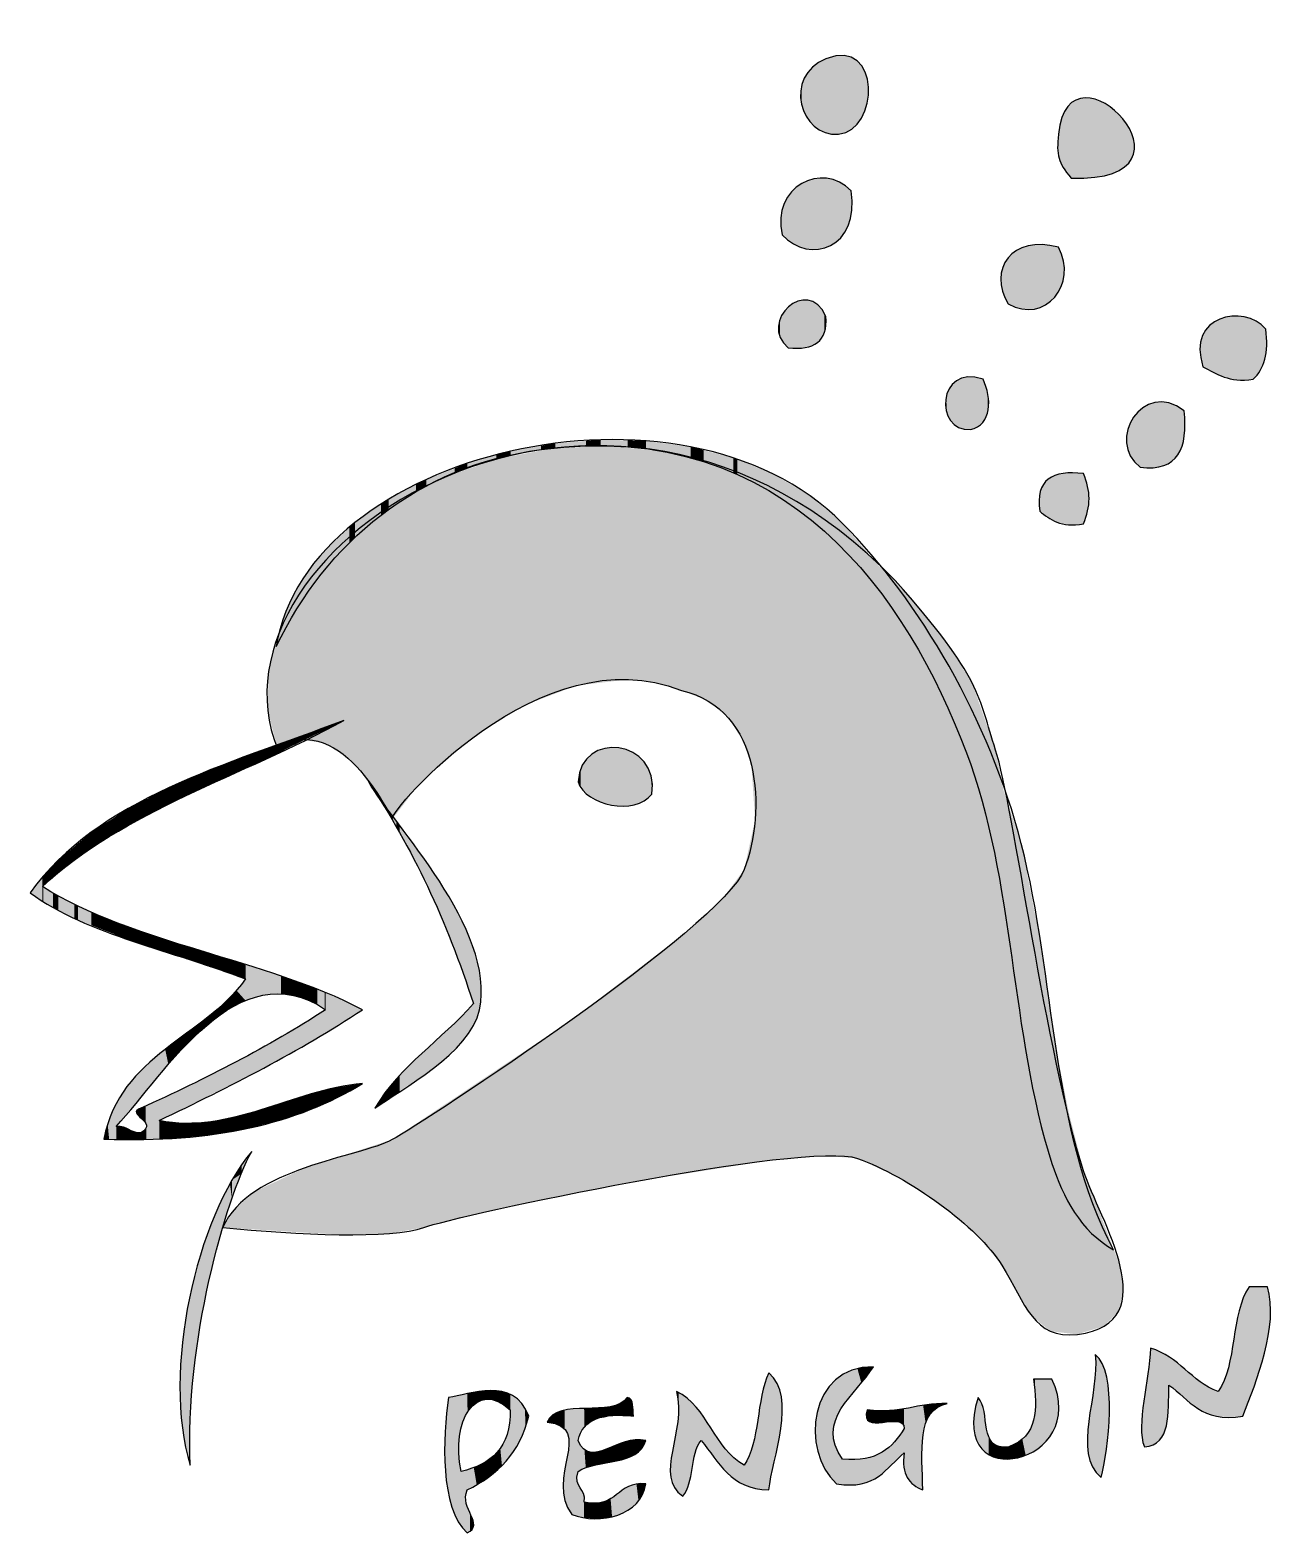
# Model space of a CAD drawing. Extents: x 1.3 to 10.6, y -15.3 to -4.1.
import ezdxf

# ---------------------------------------------------------------- set-up
doc = ezdxf.new("R2010")
doc.units = 0
doc.layers.add('_____2', color=7, linetype='CONTINUOUS')

# ---------------------------------------------------------------- blocks, each defined once
blk = doc.blocks.new('*U13')
at = {"layer": '_____2', "color": 7}
for points in [[(3.397, -9.375), (3.389, -9.345), (3.397, -9.343)], [(3.42, -9.363), (3.397, -9.343), (3.42, -9.334)], [(3.444, -9.352), (3.42, -9.334), (3.444, -9.326)], [(3.498, -9.325), (3.444, -9.326), (3.498, -9.306)], [(3.444, -9.352), (3.444, -9.326), (3.498, -9.325)], [(3.505, -9.321), (3.498, -9.306), (3.505, -9.303)], [(3.588, -9.28), (3.505, -9.303), (3.588, -9.273)], [(3.505, -9.321), (3.505, -9.303), (3.588, -9.28)], [(3.593, -9.278), (3.588, -9.273), (3.593, -9.271)], [(3.593, -9.278), (3.593, -9.271), (3.643, -9.253)], [(3.148, -9.498), (3.057, -9.466), (3.148, -9.433)], [(3.171, -9.486), (3.148, -9.433), (3.171, -9.425)], [(3.177, -9.484), (3.171, -9.425), (3.177, -9.423)], [(3.196, -9.474), (3.177, -9.423), (3.196, -9.416)], [(3.264, -9.44), (3.196, -9.416), (3.264, -9.391)], [(3.196, -9.474), (3.196, -9.416), (3.264, -9.44)], [(3.323, -9.411), (3.264, -9.391), (3.323, -9.37)], [(3.264, -9.44), (3.264, -9.391), (3.323, -9.411)], [(3.383, -9.382), (3.323, -9.37), (3.383, -9.348)], [(3.323, -9.411), (3.323, -9.37), (3.383, -9.382)], [(3.389, -9.378), (3.383, -9.348), (3.389, -9.345)], [(2.818, -9.652), (2.775, -9.573), (2.818, -9.556)], [(2.834, -9.645), (2.818, -9.556), (2.834, -9.55)], [(2.835, -9.645), (2.834, -9.55), (2.835, -9.55)], [(2.906, -9.612), (2.835, -9.55), (2.906, -9.523)], [(2.925, -9.603), (2.906, -9.523), (2.925, -9.515)], [(2.938, -9.597), (2.925, -9.515), (2.938, -9.511)], [(2.976, -9.58), (2.938, -9.511), (2.976, -9.496)], [(3.021, -9.559), (2.976, -9.496), (3.021, -9.479)], [(3.035, -9.553), (3.021, -9.479), (3.035, -9.474)], [(3.043, -9.549), (3.035, -9.474), (3.043, -9.472)], [(3.057, -9.543), (3.043, -9.472), (3.057, -9.466)], [(3.057, -9.543), (3.057, -9.466), (3.148, -9.498)], [(2.518, -9.79), (2.483, -9.692), (2.518, -9.677)], [(2.565, -9.769), (2.518, -9.677), (2.565, -9.657)], [(2.615, -9.746), (2.565, -9.657), (2.615, -9.635)], [(2.625, -9.741), (2.615, -9.635), (2.625, -9.631)], [(2.645, -9.732), (2.625, -9.631), (2.645, -9.622)], [(2.646, -9.731), (2.645, -9.622), (2.646, -9.622)], [(2.689, -9.712), (2.646, -9.622), (2.689, -9.606)], [(2.715, -9.7), (2.689, -9.606), (2.715, -9.596)], [(2.775, -9.672), (2.715, -9.596), (2.775, -9.573)], [(2.26, -9.916), (2.248, -9.8), (2.26, -9.794)], [(2.304, -9.895), (2.26, -9.794), (2.304, -9.771)], [(2.328, -9.882), (2.304, -9.771), (2.328, -9.759)], [(2.424, -9.835), (2.328, -9.759), (2.424, -9.717)], [(2.425, -9.834), (2.424, -9.717), (2.425, -9.717)], [(2.454, -9.819), (2.425, -9.717), (2.454, -9.704)], [(2.456, -9.818), (2.454, -9.704), (2.456, -9.703)], [(2.483, -9.806), (2.456, -9.703), (2.483, -9.692)], [(2.059, -10.024), (2.031, -9.911), (2.059, -9.897)], [(2.07, -10.017), (2.059, -9.897), (2.07, -9.891)], [(2.088, -10.007), (2.07, -9.891), (2.088, -9.882)], [(2.091, -10.005), (2.088, -9.882), (2.091, -9.88)], [(2.122, -9.988), (2.091, -9.88), (2.122, -9.865)], [(2.127, -9.985), (2.122, -9.865), (2.127, -9.862)], [(2.143, -9.976), (2.127, -9.862), (2.143, -9.854)], [(2.15, -9.972), (2.143, -9.854), (2.15, -9.85)], [(2.151, -9.971), (2.15, -9.85), (2.151, -9.849)], [(2.157, -9.968), (2.151, -9.849), (2.157, -9.847)], [(2.163, -9.965), (2.157, -9.847), (2.163, -9.843)], [(2.164, -9.964), (2.163, -9.843), (2.164, -9.843)], [(2.248, -9.922), (2.164, -9.843), (2.248, -9.8)], [(1.873, -10.13), (1.845, -10.03), (1.873, -10.012)], [(1.884, -10.122), (1.873, -10.012), (1.884, -10.005)], [(1.913, -10.107), (1.884, -10.005), (1.913, -9.987)], [(1.937, -10.093), (1.913, -9.987), (1.937, -9.971)], [(1.943, -10.089), (1.937, -9.971), (1.943, -9.967)], [(1.991, -10.062), (1.943, -9.967), (1.991, -9.936)], [(2.018, -10.047), (1.991, -9.936), (2.018, -9.919)], [(2.027, -10.042), (2.018, -9.919), (2.027, -9.913)], [(2.031, -10.039), (2.027, -9.913), (2.031, -9.911)], [(1.75, -10.213), (1.652, -10.174), (1.75, -10.091)], [(1.845, -10.149), (1.75, -10.091), (1.845, -10.03)], [(1.623, -10.299), (1.503, -10.3), (1.623, -10.199)], [(1.651, -10.279), (1.623, -10.199), (1.651, -10.174)], [(1.652, -10.279), (1.651, -10.174), (1.652, -10.174)], [(1.464, -10.431), (1.392, -10.417), (1.464, -10.341)], [(1.503, -10.399), (1.464, -10.341), (1.503, -10.3)], [(1.503, -10.399), (1.503, -10.3), (1.623, -10.299)], [(1.384, -10.603), (1.292, -10.544), (1.384, -10.427)], [(1.392, -10.491), (1.384, -10.427), (1.392, -10.417)], [(1.384, -10.603), (1.384, -10.498), (1.392, -10.609)], [(1.392, -10.609), (1.392, -10.502), (1.464, -10.654)], [(1.464, -10.654), (1.464, -10.542), (1.503, -10.674)], [(1.503, -10.674), (1.503, -10.563), (1.623, -10.735)], [(1.623, -10.735), (1.623, -10.629), (1.651, -10.749)], [(1.651, -10.749), (1.651, -10.644), (1.652, -10.75)], [(1.652, -10.75), (1.652, -10.645), (1.75, -10.787)], [(1.75, -10.787), (1.75, -10.687), (1.845, -10.824)], [(1.845, -10.824), (1.845, -10.727), (1.873, -10.835)], [(1.873, -10.835), (1.873, -10.74), (1.884, -10.839)], [(1.884, -10.839), (1.884, -10.744), (1.913, -10.85)], [(1.913, -10.85), (1.913, -10.756), (1.937, -10.86)], [(1.937, -10.86), (1.937, -10.767), (1.943, -10.862)], [(1.943, -10.862), (1.943, -10.769), (1.991, -10.881)], [(1.991, -10.881), (1.991, -10.785), (2.018, -10.891)], [(2.018, -10.891), (2.018, -10.794), (2.027, -10.894)], [(2.027, -10.894), (2.027, -10.797), (2.031, -10.896)], [(2.031, -10.896), (2.031, -10.799), (2.059, -10.907)], [(2.059, -10.907), (2.059, -10.808), (2.07, -10.91)], [(2.07, -10.91), (2.07, -10.812), (2.088, -10.917)], [(2.088, -10.917), (2.088, -10.818), (2.091, -10.918)], [(2.091, -10.918), (2.091, -10.819), (2.122, -10.928)], [(2.122, -10.928), (2.122, -10.829), (2.127, -10.929)], [(2.127, -10.929), (2.127, -10.831), (2.143, -10.935)], [(2.143, -10.935), (2.143, -10.836), (2.15, -10.937)], [(2.15, -10.937), (2.15, -10.839), (2.151, -10.938)], [(2.151, -10.938), (2.151, -10.839), (2.157, -10.939)], [(2.157, -10.939), (2.157, -10.841), (2.163, -10.942)], [(2.163, -10.942), (2.163, -10.843), (2.164, -10.942)], [(2.164, -10.942), (2.164, -10.843), (2.248, -10.97)], [(2.248, -10.97), (2.248, -10.871), (2.26, -10.974)], [(2.26, -10.974), (2.26, -10.875), (2.304, -10.988)], [(2.304, -10.988), (2.304, -10.89), (2.328, -10.997)], [(2.328, -10.997), (2.328, -10.898), (2.424, -11.029)], [(2.424, -11.029), (2.424, -10.93), (2.425, -11.029)], [(2.425, -11.029), (2.425, -10.93), (2.454, -11.039)], [(2.454, -11.039), (2.454, -10.94), (2.456, -11.04)], [(2.456, -11.04), (2.456, -10.941), (2.483, -11.048)], [(2.483, -11.048), (2.483, -10.95), (2.518, -11.06)], [(2.518, -11.06), (2.518, -10.962), (2.565, -11.076)], [(2.565, -11.076), (2.565, -10.977), (2.615, -11.093)], [(2.615, -11.093), (2.615, -10.993), (2.625, -11.096)], [(2.625, -11.096), (2.625, -10.996), (2.645, -11.103)], [(2.645, -11.103), (2.645, -11.003), (2.646, -11.103)], [(2.646, -11.103), (2.646, -11.003), (2.689, -11.117)], [(2.689, -11.117), (2.689, -11.016), (2.715, -11.126)], [(2.715, -11.126), (2.715, -11.025), (2.775, -11.146)], [(2.775, -11.146), (2.775, -11.043), (2.818, -11.161)], [(2.818, -11.161), (2.818, -11.057), (2.834, -11.166)], [(2.834, -11.166), (2.834, -11.062), (2.835, -11.166)], [(2.835, -11.166), (2.835, -11.062), (2.906, -11.19)], [(2.906, -11.352), (2.835, -11.272), (2.906, -11.19)], [(3.148, -11.3), (3.148, -11.161), (3.171, -11.303)], [(3.171, -11.303), (3.171, -11.168), (3.177, -11.304)], [(3.177, -11.304), (3.177, -11.17), (3.196, -11.306)], [(3.196, -11.306), (3.196, -11.176), (3.264, -11.313)], [(3.264, -11.313), (3.264, -11.202), (3.323, -11.329)], [(3.323, -11.329), (3.323, -11.224), (3.383, -11.352)], [(3.383, -11.352), (3.383, -11.246), (3.389, -11.355)], [(3.389, -11.355), (3.389, -11.248), (3.397, -11.359)], [(3.397, -11.359), (3.397, -11.251), (3.42, -11.37)], [(2.775, -11.421), (2.715, -11.395), (2.775, -11.342)], [(2.818, -11.393), (2.775, -11.342), (2.818, -11.291)], [(2.834, -11.386), (2.818, -11.291), (2.834, -11.273)], [(2.835, -11.386), (2.834, -11.273), (2.835, -11.272)], [(3.42, -11.37), (3.42, -11.26), (3.444, -11.382)], [(3.444, -11.382), (3.444, -11.269), (3.498, -11.416)], [(3.498, -11.416), (3.498, -11.289), (3.505, -11.42)], [(2.615, -11.537), (2.565, -11.52), (2.615, -11.482)], [(2.625, -11.529), (2.615, -11.482), (2.625, -11.474)], [(2.645, -11.513), (2.625, -11.474), (2.645, -11.456)], [(2.646, -11.513), (2.645, -11.456), (2.646, -11.455)], [(2.689, -11.479), (2.646, -11.455), (2.689, -11.418)], [(2.715, -11.459), (2.689, -11.418), (2.715, -11.395)], [(3.42, -11.646), (3.397, -11.487), (3.42, -11.473)], [(3.444, -11.631), (3.42, -11.473), (3.444, -11.458)], [(3.498, -11.597), (3.444, -11.458), (3.498, -11.425)], [(3.505, -11.593), (3.498, -11.425), (3.505, -11.42)], [(2.483, -11.662), (2.456, -11.602), (2.483, -11.582)], [(2.518, -11.625), (2.483, -11.582), (2.518, -11.555)], [(2.565, -11.583), (2.518, -11.555), (2.565, -11.52)], [(3.264, -11.733), (3.196, -11.61), (3.264, -11.568)], [(3.323, -11.7), (3.264, -11.568), (3.323, -11.532)], [(3.383, -11.666), (3.323, -11.532), (3.383, -11.495)], [(3.389, -11.663), (3.383, -11.495), (3.389, -11.491)], [(3.397, -11.658), (3.389, -11.491), (3.397, -11.487)], [(2.328, -11.832), (2.304, -11.717), (2.328, -11.699)], [(2.424, -11.722), (2.328, -11.699), (2.424, -11.626)], [(2.425, -11.721), (2.424, -11.626), (2.425, -11.626)], [(2.454, -11.691), (2.425, -11.626), (2.454, -11.603)], [(2.456, -11.689), (2.454, -11.603), (2.456, -11.602)], [(3.021, -11.868), (2.976, -11.733), (3.021, -11.708)], [(3.035, -11.861), (3.021, -11.708), (3.035, -11.7)], [(3.043, -11.857), (3.035, -11.7), (3.043, -11.696)], [(3.057, -11.849), (3.043, -11.696), (3.057, -11.688)], [(3.148, -11.798), (3.057, -11.688), (3.148, -11.638)], [(3.171, -11.785), (3.148, -11.638), (3.171, -11.625)], [(3.177, -11.782), (3.171, -11.625), (3.177, -11.622)], [(3.196, -11.771), (3.177, -11.622), (3.196, -11.61)], [(2.248, -11.923), (2.164, -11.837), (2.248, -11.765)], [(2.26, -11.91), (2.248, -11.765), (2.26, -11.755)], [(2.304, -11.86), (2.26, -11.755), (2.304, -11.717)], [(2.818, -11.969), (2.775, -11.841), (2.818, -11.819)], [(2.834, -11.962), (2.818, -11.819), (2.834, -11.811)], [(2.835, -11.961), (2.834, -11.811), (2.835, -11.811)], [(2.906, -11.926), (2.835, -11.811), (2.906, -11.772)], [(2.925, -11.916), (2.906, -11.772), (2.925, -11.761)], [(2.938, -11.909), (2.925, -11.761), (2.938, -11.754)], [(2.976, -11.89), (2.938, -11.754), (2.976, -11.733)], [(2.088, -12.115), (2.07, -11.938), (2.088, -11.918)], [(2.091, -12.111), (2.088, -11.918), (2.091, -11.915)], [(2.122, -12.075), (2.091, -11.915), (2.122, -11.881)], [(2.127, -12.068), (2.122, -11.881), (2.127, -11.875)], [(2.143, -12.05), (2.127, -11.875), (2.143, -11.857)], [(2.15, -12.041), (2.143, -11.857), (2.15, -11.849)], [(2.151, -12.039), (2.15, -11.849), (2.151, -11.848)], [(2.157, -12.033), (2.151, -11.848), (2.157, -11.843)], [(2.163, -12.025), (2.157, -11.843), (2.163, -11.837)], [(2.164, -12.024), (2.163, -11.837), (2.164, -11.837)], [(2.615, -12.072), (2.565, -11.947), (2.615, -11.922)], [(2.625, -12.067), (2.615, -11.922), (2.625, -11.917)], [(2.645, -12.056), (2.625, -11.917), (2.645, -11.907)], [(2.646, -12.056), (2.645, -11.907), (2.646, -11.906)], [(2.689, -12.035), (2.646, -11.906), (2.689, -11.885)], [(2.715, -12.021), (2.689, -11.885), (2.715, -11.871)], [(2.775, -11.991), (2.715, -11.871), (2.775, -11.841)], [(1.991, -12.231), (1.943, -12.123), (1.991, -12.041)], [(2.018, -12.199), (1.991, -12.041), (2.018, -11.997)], [(2.027, -12.189), (2.018, -11.997), (2.027, -11.986)], [(2.031, -12.184), (2.027, -11.986), (2.031, -11.982)], [(2.059, -12.15), (2.031, -11.982), (2.059, -11.951)], [(2.07, -12.137), (2.059, -11.951), (2.07, -11.938)], [(2.424, -12.168), (2.328, -12.061), (2.424, -12.016)], [(2.425, -12.167), (2.424, -12.016), (2.425, -12.016)], [(2.454, -12.152), (2.425, -12.016), (2.454, -12.002)], [(2.456, -12.151), (2.454, -12.002), (2.456, -12.001)], [(2.483, -12.138), (2.456, -12.001), (2.483, -11.989)], [(2.518, -12.12), (2.483, -11.989), (2.518, -11.971)], [(2.565, -12.097), (2.518, -11.971), (2.565, -11.947)], [(3.42, -12.156), (3.397, -12.051), (3.42, -12.046)], [(3.444, -12.145), (3.42, -12.046), (3.444, -12.04)], [(3.498, -12.121), (3.444, -12.04), (3.498, -12.026)], [(3.505, -12.118), (3.498, -12.026), (3.505, -12.024)], [(3.588, -12.081), (3.505, -12.024), (3.588, -12.003)], [(3.593, -12.078), (3.588, -12.003), (3.593, -12.002)], [(3.643, -12.05), (3.593, -12.002), (3.643, -11.995)], [(3.643, -12.05), (3.643, -11.995), (3.782, -11.973)], [(1.937, -12.39), (1.913, -12.174), (1.937, -12.132)], [(1.943, -12.29), (1.937, -12.132), (1.943, -12.123)], [(2.122, -12.229), (2.091, -12.175), (2.122, -12.158)], [(2.127, -12.235), (2.122, -12.158), (2.127, -12.156)], [(2.122, -12.229), (2.122, -12.158), (2.127, -12.235)], [(2.143, -12.252), (2.127, -12.156), (2.143, -12.148)], [(2.127, -12.235), (2.127, -12.156), (2.143, -12.252)], [(2.15, -12.259), (2.143, -12.148), (2.15, -12.145)], [(2.143, -12.252), (2.143, -12.148), (2.15, -12.259)], [(2.151, -12.262), (2.15, -12.145), (2.151, -12.144)], [(2.15, -12.259), (2.15, -12.145), (2.151, -12.262)], [(2.157, -12.272), (2.151, -12.144), (2.157, -12.142)], [(2.151, -12.262), (2.151, -12.144), (2.157, -12.272)], [(2.163, -12.285), (2.157, -12.142), (2.163, -12.139)], [(2.157, -12.272), (2.157, -12.142), (2.163, -12.285)], [(2.164, -12.391), (2.163, -12.139), (2.164, -12.138)], [(2.248, -12.388), (2.164, -12.138), (2.248, -12.099)], [(2.26, -12.387), (2.248, -12.099), (2.26, -12.093)], [(2.304, -12.228), (2.26, -12.093), (2.304, -12.073)], [(2.328, -12.216), (2.304, -12.073), (2.328, -12.061)], [(3.057, -12.274), (3.043, -12.163), (3.057, -12.159)], [(3.148, -12.251), (3.057, -12.159), (3.148, -12.13)], [(3.171, -12.245), (3.148, -12.13), (3.171, -12.123)], [(3.177, -12.243), (3.171, -12.123), (3.177, -12.121)], [(3.196, -12.236), (3.177, -12.121), (3.196, -12.115)], [(3.264, -12.213), (3.196, -12.115), (3.264, -12.093)], [(3.323, -12.192), (3.264, -12.093), (3.323, -12.075)], [(3.383, -12.171), (3.323, -12.075), (3.383, -12.056)], [(3.389, -12.169), (3.383, -12.056), (3.389, -12.054)], [(3.397, -12.166), (3.389, -12.054), (3.397, -12.051)], [(1.884, -12.389), (1.873, -12.276), (1.884, -12.247)], [(1.913, -12.389), (1.884, -12.247), (1.913, -12.174)], [(1.884, -12.389), (1.884, -12.247), (1.913, -12.389)], [(1.913, -12.389), (1.913, -12.174), (1.937, -12.39)], [(2.091, -12.196), (2.088, -12.193), (2.091, -12.175)], [(2.091, -12.196), (2.091, -12.175), (2.122, -12.229)], [(2.456, -12.376), (2.454, -12.271), (2.456, -12.271)], [(2.483, -12.373), (2.456, -12.271), (2.483, -12.27)], [(2.518, -12.369), (2.483, -12.27), (2.518, -12.267)], [(2.565, -12.364), (2.518, -12.267), (2.565, -12.264)], [(2.615, -12.359), (2.565, -12.264), (2.615, -12.261)], [(2.625, -12.357), (2.615, -12.261), (2.625, -12.261)], [(2.645, -12.355), (2.625, -12.261), (2.645, -12.259)], [(2.646, -12.355), (2.645, -12.259), (2.646, -12.259)], [(2.689, -12.35), (2.646, -12.259), (2.689, -12.251)], [(2.715, -12.346), (2.689, -12.251), (2.715, -12.246)], [(2.775, -12.335), (2.715, -12.246), (2.775, -12.234)], [(2.818, -12.327), (2.775, -12.234), (2.818, -12.226)], [(2.834, -12.324), (2.818, -12.226), (2.834, -12.223)], [(2.835, -12.324), (2.834, -12.223), (2.835, -12.222)], [(2.906, -12.311), (2.835, -12.222), (2.906, -12.202)], [(2.925, -12.308), (2.906, -12.202), (2.925, -12.197)], [(2.938, -12.305), (2.925, -12.197), (2.938, -12.193)], [(2.976, -12.296), (2.938, -12.193), (2.976, -12.183)], [(3.021, -12.284), (2.976, -12.183), (3.021, -12.17)], [(3.035, -12.28), (3.021, -12.17), (3.035, -12.166)], [(3.043, -12.278), (3.035, -12.166), (3.043, -12.163)], [(1.873, -12.389), (1.845, -12.389), (1.873, -12.276)], [(1.873, -12.389), (1.873, -12.276), (1.884, -12.389)], [(1.937, -12.39), (1.937, -12.296), (1.943, -12.39)], [(1.943, -12.39), (1.943, -12.297), (1.991, -12.39)], [(1.991, -12.39), (1.991, -12.3), (2.018, -12.391)], [(2.018, -12.391), (2.018, -12.312), (2.027, -12.391)], [(2.027, -12.391), (2.027, -12.316), (2.031, -12.391)], [(2.031, -12.391), (2.031, -12.318), (2.059, -12.391)], [(2.059, -12.391), (2.059, -12.331), (2.07, -12.391)], [(2.07, -12.391), (2.07, -12.336), (2.088, -12.392)], [(2.088, -12.392), (2.088, -12.338), (2.091, -12.392)], [(2.091, -12.392), (2.091, -12.339), (2.122, -12.392)], [(2.127, -12.392), (2.122, -12.342), (2.127, -12.338)], [(2.122, -12.392), (2.122, -12.342), (2.127, -12.392)], [(2.143, -12.392), (2.127, -12.338), (2.143, -12.325)], [(2.127, -12.392), (2.127, -12.338), (2.143, -12.392)], [(2.15, -12.392), (2.143, -12.325), (2.15, -12.318)], [(2.151, -12.392), (2.15, -12.318), (2.151, -12.317)], [(2.157, -12.392), (2.151, -12.317), (2.157, -12.313)], [(2.163, -12.391), (2.157, -12.313), (2.163, -12.285)]]:
    blk.add_solid(points, dxfattribs=at)
at = {"layer": '_____2', "color": 7, "extrusion": (0, 0, -1)}
for points in [[(-3.397, -9.375), (-3.397, -9.343), (-3.42, -9.363)], [(-3.42, -9.363), (-3.42, -9.334), (-3.444, -9.352)], [(-3.498, -9.325), (-3.498, -9.306), (-3.505, -9.321)], [(-3.588, -9.28), (-3.588, -9.273), (-3.593, -9.278)], [(-3.148, -9.498), (-3.148, -9.433), (-3.171, -9.486)], [(-3.171, -9.486), (-3.171, -9.425), (-3.177, -9.484)], [(-3.177, -9.484), (-3.177, -9.423), (-3.196, -9.474)], [(-3.383, -9.382), (-3.383, -9.348), (-3.389, -9.378)], [(-3.389, -9.378), (-3.389, -9.345), (-3.397, -9.375)], [(-2.818, -9.652), (-2.818, -9.556), (-2.834, -9.645)], [(-2.834, -9.645), (-2.834, -9.55), (-2.835, -9.645)], [(-2.835, -9.645), (-2.835, -9.55), (-2.906, -9.612)], [(-2.906, -9.612), (-2.906, -9.523), (-2.925, -9.603)], [(-2.925, -9.603), (-2.925, -9.515), (-2.938, -9.597)], [(-2.938, -9.597), (-2.938, -9.511), (-2.976, -9.58)], [(-2.976, -9.58), (-2.976, -9.496), (-3.021, -9.559)], [(-3.021, -9.559), (-3.021, -9.479), (-3.035, -9.553)], [(-3.035, -9.553), (-3.035, -9.474), (-3.043, -9.549)], [(-3.043, -9.549), (-3.043, -9.472), (-3.057, -9.543)], [(-2.518, -9.79), (-2.518, -9.677), (-2.565, -9.769)], [(-2.565, -9.769), (-2.565, -9.657), (-2.615, -9.746)], [(-2.615, -9.746), (-2.615, -9.635), (-2.625, -9.741)], [(-2.625, -9.741), (-2.625, -9.631), (-2.645, -9.732)], [(-2.645, -9.732), (-2.645, -9.622), (-2.646, -9.731)], [(-2.646, -9.731), (-2.646, -9.622), (-2.689, -9.712)], [(-2.689, -9.712), (-2.689, -9.606), (-2.715, -9.7)], [(-2.715, -9.7), (-2.715, -9.596), (-2.775, -9.672)], [(-2.775, -9.672), (-2.775, -9.573), (-2.818, -9.652)], [(-2.26, -9.916), (-2.26, -9.794), (-2.304, -9.895)], [(-2.304, -9.895), (-2.304, -9.771), (-2.328, -9.882)], [(-2.328, -9.882), (-2.328, -9.759), (-2.424, -9.835)], [(-2.424, -9.835), (-2.424, -9.717), (-2.425, -9.834)], [(-2.425, -9.834), (-2.425, -9.717), (-2.454, -9.819)], [(-2.454, -9.819), (-2.454, -9.704), (-2.456, -9.818)], [(-2.456, -9.818), (-2.456, -9.703), (-2.483, -9.806)], [(-2.483, -9.806), (-2.483, -9.692), (-2.518, -9.79)], [(-2.059, -10.024), (-2.059, -9.897), (-2.07, -10.017)], [(-2.07, -10.017), (-2.07, -9.891), (-2.088, -10.007)], [(-2.088, -10.007), (-2.088, -9.882), (-2.091, -10.005)], [(-2.091, -10.005), (-2.091, -9.88), (-2.122, -9.988)], [(-2.122, -9.988), (-2.122, -9.865), (-2.127, -9.985)], [(-2.127, -9.985), (-2.127, -9.862), (-2.143, -9.976)], [(-2.143, -9.976), (-2.143, -9.854), (-2.15, -9.972)], [(-2.15, -9.972), (-2.15, -9.85), (-2.151, -9.971)], [(-2.151, -9.971), (-2.151, -9.849), (-2.157, -9.968)], [(-2.157, -9.968), (-2.157, -9.847), (-2.163, -9.965)], [(-2.163, -9.965), (-2.163, -9.843), (-2.164, -9.964)], [(-2.164, -9.964), (-2.164, -9.843), (-2.248, -9.922)], [(-2.248, -9.922), (-2.248, -9.8), (-2.26, -9.916)], [(-1.873, -10.13), (-1.873, -10.012), (-1.884, -10.122)], [(-1.884, -10.122), (-1.884, -10.005), (-1.913, -10.107)], [(-1.913, -10.107), (-1.913, -9.987), (-1.937, -10.093)], [(-1.937, -10.093), (-1.937, -9.971), (-1.943, -10.089)], [(-1.943, -10.089), (-1.943, -9.967), (-1.991, -10.062)], [(-1.991, -10.062), (-1.991, -9.936), (-2.018, -10.047)], [(-2.018, -10.047), (-2.018, -9.919), (-2.027, -10.042)], [(-2.027, -10.042), (-2.027, -9.913), (-2.031, -10.039)], [(-2.031, -10.039), (-2.031, -9.911), (-2.059, -10.024)], [(-1.75, -10.213), (-1.75, -10.091), (-1.845, -10.149)], [(-1.845, -10.149), (-1.845, -10.03), (-1.873, -10.13)], [(-1.623, -10.299), (-1.623, -10.199), (-1.651, -10.279)], [(-1.651, -10.279), (-1.651, -10.174), (-1.652, -10.279)], [(-1.652, -10.279), (-1.652, -10.174), (-1.75, -10.213)], [(-1.464, -10.431), (-1.464, -10.341), (-1.503, -10.399)], [(-1.384, -10.498), (-1.384, -10.427), (-1.392, -10.491)], [(-1.392, -10.491), (-1.392, -10.417), (-1.464, -10.431)], [(-1.392, -10.609), (-1.384, -10.498), (-1.392, -10.502)], [(-1.464, -10.654), (-1.392, -10.502), (-1.464, -10.542)], [(-1.503, -10.674), (-1.464, -10.542), (-1.503, -10.563)], [(-1.623, -10.735), (-1.503, -10.563), (-1.623, -10.629)], [(-1.651, -10.749), (-1.623, -10.629), (-1.651, -10.644)], [(-1.652, -10.75), (-1.651, -10.644), (-1.652, -10.645)], [(-1.75, -10.787), (-1.652, -10.645), (-1.75, -10.687)], [(-1.845, -10.824), (-1.75, -10.687), (-1.845, -10.727)], [(-1.873, -10.835), (-1.845, -10.727), (-1.873, -10.74)], [(-1.884, -10.839), (-1.873, -10.74), (-1.884, -10.744)], [(-1.913, -10.85), (-1.884, -10.744), (-1.913, -10.756)], [(-1.937, -10.86), (-1.913, -10.756), (-1.937, -10.767)], [(-1.943, -10.862), (-1.937, -10.767), (-1.943, -10.769)], [(-1.991, -10.881), (-1.943, -10.769), (-1.991, -10.785)], [(-2.018, -10.891), (-1.991, -10.785), (-2.018, -10.794)], [(-2.027, -10.894), (-2.018, -10.794), (-2.027, -10.797)], [(-2.031, -10.896), (-2.027, -10.797), (-2.031, -10.799)], [(-2.059, -10.907), (-2.031, -10.799), (-2.059, -10.808)], [(-2.07, -10.91), (-2.059, -10.808), (-2.07, -10.812)], [(-2.088, -10.917), (-2.07, -10.812), (-2.088, -10.818)], [(-2.091, -10.918), (-2.088, -10.818), (-2.091, -10.819)], [(-2.122, -10.928), (-2.091, -10.819), (-2.122, -10.829)], [(-2.127, -10.929), (-2.122, -10.829), (-2.127, -10.831)], [(-2.143, -10.935), (-2.127, -10.831), (-2.143, -10.836)], [(-2.15, -10.937), (-2.143, -10.836), (-2.15, -10.839)], [(-2.151, -10.938), (-2.15, -10.839), (-2.151, -10.839)], [(-2.157, -10.939), (-2.151, -10.839), (-2.157, -10.841)], [(-2.163, -10.942), (-2.157, -10.841), (-2.163, -10.843)], [(-2.164, -10.942), (-2.163, -10.843), (-2.164, -10.843)], [(-2.248, -10.97), (-2.164, -10.843), (-2.248, -10.871)], [(-2.26, -10.974), (-2.248, -10.871), (-2.26, -10.875)], [(-2.304, -10.988), (-2.26, -10.875), (-2.304, -10.89)], [(-2.328, -10.997), (-2.304, -10.89), (-2.328, -10.898)], [(-2.424, -11.029), (-2.328, -10.898), (-2.424, -10.93)], [(-2.425, -11.029), (-2.424, -10.93), (-2.425, -10.93)], [(-2.454, -11.039), (-2.425, -10.93), (-2.454, -10.94)], [(-2.456, -11.04), (-2.454, -10.94), (-2.456, -10.941)], [(-2.483, -11.048), (-2.456, -10.941), (-2.483, -10.95)], [(-2.518, -11.06), (-2.483, -10.95), (-2.518, -10.962)], [(-2.565, -11.076), (-2.518, -10.962), (-2.565, -10.977)], [(-2.615, -11.093), (-2.565, -10.977), (-2.615, -10.993)], [(-2.625, -11.096), (-2.615, -10.993), (-2.625, -10.996)], [(-2.645, -11.103), (-2.625, -10.996), (-2.645, -11.003)], [(-2.646, -11.103), (-2.645, -11.003), (-2.646, -11.003)], [(-2.689, -11.117), (-2.646, -11.003), (-2.689, -11.016)], [(-2.715, -11.126), (-2.689, -11.016), (-2.715, -11.025)], [(-2.775, -11.146), (-2.715, -11.025), (-2.775, -11.043)], [(-2.818, -11.161), (-2.775, -11.043), (-2.818, -11.057)], [(-2.834, -11.166), (-2.818, -11.057), (-2.834, -11.062)], [(-2.835, -11.166), (-2.834, -11.062), (-2.835, -11.062)], [(-2.906, -11.19), (-2.835, -11.062), (-2.906, -11.085)], [(-2.906, -11.352), (-2.906, -11.085), (-2.925, -11.343)], [(-2.925, -11.343), (-2.906, -11.085), (-2.925, -11.091)], [(-2.925, -11.343), (-2.925, -11.091), (-2.938, -11.34)], [(-2.938, -11.34), (-2.925, -11.091), (-2.938, -11.095)], [(-2.938, -11.34), (-2.938, -11.095), (-2.976, -11.329)], [(-2.976, -11.329), (-2.938, -11.095), (-2.976, -11.107)], [(-2.976, -11.329), (-2.976, -11.107), (-3.021, -11.315)], [(-3.021, -11.315), (-2.976, -11.107), (-3.021, -11.121)], [(-3.021, -11.315), (-3.021, -11.121), (-3.035, -11.311)], [(-3.035, -11.311), (-3.021, -11.121), (-3.035, -11.125)], [(-3.035, -11.311), (-3.035, -11.125), (-3.043, -11.311)], [(-3.043, -11.311), (-3.035, -11.125), (-3.043, -11.128)], [(-3.043, -11.311), (-3.043, -11.128), (-3.057, -11.309)], [(-3.057, -11.309), (-3.043, -11.128), (-3.057, -11.132)], [(-3.057, -11.309), (-3.057, -11.132), (-3.148, -11.3)], [(-3.148, -11.3), (-3.057, -11.132), (-3.148, -11.161)], [(-3.171, -11.303), (-3.148, -11.161), (-3.171, -11.168)], [(-3.177, -11.304), (-3.171, -11.168), (-3.177, -11.17)], [(-3.196, -11.306), (-3.177, -11.17), (-3.196, -11.176)], [(-3.264, -11.313), (-3.196, -11.176), (-3.264, -11.202)], [(-3.323, -11.329), (-3.264, -11.202), (-3.323, -11.224)], [(-3.383, -11.352), (-3.323, -11.224), (-3.383, -11.246)], [(-3.389, -11.355), (-3.383, -11.246), (-3.389, -11.248)], [(-3.397, -11.359), (-3.389, -11.248), (-3.397, -11.251)], [(-3.42, -11.37), (-3.397, -11.251), (-3.42, -11.26)], [(-2.775, -11.421), (-2.775, -11.342), (-2.818, -11.393)], [(-2.818, -11.393), (-2.818, -11.291), (-2.834, -11.386)], [(-2.834, -11.386), (-2.834, -11.273), (-2.835, -11.386)], [(-2.835, -11.386), (-2.835, -11.272), (-2.906, -11.352)], [(-3.444, -11.382), (-3.42, -11.26), (-3.444, -11.269)], [(-3.498, -11.416), (-3.444, -11.269), (-3.498, -11.289)], [(-3.505, -11.42), (-3.498, -11.289), (-3.505, -11.292)], [(-3.505, -11.593), (-3.505, -11.292), (-3.588, -11.541)], [(-3.588, -11.541), (-3.505, -11.292), (-3.588, -11.331)], [(-3.588, -11.541), (-3.588, -11.331), (-3.593, -11.538)], [(-3.593, -11.538), (-3.588, -11.331), (-3.593, -11.333)], [(-3.593, -11.538), (-3.593, -11.333), (-3.643, -11.506)], [(-3.643, -11.506), (-3.593, -11.333), (-3.643, -11.356)], [(-3.643, -11.506), (-3.643, -11.356), (-3.782, -11.42)], [(-2.615, -11.537), (-2.615, -11.482), (-2.625, -11.529)], [(-2.625, -11.529), (-2.625, -11.474), (-2.645, -11.513)], [(-2.645, -11.513), (-2.645, -11.456), (-2.646, -11.513)], [(-2.646, -11.513), (-2.646, -11.455), (-2.689, -11.479)], [(-2.689, -11.479), (-2.689, -11.418), (-2.715, -11.459)], [(-2.715, -11.459), (-2.715, -11.395), (-2.775, -11.421)], [(-3.42, -11.646), (-3.42, -11.473), (-3.444, -11.631)], [(-3.444, -11.631), (-3.444, -11.458), (-3.498, -11.597)], [(-3.498, -11.597), (-3.498, -11.425), (-3.505, -11.593)], [(-2.483, -11.662), (-2.483, -11.582), (-2.518, -11.625)], [(-2.518, -11.625), (-2.518, -11.555), (-2.565, -11.583)], [(-2.565, -11.583), (-2.565, -11.52), (-2.615, -11.537)], [(-3.264, -11.733), (-3.264, -11.568), (-3.323, -11.7)], [(-3.323, -11.7), (-3.323, -11.532), (-3.383, -11.666)], [(-3.383, -11.666), (-3.383, -11.495), (-3.389, -11.663)], [(-3.389, -11.663), (-3.389, -11.491), (-3.397, -11.658)], [(-3.397, -11.658), (-3.397, -11.487), (-3.42, -11.646)], [(-2.328, -11.832), (-2.328, -11.699), (-2.424, -11.722)], [(-2.424, -11.722), (-2.424, -11.626), (-2.425, -11.721)], [(-2.425, -11.721), (-2.425, -11.626), (-2.454, -11.691)], [(-2.454, -11.691), (-2.454, -11.603), (-2.456, -11.689)], [(-2.456, -11.689), (-2.456, -11.602), (-2.483, -11.662)], [(-3.021, -11.868), (-3.021, -11.708), (-3.035, -11.861)], [(-3.035, -11.861), (-3.035, -11.7), (-3.043, -11.857)], [(-3.043, -11.857), (-3.043, -11.696), (-3.057, -11.849)], [(-3.057, -11.849), (-3.057, -11.688), (-3.148, -11.798)], [(-3.148, -11.798), (-3.148, -11.638), (-3.171, -11.785)], [(-3.171, -11.785), (-3.171, -11.625), (-3.177, -11.782)], [(-3.177, -11.782), (-3.177, -11.622), (-3.196, -11.771)], [(-3.196, -11.771), (-3.196, -11.61), (-3.264, -11.733)], [(-2.248, -11.923), (-2.248, -11.765), (-2.26, -11.91)], [(-2.26, -11.91), (-2.26, -11.755), (-2.304, -11.86)], [(-2.304, -11.86), (-2.304, -11.717), (-2.328, -11.832)], [(-2.818, -11.969), (-2.818, -11.819), (-2.834, -11.962)], [(-2.834, -11.962), (-2.834, -11.811), (-2.835, -11.961)], [(-2.835, -11.961), (-2.835, -11.811), (-2.906, -11.926)], [(-2.906, -11.926), (-2.906, -11.772), (-2.925, -11.916)], [(-2.925, -11.916), (-2.925, -11.761), (-2.938, -11.909)], [(-2.938, -11.909), (-2.938, -11.754), (-2.976, -11.89)], [(-2.976, -11.89), (-2.976, -11.733), (-3.021, -11.868)], [(-2.088, -12.115), (-2.088, -11.918), (-2.091, -12.111)], [(-2.091, -12.111), (-2.091, -11.915), (-2.122, -12.075)], [(-2.122, -12.075), (-2.122, -11.881), (-2.127, -12.068)], [(-2.127, -12.068), (-2.127, -11.875), (-2.143, -12.05)], [(-2.143, -12.05), (-2.143, -11.857), (-2.15, -12.041)], [(-2.15, -12.041), (-2.15, -11.849), (-2.151, -12.039)], [(-2.151, -12.039), (-2.151, -11.848), (-2.157, -12.033)], [(-2.157, -12.033), (-2.157, -11.843), (-2.163, -12.025)], [(-2.163, -12.025), (-2.163, -11.837), (-2.164, -12.024)], [(-2.164, -12.024), (-2.164, -11.837), (-2.248, -11.923)], [(-2.615, -12.072), (-2.615, -11.922), (-2.625, -12.067)], [(-2.625, -12.067), (-2.625, -11.917), (-2.645, -12.056)], [(-2.645, -12.056), (-2.645, -11.907), (-2.646, -12.056)], [(-2.646, -12.056), (-2.646, -11.906), (-2.689, -12.035)], [(-2.689, -12.035), (-2.689, -11.885), (-2.715, -12.021)], [(-2.715, -12.021), (-2.715, -11.871), (-2.775, -11.991)], [(-2.775, -11.991), (-2.775, -11.841), (-2.818, -11.969)], [(-1.991, -12.231), (-1.991, -12.041), (-2.018, -12.199)], [(-2.018, -12.199), (-2.018, -11.997), (-2.027, -12.189)], [(-2.027, -12.189), (-2.027, -11.986), (-2.031, -12.184)], [(-2.031, -12.184), (-2.031, -11.982), (-2.059, -12.15)], [(-2.059, -12.15), (-2.059, -11.951), (-2.07, -12.137)], [(-2.07, -12.137), (-2.07, -11.938), (-2.088, -12.115)], [(-2.424, -12.168), (-2.424, -12.016), (-2.425, -12.167)], [(-2.425, -12.167), (-2.425, -12.016), (-2.454, -12.152)], [(-2.454, -12.152), (-2.454, -12.002), (-2.456, -12.151)], [(-2.456, -12.151), (-2.456, -12.001), (-2.483, -12.138)], [(-2.483, -12.138), (-2.483, -11.989), (-2.518, -12.12)], [(-2.518, -12.12), (-2.518, -11.971), (-2.565, -12.097)], [(-2.565, -12.097), (-2.565, -11.947), (-2.615, -12.072)], [(-3.42, -12.156), (-3.42, -12.046), (-3.444, -12.145)], [(-3.444, -12.145), (-3.444, -12.04), (-3.498, -12.121)], [(-3.498, -12.121), (-3.498, -12.026), (-3.505, -12.118)], [(-3.505, -12.118), (-3.505, -12.024), (-3.588, -12.081)], [(-3.588, -12.081), (-3.588, -12.003), (-3.593, -12.078)], [(-3.593, -12.078), (-3.593, -12.002), (-3.643, -12.05)], [(-1.937, -12.296), (-1.937, -12.132), (-1.943, -12.29)], [(-1.943, -12.29), (-1.943, -12.123), (-1.991, -12.231)], [(-2.163, -12.391), (-2.163, -12.139), (-2.164, -12.391)], [(-2.164, -12.391), (-2.164, -12.138), (-2.248, -12.388)], [(-2.248, -12.388), (-2.248, -12.099), (-2.26, -12.387)], [(-2.26, -12.25), (-2.26, -12.093), (-2.304, -12.228)], [(-2.304, -12.228), (-2.304, -12.073), (-2.328, -12.216)], [(-2.328, -12.216), (-2.328, -12.061), (-2.424, -12.168)], [(-3.057, -12.274), (-3.057, -12.159), (-3.148, -12.251)], [(-3.148, -12.251), (-3.148, -12.13), (-3.171, -12.245)], [(-3.171, -12.245), (-3.171, -12.123), (-3.177, -12.243)], [(-3.177, -12.243), (-3.177, -12.121), (-3.196, -12.236)], [(-3.196, -12.236), (-3.196, -12.115), (-3.264, -12.213)], [(-3.264, -12.213), (-3.264, -12.093), (-3.323, -12.192)], [(-3.323, -12.192), (-3.323, -12.075), (-3.383, -12.171)], [(-3.383, -12.171), (-3.383, -12.056), (-3.389, -12.169)], [(-3.389, -12.169), (-3.389, -12.054), (-3.397, -12.166)], [(-3.397, -12.166), (-3.397, -12.051), (-3.42, -12.156)], [(-2.26, -12.387), (-2.26, -12.25), (-2.304, -12.385)], [(-2.304, -12.385), (-2.26, -12.25), (-2.304, -12.255)], [(-2.304, -12.385), (-2.304, -12.255), (-2.328, -12.384)], [(-2.328, -12.384), (-2.304, -12.255), (-2.328, -12.257)], [(-2.328, -12.384), (-2.328, -12.257), (-2.424, -12.38)], [(-2.424, -12.38), (-2.328, -12.257), (-2.424, -12.268)], [(-2.424, -12.38), (-2.424, -12.268), (-2.425, -12.379)], [(-2.425, -12.379), (-2.424, -12.268), (-2.425, -12.268)], [(-2.425, -12.379), (-2.425, -12.268), (-2.454, -12.376)], [(-2.454, -12.376), (-2.425, -12.268), (-2.454, -12.271)], [(-2.454, -12.376), (-2.454, -12.271), (-2.456, -12.376)], [(-2.456, -12.376), (-2.456, -12.271), (-2.483, -12.373)], [(-2.483, -12.373), (-2.483, -12.27), (-2.518, -12.369)], [(-2.518, -12.369), (-2.518, -12.267), (-2.565, -12.364)], [(-2.565, -12.364), (-2.565, -12.264), (-2.615, -12.359)], [(-2.615, -12.359), (-2.615, -12.261), (-2.625, -12.357)], [(-2.625, -12.357), (-2.625, -12.261), (-2.645, -12.355)], [(-2.645, -12.355), (-2.645, -12.259), (-2.646, -12.355)], [(-2.646, -12.355), (-2.646, -12.259), (-2.689, -12.35)], [(-2.689, -12.35), (-2.689, -12.251), (-2.715, -12.346)], [(-2.715, -12.346), (-2.715, -12.246), (-2.775, -12.335)], [(-2.775, -12.335), (-2.775, -12.234), (-2.818, -12.327)], [(-2.818, -12.327), (-2.818, -12.226), (-2.834, -12.324)], [(-2.834, -12.324), (-2.834, -12.223), (-2.835, -12.324)], [(-2.835, -12.324), (-2.835, -12.222), (-2.906, -12.311)], [(-2.906, -12.311), (-2.906, -12.202), (-2.925, -12.308)], [(-2.925, -12.308), (-2.925, -12.197), (-2.938, -12.305)], [(-2.938, -12.305), (-2.938, -12.193), (-2.976, -12.296)], [(-2.976, -12.296), (-2.976, -12.183), (-3.021, -12.284)], [(-3.021, -12.284), (-3.021, -12.17), (-3.035, -12.28)], [(-3.035, -12.28), (-3.035, -12.166), (-3.043, -12.278)], [(-3.043, -12.278), (-3.043, -12.163), (-3.057, -12.274)], [(-1.943, -12.39), (-1.937, -12.296), (-1.943, -12.297)], [(-1.991, -12.39), (-1.943, -12.297), (-1.991, -12.3)], [(-2.018, -12.391), (-1.991, -12.3), (-2.018, -12.312)], [(-2.027, -12.391), (-2.018, -12.312), (-2.027, -12.316)], [(-2.031, -12.391), (-2.027, -12.316), (-2.031, -12.318)], [(-2.059, -12.391), (-2.031, -12.318), (-2.059, -12.331)], [(-2.07, -12.391), (-2.059, -12.331), (-2.07, -12.336)], [(-2.088, -12.392), (-2.07, -12.336), (-2.088, -12.338)], [(-2.091, -12.392), (-2.088, -12.338), (-2.091, -12.339)], [(-2.122, -12.392), (-2.091, -12.339), (-2.122, -12.342)], [(-2.143, -12.392), (-2.143, -12.325), (-2.15, -12.392)], [(-2.15, -12.392), (-2.15, -12.318), (-2.151, -12.392)], [(-2.151, -12.392), (-2.151, -12.317), (-2.157, -12.392)], [(-2.157, -12.392), (-2.157, -12.313), (-2.163, -12.391)]]:
    blk.add_solid(points, dxfattribs=at)
blk = doc.blocks.new('*U14')
at = {"layer": '_____2', "color": 7}
for points in [[(5.646, -9.888), (5.604, -9.462), (5.646, -9.456)], [(5.646, -9.888), (5.646, -9.456), (5.649, -9.888)], [(5.649, -9.888), (5.646, -9.456), (5.649, -9.456)], [(5.649, -9.888), (5.649, -9.456), (5.69, -9.894)], [(5.442, -9.787), (5.431, -9.584), (5.442, -9.564)], [(5.457, -9.802), (5.442, -9.564), (5.457, -9.545)], [(5.442, -9.787), (5.442, -9.564), (5.457, -9.802)], [(5.459, -9.804), (5.457, -9.545), (5.459, -9.542)], [(5.457, -9.802), (5.457, -9.545), (5.459, -9.804)], [(5.478, -9.818), (5.459, -9.542), (5.478, -9.523)], [(5.459, -9.804), (5.459, -9.542), (5.478, -9.818)], [(5.488, -9.826), (5.478, -9.523), (5.488, -9.514)], [(5.478, -9.818), (5.478, -9.523), (5.488, -9.826)], [(5.499, -9.832), (5.488, -9.514), (5.499, -9.506)], [(5.488, -9.826), (5.488, -9.514), (5.499, -9.832)], [(5.522, -9.845), (5.499, -9.506), (5.522, -9.491)], [(5.499, -9.832), (5.499, -9.506), (5.522, -9.845)], [(5.524, -9.847), (5.522, -9.491), (5.524, -9.49)], [(5.522, -9.845), (5.522, -9.491), (5.524, -9.847)], [(5.545, -9.856), (5.524, -9.49), (5.545, -9.479)], [(5.524, -9.847), (5.524, -9.49), (5.545, -9.856)], [(5.563, -9.864), (5.545, -9.479), (5.563, -9.473)], [(5.545, -9.856), (5.545, -9.479), (5.563, -9.864)], [(5.57, -9.867), (5.563, -9.473), (5.57, -9.47)], [(5.563, -9.864), (5.563, -9.473), (5.57, -9.867)], [(5.596, -9.875), (5.57, -9.47), (5.596, -9.463)], [(5.57, -9.867), (5.57, -9.47), (5.596, -9.875)], [(5.604, -9.878), (5.596, -9.463), (5.604, -9.462)], [(5.596, -9.875), (5.596, -9.463), (5.604, -9.878)], [(5.604, -9.878), (5.604, -9.462), (5.646, -9.888)], [(5.69, -9.894), (5.69, -9.458), (5.703, -9.894)], [(5.703, -9.894), (5.703, -9.459), (5.734, -9.896)], [(5.399, -9.722), (5.396, -9.714), (5.399, -9.679)], [(5.406, -9.737), (5.399, -9.679), (5.406, -9.646)], [(5.399, -9.722), (5.399, -9.679), (5.406, -9.737)], [(5.41, -9.746), (5.406, -9.646), (5.41, -9.633)], [(5.406, -9.737), (5.406, -9.646), (5.41, -9.746)], [(5.415, -9.754), (5.41, -9.633), (5.415, -9.616)], [(5.41, -9.746), (5.41, -9.633), (5.415, -9.754)], [(5.428, -9.771), (5.415, -9.616), (5.428, -9.589)], [(5.415, -9.754), (5.415, -9.616), (5.428, -9.771)], [(5.431, -9.775), (5.428, -9.589), (5.431, -9.584)], [(5.428, -9.771), (5.428, -9.589), (5.431, -9.775)], [(5.431, -9.775), (5.431, -9.584), (5.442, -9.787)]]:
    blk.add_solid(points, dxfattribs=at)
at = {"layer": '_____2', "color": 7, "extrusion": (0, 0, -1)}
for points in [[(-5.69, -9.894), (-5.649, -9.456), (-5.69, -9.458)], [(-5.703, -9.894), (-5.69, -9.458), (-5.703, -9.459)], [(-5.734, -9.896), (-5.703, -9.459), (-5.734, -9.466)], [(-5.734, -9.896), (-5.734, -9.466), (-5.756, -9.894)], [(-5.756, -9.894), (-5.734, -9.466), (-5.756, -9.471)], [(-5.756, -9.894), (-5.756, -9.471), (-5.776, -9.893)], [(-5.776, -9.893), (-5.756, -9.471), (-5.776, -9.48)], [(-5.776, -9.893), (-5.776, -9.48), (-5.807, -9.888)], [(-5.807, -9.888), (-5.776, -9.48), (-5.807, -9.492)], [(-5.807, -9.888), (-5.807, -9.492), (-5.817, -9.886)], [(-5.817, -9.886), (-5.807, -9.492), (-5.817, -9.499)], [(-5.817, -9.886), (-5.817, -9.499), (-5.83, -9.882)], [(-5.83, -9.882), (-5.817, -9.499), (-5.83, -9.507)], [(-5.83, -9.882), (-5.83, -9.507), (-5.852, -9.875)], [(-5.852, -9.875), (-5.83, -9.507), (-5.852, -9.523)], [(-5.852, -9.875), (-5.852, -9.523), (-5.856, -9.874)], [(-5.856, -9.874), (-5.852, -9.523), (-5.856, -9.526)], [(-5.856, -9.874), (-5.856, -9.526), (-5.873, -9.866)], [(-5.873, -9.866), (-5.856, -9.526), (-5.873, -9.542)], [(-5.873, -9.866), (-5.873, -9.542), (-5.891, -9.857)], [(-5.891, -9.857), (-5.873, -9.542), (-5.891, -9.562)], [(-5.891, -9.857), (-5.891, -9.562), (-5.892, -9.857)], [(-5.892, -9.857), (-5.891, -9.562), (-5.892, -9.562)], [(-5.892, -9.857), (-5.892, -9.562), (-5.908, -9.845)], [(-5.908, -9.845), (-5.892, -9.562), (-5.908, -9.586)], [(-5.908, -9.845), (-5.908, -9.586), (-5.923, -9.834)], [(-5.923, -9.834), (-5.908, -9.586), (-5.923, -9.611)], [(-5.923, -9.834), (-5.923, -9.611), (-5.923, -9.834)], [(-5.923, -9.834), (-5.923, -9.611), (-5.923, -9.611)], [(-5.923, -9.834), (-5.923, -9.611), (-5.935, -9.821)], [(-5.935, -9.821), (-5.923, -9.611), (-5.935, -9.638)], [(-5.935, -9.821), (-5.935, -9.638), (-5.944, -9.812)], [(-5.944, -9.812), (-5.935, -9.638), (-5.944, -9.668)], [(-5.944, -9.812), (-5.944, -9.668), (-5.949, -9.806)], [(-5.949, -9.806), (-5.944, -9.668), (-5.949, -9.693)], [(-5.949, -9.806), (-5.949, -9.693), (-5.95, -9.795)], [(-5.95, -9.795), (-5.949, -9.693), (-5.95, -9.699)], [(-5.95, -9.795), (-5.95, -9.699), (-5.953, -9.769)], [(-5.953, -9.769), (-5.95, -9.699), (-5.953, -9.729)], [(-5.953, -9.769), (-5.953, -9.729), (-5.953, -9.733)]]:
    blk.add_solid(points, dxfattribs=at)
blk = doc.blocks.new('*U15')
at = {"layer": '_____2', "color": 7}
for points in [[(10.422, -14.343), (10.398, -13.535), (10.422, -13.495)], [(10.376, -14.464), (10.348, -13.675), (10.376, -13.586)], [(10.378, -14.457), (10.376, -13.586), (10.378, -13.578)], [(10.398, -14.405), (10.378, -13.578), (10.398, -13.535)], [(10.348, -14.466), (10.326, -13.78), (10.348, -13.675)], [(10.326, -14.468), (10.308, -13.889), (10.326, -13.78)], [(9.684, -14.685), (9.677, -14.049), (9.684, -13.956)], [(10.308, -14.47), (10.29, -13.997), (10.308, -13.889)], [(9.677, -14.687), (9.673, -14.079), (9.677, -14.049)], [(9.822, -14.233), (9.822, -14.02), (9.826, -14.236)], [(9.826, -14.236), (9.826, -14.022), (9.886, -14.285)], [(9.886, -14.285), (9.886, -14.066), (9.93, -14.321)], [(10.29, -14.471), (10.268, -14.099), (10.29, -13.997)], [(9.664, -14.69), (9.638, -14.322), (9.664, -14.148)], [(9.673, -14.689), (9.664, -14.148), (9.673, -14.079)], [(9.93, -14.321), (9.93, -14.103), (9.942, -14.332)], [(9.942, -14.332), (9.942, -14.113), (9.983, -14.367)], [(9.983, -14.367), (9.983, -14.147), (10.039, -14.408)], [(10.268, -14.473), (10.236, -14.197), (10.268, -14.102)], [(10.268, -14.473), (10.268, -14.102), (10.268, -14.099)], [(10.268, -14.473), (10.268, -14.102), (10.268, -14.473)], [(10.039, -14.408), (10.039, -14.193), (10.056, -14.417)], [(10.056, -14.417), (10.056, -14.207), (10.103, -14.442)], [(10.103, -14.442), (10.103, -14.237), (10.12, -14.447)], [(10.12, -14.447), (10.12, -14.247), (10.179, -14.465)], [(10.179, -14.465), (10.179, -14.274), (10.191, -14.466)], [(10.216, -14.468), (10.191, -14.279), (10.216, -14.24)], [(10.191, -14.466), (10.191, -14.279), (10.216, -14.468)], [(10.236, -14.47), (10.216, -14.24), (10.236, -14.197)], [(10.216, -14.468), (10.216, -14.24), (10.236, -14.47)], [(10.236, -14.47), (10.236, -14.197), (10.268, -14.473)], [(9.633, -14.675), (9.622, -14.452), (9.633, -14.353)], [(9.638, -14.694), (9.633, -14.353), (9.638, -14.322)], [(9.633, -14.675), (9.633, -14.353), (9.638, -14.694)], [(9.621, -14.626), (9.616, -14.544), (9.621, -14.465)], [(9.622, -14.629), (9.621, -14.465), (9.622, -14.452)], [(9.621, -14.626), (9.621, -14.465), (9.622, -14.629)], [(9.622, -14.629), (9.622, -14.452), (9.633, -14.675)]]:
    blk.add_solid(points, dxfattribs=at)
at = {"layer": '_____2', "color": 7, "extrusion": (0, 0, -1)}
for points in [[(-10.422, -14.343), (-10.422, -13.495), (-10.459, -14.244)], [(-10.459, -14.244), (-10.422, -13.495), (-10.459, -13.495)], [(-10.459, -14.244), (-10.459, -13.495), (-10.501, -14.121)], [(-10.501, -14.121), (-10.459, -13.495), (-10.501, -13.495)], [(-10.501, -14.121), (-10.501, -13.495), (-10.538, -13.993)], [(-10.538, -13.993), (-10.501, -13.495), (-10.538, -13.495)], [(-10.538, -13.993), (-10.538, -13.495), (-10.56, -13.891)], [(-10.56, -13.891), (-10.538, -13.495), (-10.56, -13.495)], [(-10.56, -13.891), (-10.56, -13.495), (-10.566, -13.863)], [(-10.566, -13.863), (-10.56, -13.495), (-10.566, -13.521)], [(-10.376, -14.464), (-10.376, -13.586), (-10.378, -14.457)], [(-10.378, -14.457), (-10.378, -13.578), (-10.398, -14.405)], [(-10.398, -14.405), (-10.398, -13.535), (-10.422, -14.343)], [(-10.566, -13.863), (-10.566, -13.521), (-10.573, -13.804)], [(-10.573, -13.804), (-10.566, -13.521), (-10.573, -13.552)], [(-10.573, -13.804), (-10.573, -13.552), (-10.581, -13.741)], [(-10.581, -13.741), (-10.573, -13.552), (-10.581, -13.611)], [(-10.581, -13.741), (-10.581, -13.611), (-10.582, -13.735)], [(-10.348, -14.466), (-10.348, -13.675), (-10.376, -14.464)], [(-10.326, -14.468), (-10.326, -13.78), (-10.348, -14.466)], [(-9.684, -14.685), (-9.684, -13.956), (-9.703, -14.679)], [(-9.703, -14.679), (-9.684, -13.956), (-9.703, -13.964)], [(-10.308, -14.47), (-10.308, -13.889), (-10.326, -14.468)], [(-9.677, -14.687), (-9.677, -14.049), (-9.684, -14.685)], [(-9.703, -14.679), (-9.703, -13.964), (-9.729, -14.664)], [(-9.729, -14.664), (-9.703, -13.964), (-9.729, -13.973)], [(-9.729, -14.664), (-9.729, -13.973), (-9.75, -14.645)], [(-9.75, -14.645), (-9.729, -13.973), (-9.75, -13.981)], [(-9.75, -14.645), (-9.75, -13.981), (-9.76, -14.631)], [(-9.76, -14.631), (-9.75, -13.981), (-9.76, -13.985)], [(-9.76, -14.631), (-9.76, -13.985), (-9.783, -14.597)], [(-9.783, -14.597), (-9.76, -13.985), (-9.783, -13.998)], [(-9.783, -14.597), (-9.783, -13.998), (-9.803, -14.536)], [(-9.803, -14.536), (-9.783, -13.998), (-9.803, -14.009)], [(-9.803, -14.536), (-9.803, -14.009), (-9.814, -14.467)], [(-9.814, -14.467), (-9.803, -14.009), (-9.814, -14.015)], [(-9.814, -14.467), (-9.814, -14.015), (-9.819, -14.391)], [(-9.819, -14.391), (-9.814, -14.015), (-9.819, -14.018)], [(-9.819, -14.391), (-9.819, -14.018), (-9.822, -14.233)], [(-9.822, -14.233), (-9.819, -14.018), (-9.822, -14.02)], [(-9.826, -14.236), (-9.822, -14.02), (-9.826, -14.022)], [(-9.886, -14.285), (-9.826, -14.022), (-9.886, -14.066)], [(-9.93, -14.321), (-9.886, -14.066), (-9.93, -14.103)], [(-10.29, -14.471), (-10.29, -13.997), (-10.308, -14.47)], [(-9.664, -14.69), (-9.664, -14.148), (-9.673, -14.689)], [(-9.673, -14.689), (-9.673, -14.079), (-9.677, -14.687)], [(-9.942, -14.332), (-9.93, -14.103), (-9.942, -14.113)], [(-9.983, -14.367), (-9.942, -14.113), (-9.983, -14.147)], [(-10.039, -14.408), (-9.983, -14.147), (-10.039, -14.193)], [(-10.268, -14.473), (-10.268, -14.099), (-10.29, -14.471)], [(-10.056, -14.417), (-10.039, -14.193), (-10.056, -14.207)], [(-10.103, -14.442), (-10.056, -14.207), (-10.103, -14.237)], [(-10.12, -14.447), (-10.103, -14.237), (-10.12, -14.247)], [(-10.179, -14.465), (-10.12, -14.247), (-10.179, -14.274)], [(-10.191, -14.466), (-10.179, -14.274), (-10.191, -14.279)], [(-9.638, -14.694), (-9.638, -14.322), (-9.664, -14.69)]]:
    blk.add_solid(points, dxfattribs=at)
blk = doc.blocks.new('*U16')
at = {"layer": '_____2', "color": 7, "extrusion": (0, 0, -1)}
for points in [[(-9.273, -14.051), (-9.269, -14.003), (-9.273, -14.006)], [(-9.273, -14.059), (-9.273, -14.006), (-9.273, -14.007)], [(-9.278, -14.887), (-9.273, -14.007), (-9.278, -14.012)], [(-9.298, -14.908), (-9.278, -14.012), (-9.298, -14.032)], [(-9.315, -14.925), (-9.298, -14.032), (-9.315, -14.06)], [(-9.315, -14.925), (-9.315, -14.06), (-9.322, -14.892)], [(-9.322, -14.892), (-9.315, -14.06), (-9.322, -14.071)], [(-9.322, -14.892), (-9.322, -14.071), (-9.335, -14.832)], [(-9.335, -14.832), (-9.322, -14.071), (-9.335, -14.104)], [(-9.335, -14.832), (-9.335, -14.104), (-9.341, -14.794)], [(-9.341, -14.794), (-9.335, -14.104), (-9.341, -14.119)], [(-9.341, -14.794), (-9.341, -14.119), (-9.354, -14.713)], [(-9.354, -14.713), (-9.341, -14.119), (-9.354, -14.167)], [(-9.354, -14.713), (-9.354, -14.167), (-9.356, -14.697)], [(-9.356, -14.697), (-9.354, -14.167), (-9.356, -14.173)], [(-9.356, -14.697), (-9.356, -14.173), (-9.366, -14.602)], [(-9.366, -14.602), (-9.356, -14.173), (-9.366, -14.233)], [(-9.366, -14.602), (-9.366, -14.233), (-9.369, -14.578)], [(-9.369, -14.578), (-9.366, -14.233), (-9.369, -14.259)], [(-9.369, -14.578), (-9.369, -14.259), (-9.373, -14.5)], [(-9.373, -14.5), (-9.369, -14.259), (-9.373, -14.298)], [(-9.373, -14.5), (-9.373, -14.298), (-9.376, -14.436)]]:
    blk.add_solid(points, dxfattribs=at)
at = {"layer": '_____2', "color": 7}
for points in [[(9.273, -14.051), (9.273, -14.006), (9.273, -14.059)], [(9.273, -14.88), (9.273, -14.007), (9.278, -14.887)], [(9.273, -14.88), (9.273, -14.119), (9.273, -14.059)], [(9.278, -14.887), (9.278, -14.012), (9.298, -14.908)], [(9.298, -14.908), (9.298, -14.032), (9.315, -14.925)], [(9.269, -14.874), (9.261, -14.245), (9.269, -14.158)], [(9.273, -14.879), (9.269, -14.158), (9.273, -14.119)], [(9.269, -14.874), (9.269, -14.158), (9.273, -14.879)], [(9.273, -14.879), (9.273, -14.119), (9.273, -14.88)], [(9.261, -14.861), (9.25, -14.316), (9.261, -14.245)], [(9.261, -14.861), (9.261, -14.245), (9.269, -14.874)], [(9.25, -14.844), (9.231, -14.447), (9.25, -14.316)], [(9.25, -14.844), (9.25, -14.316), (9.261, -14.861)], [(9.222, -14.76), (9.218, -14.549), (9.222, -14.505)], [(9.231, -14.796), (9.222, -14.505), (9.231, -14.447)], [(9.222, -14.76), (9.222, -14.505), (9.231, -14.796)], [(9.231, -14.796), (9.231, -14.447), (9.25, -14.844)], [(9.218, -14.744), (9.212, -14.621), (9.218, -14.549)], [(9.212, -14.688), (9.212, -14.63), (9.212, -14.621)], [(9.212, -14.688), (9.212, -14.621), (9.218, -14.744)], [(9.218, -14.744), (9.218, -14.549), (9.222, -14.76)]]:
    blk.add_solid(points, dxfattribs=at)
blk = doc.blocks.new('*U17')
at = {"layer": '_____2', "color": 7}
for points in [[(7.342, -14.453), (7.333, -14.186), (7.342, -14.179)], [(7.344, -14.449), (7.342, -14.179), (7.344, -14.177)], [(7.366, -14.411), (7.344, -14.177), (7.366, -14.162)], [(7.378, -14.393), (7.366, -14.162), (7.378, -14.153)], [(7.381, -14.389), (7.378, -14.153), (7.381, -14.15)], [(7.424, -14.329), (7.381, -14.15), (7.424, -14.131)], [(7.434, -14.316), (7.424, -14.131), (7.434, -14.126)], [(7.448, -14.3), (7.434, -14.126), (7.448, -14.119)], [(7.469, -14.274), (7.448, -14.119), (7.469, -14.114)], [(7.489, -14.25), (7.469, -14.114), (7.489, -14.109)], [(7.518, -14.215), (7.489, -14.109), (7.518, -14.102)], [(7.524, -14.208), (7.518, -14.102), (7.524, -14.1)], [(7.547, -14.18), (7.524, -14.1), (7.547, -14.099)], [(7.554, -14.172), (7.547, -14.099), (7.554, -14.098)], [(7.555, -14.17), (7.554, -14.098), (7.555, -14.098)], [(7.556, -14.168), (7.555, -14.098), (7.556, -14.098)], [(7.563, -14.159), (7.556, -14.098), (7.563, -14.098)], [(7.564, -14.157), (7.563, -14.098), (7.564, -14.097)], [(7.579, -14.137), (7.564, -14.097), (7.579, -14.097)], [(7.588, -14.125), (7.579, -14.097), (7.588, -14.096)], [(7.598, -14.11), (7.588, -14.096), (7.598, -14.095)], [(7.598, -14.11), (7.598, -14.095), (7.609, -14.095)], [(7.245, -14.861), (7.237, -14.302), (7.245, -14.29)], [(7.276, -14.907), (7.245, -14.29), (7.276, -14.243)], [(7.245, -14.861), (7.245, -14.29), (7.276, -14.907)], [(7.285, -14.92), (7.276, -14.243), (7.285, -14.234)], [(7.276, -14.907), (7.276, -14.243), (7.285, -14.92)], [(7.307, -14.943), (7.285, -14.234), (7.307, -14.211)], [(7.285, -14.92), (7.285, -14.234), (7.307, -14.943)], [(7.31, -14.56), (7.307, -14.211), (7.31, -14.208)], [(7.312, -14.541), (7.31, -14.208), (7.312, -14.206)], [(7.322, -14.504), (7.312, -14.206), (7.322, -14.195)], [(7.324, -14.497), (7.322, -14.195), (7.324, -14.193)], [(7.333, -14.476), (7.324, -14.192), (7.333, -14.186)], [(7.324, -14.496), (7.324, -14.193), (7.324, -14.192)], [(7.208, -14.777), (7.192, -14.42), (7.208, -14.367)], [(7.214, -14.797), (7.208, -14.367), (7.214, -14.352)], [(7.208, -14.777), (7.208, -14.367), (7.214, -14.797)], [(7.237, -14.845), (7.214, -14.352), (7.237, -14.302)], [(7.214, -14.797), (7.214, -14.352), (7.237, -14.845)], [(7.237, -14.845), (7.237, -14.302), (7.245, -14.861)], [(7.825, -14.519), (7.808, -14.412), (7.825, -14.41)], [(7.834, -14.532), (7.825, -14.41), (7.834, -14.409)], [(7.825, -14.519), (7.825, -14.41), (7.834, -14.532)], [(7.834, -14.532), (7.834, -14.409), (7.836, -14.534)], [(7.836, -14.534), (7.834, -14.409), (7.836, -14.409)], [(7.837, -14.54), (7.836, -14.409), (7.837, -14.408)], [(7.836, -14.534), (7.836, -14.409), (7.837, -14.54)], [(7.837, -14.54), (7.837, -14.408), (7.84, -14.556)], [(7.84, -14.556), (7.837, -14.408), (7.84, -14.408)], [(7.846, -14.889), (7.84, -14.408), (7.846, -14.407)], [(7.84, -14.859), (7.84, -14.408), (7.846, -14.889)], [(7.862, -14.925), (7.846, -14.407), (7.862, -14.405)], [(7.846, -14.889), (7.846, -14.407), (7.862, -14.925)], [(7.872, -14.938), (7.862, -14.405), (7.872, -14.403)], [(7.862, -14.925), (7.862, -14.405), (7.872, -14.938)], [(7.884, -14.955), (7.872, -14.403), (7.884, -14.401)], [(7.872, -14.938), (7.872, -14.403), (7.884, -14.955)], [(7.911, -14.98), (7.884, -14.401), (7.911, -14.396)], [(7.884, -14.955), (7.884, -14.401), (7.911, -14.98)], [(7.942, -15), (7.911, -14.396), (7.942, -14.391)], [(7.911, -14.98), (7.911, -14.396), (7.942, -15)], [(7.972, -15.014), (7.942, -14.391), (7.972, -14.385)], [(7.942, -15), (7.942, -14.391), (7.972, -15.014)], [(7.973, -14.7), (7.972, -14.385), (7.973, -14.385)], [(7.978, -14.639), (7.973, -14.385), (7.978, -14.384)], [(7.981, -14.605), (7.978, -14.384), (7.981, -14.384)], [(8, -14.52), (7.981, -14.384), (8, -14.38)], [(8.009, -14.499), (8, -14.38), (8.009, -14.379)], [(8.015, -14.483), (8.009, -14.379), (8.015, -14.378)], [(8.034, -14.451), (8.015, -14.378), (8.034, -14.376)], [(8.058, -14.423), (8.034, -14.376), (8.058, -14.374)], [(8.082, -14.404), (8.058, -14.374), (8.082, -14.372)], [(8.087, -14.4), (8.082, -14.372), (8.087, -14.372)], [(8.122, -14.382), (8.087, -14.372), (8.122, -14.371)], [(8.087, -14.4), (8.087, -14.372), (8.122, -14.382)], [(8.122, -14.382), (8.122, -14.371), (8.162, -14.371)], [(7.175, -14.623), (7.172, -14.582), (7.175, -14.508)], [(7.177, -14.656), (7.175, -14.508), (7.177, -14.493)], [(7.175, -14.623), (7.175, -14.508), (7.177, -14.656)], [(7.187, -14.704), (7.177, -14.493), (7.187, -14.436)], [(7.177, -14.656), (7.177, -14.493), (7.187, -14.704)], [(7.192, -14.728), (7.187, -14.436), (7.192, -14.42)], [(7.187, -14.704), (7.187, -14.436), (7.192, -14.728)], [(7.192, -14.728), (7.192, -14.42), (7.208, -14.777)], [(7.556, -14.476), (7.555, -14.451), (7.556, -14.447)], [(7.563, -14.491), (7.556, -14.447), (7.563, -14.417)], [(7.556, -14.476), (7.556, -14.447), (7.563, -14.491)], [(7.563, -14.491), (7.563, -14.417), (7.564, -14.494)], [(7.564, -14.494), (7.564, -14.417), (7.579, -14.506)], [(7.579, -14.506), (7.579, -14.419), (7.588, -14.508)], [(7.588, -14.508), (7.588, -14.42), (7.598, -14.512)], [(7.598, -14.512), (7.598, -14.42), (7.609, -14.513)], [(7.609, -14.513), (7.609, -14.421), (7.615, -14.514)], [(7.615, -14.514), (7.615, -14.422), (7.622, -14.514)], [(7.673, -14.511), (7.651, -14.425), (7.673, -14.425)], [(7.677, -14.511), (7.673, -14.425), (7.677, -14.425)], [(7.698, -14.509), (7.677, -14.425), (7.698, -14.424)], [(7.723, -14.506), (7.698, -14.424), (7.723, -14.424)], [(7.73, -14.506), (7.723, -14.424), (7.73, -14.423)], [(7.735, -14.505), (7.73, -14.423), (7.735, -14.423)], [(7.745, -14.505), (7.735, -14.423), (7.745, -14.421)], [(7.767, -14.505), (7.745, -14.421), (7.767, -14.418)], [(7.787, -14.505), (7.767, -14.418), (7.787, -14.415)], [(7.805, -14.509), (7.787, -14.415), (7.805, -14.413)], [(7.787, -14.505), (7.787, -14.415), (7.805, -14.509)], [(7.808, -14.509), (7.805, -14.413), (7.808, -14.412)], [(7.805, -14.509), (7.805, -14.413), (7.808, -14.509)], [(7.808, -14.509), (7.808, -14.412), (7.825, -14.519)], [(7.307, -14.943), (7.307, -14.587), (7.31, -14.946)], [(7.31, -14.946), (7.31, -14.634), (7.312, -14.948)], [(7.787, -14.79), (7.767, -14.656), (7.787, -14.631)], [(7.805, -14.773), (7.787, -14.631), (7.805, -14.608)], [(7.808, -14.77), (7.805, -14.608), (7.808, -14.603)], [(7.825, -14.754), (7.808, -14.603), (7.825, -14.578)], [(7.834, -14.745), (7.825, -14.578), (7.834, -14.564)], [(7.836, -14.744), (7.834, -14.564), (7.836, -14.562)], [(7.837, -14.743), (7.836, -14.562), (7.837, -14.56)], [(7.84, -14.74), (7.837, -14.56), (7.84, -14.556)], [(7.312, -14.948), (7.312, -14.643), (7.322, -14.959)], [(7.322, -14.959), (7.322, -14.683), (7.324, -14.962)], [(7.324, -14.962), (7.324, -14.688), (7.324, -14.962)], [(7.324, -14.962), (7.324, -14.688), (7.333, -14.971)], [(7.333, -14.971), (7.333, -14.707), (7.342, -14.972)], [(7.342, -14.972), (7.342, -14.729), (7.344, -14.972)], [(7.344, -14.972), (7.344, -14.734), (7.366, -14.974)], [(7.651, -14.912), (7.646, -14.748), (7.651, -14.746)], [(7.673, -14.895), (7.651, -14.746), (7.673, -14.735)], [(7.677, -14.892), (7.673, -14.735), (7.677, -14.733)], [(7.698, -14.875), (7.677, -14.733), (7.698, -14.718)], [(7.723, -14.85), (7.698, -14.718), (7.723, -14.699)], [(7.73, -14.844), (7.723, -14.699), (7.73, -14.692)], [(7.735, -14.84), (7.73, -14.692), (7.735, -14.688)], [(7.745, -14.83), (7.735, -14.688), (7.745, -14.678)], [(7.767, -14.809), (7.745, -14.678), (7.767, -14.656)], [(7.84, -14.859), (7.837, -14.771), (7.84, -14.74)], [(7.366, -14.974), (7.366, -14.767), (7.378, -14.975)], [(7.378, -14.975), (7.378, -14.786), (7.381, -14.975)], [(7.381, -14.975), (7.381, -14.786), (7.424, -14.979)], [(7.424, -14.979), (7.424, -14.788), (7.434, -14.98)], [(7.489, -14.975), (7.469, -14.79), (7.489, -14.788)], [(7.518, -14.972), (7.489, -14.788), (7.518, -14.785)], [(7.524, -14.97), (7.518, -14.785), (7.524, -14.785)], [(7.547, -14.962), (7.524, -14.785), (7.547, -14.782)], [(7.554, -14.96), (7.547, -14.782), (7.554, -14.781)], [(7.555, -14.96), (7.554, -14.781), (7.555, -14.78)], [(7.556, -14.959), (7.555, -14.78), (7.556, -14.78)], [(7.563, -14.957), (7.556, -14.78), (7.563, -14.778)], [(7.564, -14.957), (7.563, -14.778), (7.564, -14.778)], [(7.579, -14.952), (7.564, -14.778), (7.579, -14.774)], [(7.588, -14.949), (7.579, -14.774), (7.588, -14.771)], [(7.598, -14.943), (7.588, -14.771), (7.598, -14.768)], [(7.609, -14.937), (7.598, -14.768), (7.609, -14.765)], [(7.615, -14.934), (7.609, -14.765), (7.615, -14.764)], [(7.622, -14.93), (7.615, -14.764), (7.622, -14.76)], [(7.646, -14.916), (7.622, -14.76), (7.646, -14.748)], [(7.836, -14.824), (7.834, -14.797), (7.836, -14.783)], [(7.837, -14.847), (7.836, -14.783), (7.837, -14.771)], [(7.836, -14.824), (7.836, -14.783), (7.837, -14.847)], [(7.837, -14.847), (7.837, -14.771), (7.84, -14.859)], [(7.972, -15.014), (7.972, -14.804), (7.973, -15.014)], [(7.973, -15.014), (7.973, -14.828), (7.978, -15.017)]]:
    blk.add_solid(points, dxfattribs=at)
at = {"layer": '_____2', "color": 7, "extrusion": (0, 0, -1)}
for points in [[(-7.342, -14.453), (-7.342, -14.179), (-7.344, -14.449)], [(-7.344, -14.449), (-7.344, -14.177), (-7.366, -14.411)], [(-7.366, -14.411), (-7.366, -14.162), (-7.378, -14.393)], [(-7.378, -14.393), (-7.378, -14.153), (-7.381, -14.389)], [(-7.381, -14.389), (-7.381, -14.15), (-7.424, -14.329)], [(-7.424, -14.329), (-7.424, -14.131), (-7.434, -14.316)], [(-7.434, -14.316), (-7.434, -14.126), (-7.448, -14.3)], [(-7.448, -14.3), (-7.448, -14.119), (-7.469, -14.274)], [(-7.469, -14.274), (-7.469, -14.114), (-7.489, -14.25)], [(-7.489, -14.25), (-7.489, -14.109), (-7.518, -14.215)], [(-7.518, -14.215), (-7.518, -14.102), (-7.524, -14.208)], [(-7.524, -14.208), (-7.524, -14.1), (-7.547, -14.18)], [(-7.547, -14.18), (-7.547, -14.099), (-7.554, -14.172)], [(-7.554, -14.172), (-7.554, -14.098), (-7.555, -14.17)], [(-7.555, -14.17), (-7.555, -14.098), (-7.556, -14.168)], [(-7.556, -14.168), (-7.556, -14.098), (-7.563, -14.159)], [(-7.563, -14.159), (-7.563, -14.098), (-7.564, -14.157)], [(-7.564, -14.157), (-7.564, -14.097), (-7.579, -14.137)], [(-7.579, -14.137), (-7.579, -14.097), (-7.588, -14.125)], [(-7.588, -14.125), (-7.588, -14.096), (-7.598, -14.11)], [(-7.307, -14.587), (-7.307, -14.211), (-7.31, -14.56)], [(-7.31, -14.56), (-7.31, -14.208), (-7.312, -14.541)], [(-7.312, -14.541), (-7.312, -14.206), (-7.322, -14.504)], [(-7.322, -14.504), (-7.322, -14.195), (-7.324, -14.497)], [(-7.324, -14.496), (-7.324, -14.192), (-7.333, -14.476)], [(-7.324, -14.497), (-7.324, -14.193), (-7.324, -14.496)], [(-7.333, -14.476), (-7.333, -14.186), (-7.342, -14.453)], [(-7.972, -14.804), (-7.972, -14.385), (-7.973, -14.7)], [(-7.973, -14.7), (-7.973, -14.385), (-7.978, -14.639)], [(-7.978, -14.639), (-7.978, -14.384), (-7.981, -14.605)], [(-7.981, -14.605), (-7.981, -14.384), (-8, -14.52)], [(-8, -14.52), (-8, -14.38), (-8.009, -14.499)], [(-8.009, -14.499), (-8.009, -14.379), (-8.015, -14.483)], [(-8.015, -14.483), (-8.015, -14.378), (-8.034, -14.451)], [(-8.034, -14.451), (-8.034, -14.376), (-8.058, -14.423)], [(-8.058, -14.423), (-8.058, -14.374), (-8.082, -14.404)], [(-8.082, -14.404), (-8.082, -14.372), (-8.087, -14.4)], [(-7.564, -14.494), (-7.563, -14.417), (-7.564, -14.417)], [(-7.579, -14.506), (-7.564, -14.417), (-7.579, -14.419)], [(-7.588, -14.508), (-7.579, -14.419), (-7.588, -14.42)], [(-7.598, -14.512), (-7.588, -14.42), (-7.598, -14.42)], [(-7.609, -14.513), (-7.598, -14.42), (-7.609, -14.421)], [(-7.615, -14.514), (-7.609, -14.421), (-7.615, -14.422)], [(-7.622, -14.514), (-7.615, -14.422), (-7.622, -14.422)], [(-7.622, -14.514), (-7.622, -14.422), (-7.646, -14.513)], [(-7.646, -14.513), (-7.622, -14.422), (-7.646, -14.425)], [(-7.646, -14.513), (-7.646, -14.425), (-7.651, -14.513)], [(-7.651, -14.513), (-7.646, -14.425), (-7.651, -14.425)], [(-7.651, -14.513), (-7.651, -14.425), (-7.673, -14.511)], [(-7.673, -14.511), (-7.673, -14.425), (-7.677, -14.511)], [(-7.677, -14.511), (-7.677, -14.425), (-7.698, -14.509)], [(-7.698, -14.509), (-7.698, -14.424), (-7.723, -14.506)], [(-7.723, -14.506), (-7.723, -14.424), (-7.73, -14.506)], [(-7.73, -14.506), (-7.73, -14.423), (-7.735, -14.505)], [(-7.735, -14.505), (-7.735, -14.423), (-7.745, -14.505)], [(-7.745, -14.505), (-7.745, -14.421), (-7.767, -14.505)], [(-7.767, -14.505), (-7.767, -14.418), (-7.787, -14.505)], [(-7.31, -14.946), (-7.307, -14.587), (-7.31, -14.634)], [(-7.312, -14.948), (-7.31, -14.634), (-7.312, -14.643)], [(-7.787, -14.79), (-7.787, -14.631), (-7.805, -14.773)], [(-7.805, -14.773), (-7.805, -14.608), (-7.808, -14.77)], [(-7.808, -14.77), (-7.808, -14.603), (-7.825, -14.754)], [(-7.825, -14.754), (-7.825, -14.578), (-7.834, -14.745)], [(-7.834, -14.745), (-7.834, -14.564), (-7.836, -14.744)], [(-7.836, -14.744), (-7.836, -14.562), (-7.837, -14.743)], [(-7.837, -14.743), (-7.837, -14.56), (-7.84, -14.74)], [(-7.322, -14.959), (-7.312, -14.643), (-7.322, -14.683)], [(-7.324, -14.962), (-7.322, -14.683), (-7.324, -14.688)], [(-7.324, -14.962), (-7.324, -14.688), (-7.324, -14.688)], [(-7.333, -14.971), (-7.324, -14.688), (-7.333, -14.707)], [(-7.342, -14.972), (-7.333, -14.707), (-7.342, -14.729)], [(-7.344, -14.972), (-7.342, -14.729), (-7.344, -14.734)], [(-7.366, -14.974), (-7.344, -14.734), (-7.366, -14.767)], [(-7.651, -14.912), (-7.651, -14.746), (-7.673, -14.895)], [(-7.673, -14.895), (-7.673, -14.735), (-7.677, -14.892)], [(-7.677, -14.892), (-7.677, -14.733), (-7.698, -14.875)], [(-7.698, -14.875), (-7.698, -14.718), (-7.723, -14.85)], [(-7.723, -14.85), (-7.723, -14.699), (-7.73, -14.844)], [(-7.73, -14.844), (-7.73, -14.692), (-7.735, -14.84)], [(-7.735, -14.84), (-7.735, -14.688), (-7.745, -14.83)], [(-7.745, -14.83), (-7.745, -14.678), (-7.767, -14.809)], [(-7.767, -14.809), (-7.767, -14.656), (-7.787, -14.79)], [(-7.378, -14.975), (-7.366, -14.767), (-7.378, -14.786)], [(-7.381, -14.975), (-7.378, -14.786), (-7.381, -14.786)], [(-7.424, -14.979), (-7.381, -14.786), (-7.424, -14.788)], [(-7.434, -14.98), (-7.424, -14.788), (-7.434, -14.789)], [(-7.434, -14.98), (-7.434, -14.789), (-7.448, -14.979)], [(-7.448, -14.979), (-7.434, -14.789), (-7.448, -14.789)], [(-7.448, -14.979), (-7.448, -14.789), (-7.469, -14.976)], [(-7.469, -14.976), (-7.448, -14.789), (-7.469, -14.79)], [(-7.469, -14.976), (-7.469, -14.79), (-7.489, -14.975)], [(-7.489, -14.975), (-7.489, -14.788), (-7.518, -14.972)], [(-7.518, -14.972), (-7.518, -14.785), (-7.524, -14.97)], [(-7.524, -14.97), (-7.524, -14.785), (-7.547, -14.962)], [(-7.547, -14.962), (-7.547, -14.782), (-7.554, -14.96)], [(-7.554, -14.96), (-7.554, -14.781), (-7.555, -14.96)], [(-7.555, -14.96), (-7.555, -14.78), (-7.556, -14.959)], [(-7.556, -14.959), (-7.556, -14.78), (-7.563, -14.957)], [(-7.563, -14.957), (-7.563, -14.778), (-7.564, -14.957)], [(-7.564, -14.957), (-7.564, -14.778), (-7.579, -14.952)], [(-7.579, -14.952), (-7.579, -14.774), (-7.588, -14.949)], [(-7.588, -14.949), (-7.588, -14.771), (-7.598, -14.943)], [(-7.598, -14.943), (-7.598, -14.768), (-7.609, -14.937)], [(-7.609, -14.937), (-7.609, -14.765), (-7.615, -14.934)], [(-7.615, -14.934), (-7.615, -14.764), (-7.622, -14.93)], [(-7.622, -14.93), (-7.622, -14.76), (-7.646, -14.916)], [(-7.646, -14.916), (-7.646, -14.748), (-7.651, -14.912)], [(-7.973, -15.014), (-7.972, -14.804), (-7.973, -14.828)]]:
    blk.add_solid(points, dxfattribs=at)
blk = doc.blocks.new('*U18')
at = {"layer": '_____2', "color": 7}
for points in [[(6.825, -15.017), (6.795, -14.22), (6.825, -14.141)], [(6.143, -14.328), (6.143, -14.285), (6.144, -14.33)], [(6.144, -14.33), (6.144, -14.285), (6.145, -14.335)], [(6.145, -14.335), (6.145, -14.286), (6.149, -14.392)], [(6.149, -15.038), (6.149, -14.288), (6.176, -15.06)], [(6.795, -15.015), (6.773, -14.306), (6.795, -14.22)], [(6.795, -15.015), (6.795, -14.22), (6.825, -15.017)], [(6.149, -15.038), (6.145, -14.478), (6.149, -14.392)], [(6.176, -15.06), (6.176, -14.303), (6.18, -15.063)], [(6.773, -15.014), (6.742, -14.496), (6.773, -14.308)], [(6.773, -15.014), (6.773, -14.308), (6.773, -14.306)], [(6.773, -15.014), (6.773, -14.306), (6.795, -15.015)], [(6.773, -15.014), (6.773, -14.308), (6.773, -15.014)], [(6.143, -15.033), (6.133, -14.561), (6.143, -14.507)], [(6.144, -15.034), (6.143, -14.507), (6.144, -14.496)], [(6.143, -15.033), (6.143, -14.507), (6.144, -15.034)], [(6.145, -15.035), (6.144, -14.496), (6.145, -14.478)], [(6.144, -15.034), (6.144, -14.496), (6.145, -15.035)], [(6.145, -15.035), (6.145, -14.478), (6.149, -15.038)], [(6.318, -14.648), (6.318, -14.446), (6.338, -14.674)], [(6.338, -14.674), (6.338, -14.472), (6.391, -14.742)], [(6.742, -15.009), (6.726, -14.59), (6.742, -14.496)], [(6.742, -15.009), (6.742, -14.496), (6.773, -15.014)], [(6.133, -15.021), (6.118, -14.65), (6.133, -14.561)], [(6.133, -15.021), (6.133, -14.561), (6.143, -15.033)], [(6.391, -14.742), (6.391, -14.552), (6.413, -14.772)], [(6.413, -14.772), (6.413, -14.587), (6.443, -14.809)], [(6.443, -14.809), (6.443, -14.633), (6.461, -14.833)], [(6.726, -15.006), (6.706, -14.679), (6.726, -14.591)], [(6.726, -15.006), (6.726, -14.591), (6.726, -14.59)], [(6.726, -15.006), (6.726, -14.59), (6.742, -15.009)], [(6.726, -15.006), (6.726, -14.591), (6.726, -15.006)], [(6.104, -14.97), (6.1, -14.751), (6.104, -14.728)], [(6.118, -15), (6.104, -14.728), (6.118, -14.65)], [(6.104, -14.97), (6.104, -14.728), (6.118, -15)], [(6.118, -15), (6.118, -14.65), (6.133, -15.021)], [(6.461, -14.833), (6.461, -14.659), (6.499, -14.874)], [(6.499, -14.874), (6.499, -14.71), (6.514, -14.89)], [(6.514, -14.89), (6.514, -14.725), (6.563, -14.932)], [(6.706, -15.001), (6.683, -14.75), (6.706, -14.679)], [(6.706, -15.001), (6.706, -14.679), (6.726, -15.006)], [(6.089, -14.901), (6.087, -14.877), (6.089, -14.83)], [(6.091, -14.921), (6.089, -14.83), (6.091, -14.819)], [(6.089, -14.901), (6.089, -14.83), (6.091, -14.921)], [(6.1, -14.963), (6.091, -14.819), (6.1, -14.751)], [(6.091, -14.921), (6.091, -14.819), (6.1, -14.963)], [(6.1, -14.963), (6.1, -14.751), (6.104, -14.97)], [(6.563, -14.932), (6.563, -14.778), (6.573, -14.94)], [(6.573, -14.94), (6.573, -14.786), (6.6, -14.955)], [(6.6, -14.955), (6.6, -14.807), (6.641, -14.979)], [(6.643, -14.98), (6.641, -14.833), (6.643, -14.828)], [(6.641, -14.979), (6.641, -14.833), (6.643, -14.98)], [(6.679, -14.993), (6.643, -14.828), (6.679, -14.761)], [(6.643, -14.98), (6.643, -14.828), (6.679, -14.993)], [(6.683, -14.995), (6.679, -14.761), (6.683, -14.75)], [(6.679, -14.993), (6.679, -14.761), (6.683, -14.995)], [(6.683, -14.995), (6.683, -14.75), (6.706, -15.001)]]:
    blk.add_solid(points, dxfattribs=at)
at = {"layer": '_____2', "color": 7, "extrusion": (0, 0, -1)}
for points in [[(-6.825, -15.017), (-6.825, -14.141), (-6.841, -14.92)], [(-6.841, -14.92), (-6.825, -14.141), (-6.841, -14.157)], [(-6.841, -14.92), (-6.841, -14.157), (-6.861, -14.832)], [(-6.861, -14.832), (-6.841, -14.157), (-6.861, -14.177)], [(-6.861, -14.832), (-6.861, -14.177), (-6.866, -14.807)], [(-6.866, -14.807), (-6.861, -14.177), (-6.866, -14.185)], [(-6.866, -14.807), (-6.866, -14.185), (-6.888, -14.708)], [(-6.888, -14.708), (-6.866, -14.185), (-6.888, -14.219)], [(-6.143, -14.328), (-6.133, -14.279), (-6.143, -14.285)], [(-6.144, -14.33), (-6.143, -14.285), (-6.144, -14.285)], [(-6.145, -14.335), (-6.144, -14.285), (-6.145, -14.286)], [(-6.149, -14.392), (-6.145, -14.286), (-6.149, -14.288)], [(-6.176, -15.06), (-6.149, -14.288), (-6.176, -14.303)], [(-6.888, -14.708), (-6.888, -14.219), (-6.893, -14.684)], [(-6.893, -14.684), (-6.888, -14.219), (-6.893, -14.232)], [(-6.893, -14.684), (-6.893, -14.232), (-6.907, -14.605)], [(-6.907, -14.605), (-6.893, -14.232), (-6.907, -14.266)], [(-6.907, -14.605), (-6.907, -14.266), (-6.915, -14.557)], [(-6.915, -14.557), (-6.907, -14.266), (-6.915, -14.302)], [(-6.18, -15.063), (-6.176, -14.303), (-6.18, -14.306)], [(-6.18, -15.063), (-6.18, -14.306), (-6.208, -15.022)], [(-6.208, -15.022), (-6.18, -14.306), (-6.208, -14.326)], [(-6.208, -15.022), (-6.208, -14.326), (-6.214, -15.005)], [(-6.214, -15.005), (-6.208, -14.326), (-6.214, -14.331)], [(-6.214, -15.005), (-6.214, -14.331), (-6.227, -14.972)], [(-6.227, -14.972), (-6.214, -14.331), (-6.227, -14.343)], [(-6.227, -14.972), (-6.227, -14.343), (-6.25, -14.857)], [(-6.25, -14.857), (-6.227, -14.343), (-6.25, -14.367)], [(-6.25, -14.857), (-6.25, -14.367), (-6.273, -14.741)], [(-6.273, -14.741), (-6.25, -14.367), (-6.273, -14.389)], [(-6.273, -14.741), (-6.273, -14.389), (-6.281, -14.719)], [(-6.281, -14.719), (-6.273, -14.389), (-6.281, -14.397)], [(-6.281, -14.719), (-6.281, -14.397), (-6.291, -14.69)], [(-6.291, -14.69), (-6.281, -14.397), (-6.291, -14.411)], [(-6.915, -14.557), (-6.915, -14.302), (-6.919, -14.512)], [(-6.919, -14.512), (-6.915, -14.302), (-6.919, -14.319)], [(-6.919, -14.512), (-6.919, -14.319), (-6.925, -14.443)], [(-6.925, -14.443), (-6.919, -14.319), (-6.925, -14.375)], [(-6.925, -14.443), (-6.925, -14.375), (-6.926, -14.434)], [(-6.291, -14.69), (-6.291, -14.411), (-6.318, -14.648)], [(-6.318, -14.648), (-6.291, -14.411), (-6.318, -14.446)], [(-6.338, -14.674), (-6.318, -14.446), (-6.338, -14.472)], [(-6.391, -14.742), (-6.338, -14.472), (-6.391, -14.552)], [(-6.413, -14.772), (-6.391, -14.552), (-6.413, -14.587)], [(-6.443, -14.809), (-6.413, -14.587), (-6.443, -14.633)], [(-6.461, -14.833), (-6.443, -14.633), (-6.461, -14.659)], [(-6.499, -14.874), (-6.461, -14.659), (-6.499, -14.71)], [(-6.514, -14.89), (-6.499, -14.71), (-6.514, -14.725)], [(-6.563, -14.932), (-6.514, -14.725), (-6.563, -14.778)], [(-6.573, -14.94), (-6.563, -14.778), (-6.573, -14.786)], [(-6.6, -14.955), (-6.573, -14.786), (-6.6, -14.807)], [(-6.641, -14.979), (-6.6, -14.807), (-6.641, -14.833)]]:
    blk.add_solid(points, dxfattribs=at)
blk = doc.blocks.new('*U19')
at = {"layer": '_____2', "color": 7, "extrusion": (0, 0, -1)}
for points in [[(-8.809, -14.192), (-8.808, -14.187), (-8.809, -14.187)], [(-8.82, -14.325), (-8.809, -14.187), (-8.82, -14.187)], [(-8.822, -14.35), (-8.82, -14.187), (-8.822, -14.187)], [(-8.822, -14.719), (-8.822, -14.187), (-8.839, -14.709)], [(-8.839, -14.709), (-8.822, -14.187), (-8.839, -14.187)], [(-8.839, -14.709), (-8.839, -14.187), (-8.872, -14.682)], [(-8.872, -14.682), (-8.839, -14.187), (-8.872, -14.187)], [(-8.872, -14.682), (-8.872, -14.187), (-8.902, -14.653)], [(-8.902, -14.653), (-8.872, -14.187), (-8.902, -14.187)], [(-8.902, -14.653), (-8.902, -14.187), (-8.929, -14.619)], [(-8.929, -14.619), (-8.902, -14.187), (-8.929, -14.187)], [(-8.929, -14.619), (-8.929, -14.187), (-8.946, -14.593)], [(-8.946, -14.593), (-8.929, -14.187), (-8.946, -14.187)], [(-8.946, -14.593), (-8.946, -14.187), (-8.952, -14.583)], [(-8.952, -14.583), (-8.946, -14.187), (-8.952, -14.202)], [(-8.952, -14.583), (-8.952, -14.202), (-8.97, -14.546)], [(-8.97, -14.546), (-8.952, -14.202), (-8.97, -14.246)], [(-8.97, -14.546), (-8.97, -14.246), (-8.971, -14.544)], [(-8.971, -14.544), (-8.97, -14.246), (-8.971, -14.249)], [(-8.971, -14.544), (-8.971, -14.249), (-8.986, -14.501)], [(-8.986, -14.501), (-8.971, -14.249), (-8.986, -14.299)], [(-8.398, -14.68), (-8.393, -14.325), (-8.398, -14.332)], [(-8.409, -14.695), (-8.398, -14.332), (-8.409, -14.347)], [(-8.42, -14.709), (-8.409, -14.347), (-8.42, -14.369)], [(-8.421, -14.711), (-8.42, -14.369), (-8.421, -14.372)], [(-8.437, -14.726), (-8.421, -14.372), (-8.437, -14.431)], [(-8.986, -14.501), (-8.986, -14.299), (-8.987, -14.496)], [(-8.987, -14.496), (-8.986, -14.299), (-8.987, -14.302)], [(-8.987, -14.496), (-8.987, -14.302), (-8.995, -14.455)], [(-8.995, -14.455), (-8.987, -14.302), (-8.995, -14.35)], [(-8.995, -14.455), (-8.995, -14.35), (-8.996, -14.442)], [(-8.996, -14.442), (-8.995, -14.35), (-8.996, -14.356)], [(-8.996, -14.442), (-8.996, -14.356), (-8.999, -14.407)], [(-8.445, -14.734), (-8.437, -14.431), (-8.445, -14.488)], [(-8.456, -14.741), (-8.445, -14.488), (-8.456, -14.562)], [(-8.808, -14.727), (-8.808, -14.497), (-8.809, -14.726)], [(-8.809, -14.726), (-8.809, -14.495), (-8.82, -14.72)], [(-8.82, -14.72), (-8.82, -14.425), (-8.822, -14.719)], [(-8.472, -14.752), (-8.456, -14.562), (-8.472, -14.62)], [(-8.475, -14.753), (-8.472, -14.62), (-8.475, -14.625)], [(-8.485, -14.758), (-8.475, -14.625), (-8.485, -14.645)], [(-8.749, -14.757), (-8.749, -14.614), (-8.768, -14.75)], [(-8.768, -14.75), (-8.768, -14.585), (-8.786, -14.74)], [(-8.786, -14.74), (-8.786, -14.559), (-8.808, -14.727)], [(-8.501, -14.766), (-8.485, -14.645), (-8.501, -14.666)], [(-8.507, -14.768), (-8.501, -14.666), (-8.507, -14.67)], [(-8.523, -14.773), (-8.507, -14.67), (-8.523, -14.682)], [(-8.541, -14.779), (-8.523, -14.682), (-8.541, -14.689)], [(-8.55, -14.78), (-8.541, -14.689), (-8.55, -14.693)], [(-8.577, -14.785), (-8.55, -14.693), (-8.577, -14.696)], [(-8.583, -14.785), (-8.577, -14.696), (-8.583, -14.697)], [(-8.614, -14.786), (-8.614, -14.695), (-8.623, -14.785)], [(-8.623, -14.785), (-8.623, -14.694), (-8.662, -14.78)], [(-8.662, -14.78), (-8.662, -14.678), (-8.691, -14.776)], [(-8.691, -14.776), (-8.691, -14.662), (-8.695, -14.775)], [(-8.695, -14.775), (-8.695, -14.659), (-8.724, -14.765)], [(-8.724, -14.765), (-8.724, -14.638), (-8.749, -14.757)]]:
    blk.add_solid(points, dxfattribs=at)
at = {"layer": '_____2', "color": 7}
for points in [[(8.809, -14.192), (8.809, -14.187), (8.82, -14.325)], [(8.82, -14.325), (8.82, -14.187), (8.822, -14.35)], [(8.374, -14.627), (8.367, -14.43), (8.374, -14.393)], [(8.38, -14.645), (8.374, -14.393), (8.38, -14.372)], [(8.374, -14.627), (8.374, -14.393), (8.38, -14.645)], [(8.393, -14.671), (8.38, -14.372), (8.393, -14.325)], [(8.38, -14.645), (8.38, -14.372), (8.393, -14.671)], [(8.393, -14.671), (8.393, -14.325), (8.398, -14.68)], [(8.398, -14.68), (8.398, -14.332), (8.409, -14.695)], [(8.409, -14.695), (8.409, -14.347), (8.42, -14.709)], [(8.42, -14.709), (8.42, -14.369), (8.421, -14.711)], [(8.421, -14.711), (8.421, -14.372), (8.437, -14.726)], [(8.822, -14.719), (8.82, -14.425), (8.822, -14.35)], [(8.36, -14.56), (8.358, -14.51), (8.36, -14.49)], [(8.363, -14.579), (8.36, -14.49), (8.363, -14.454)], [(8.36, -14.56), (8.36, -14.49), (8.363, -14.579)], [(8.367, -14.605), (8.363, -14.454), (8.367, -14.43)], [(8.363, -14.579), (8.363, -14.454), (8.367, -14.605)], [(8.367, -14.605), (8.367, -14.43), (8.374, -14.627)], [(8.437, -14.726), (8.437, -14.431), (8.445, -14.734)], [(8.445, -14.734), (8.445, -14.488), (8.456, -14.741)], [(8.808, -14.727), (8.786, -14.559), (8.808, -14.497)], [(8.809, -14.726), (8.808, -14.497), (8.809, -14.495)], [(8.82, -14.72), (8.809, -14.495), (8.82, -14.425)], [(8.456, -14.741), (8.456, -14.562), (8.472, -14.752)], [(8.472, -14.752), (8.472, -14.62), (8.475, -14.753)], [(8.475, -14.753), (8.475, -14.625), (8.485, -14.758)], [(8.749, -14.757), (8.724, -14.638), (8.749, -14.614)], [(8.768, -14.75), (8.749, -14.614), (8.768, -14.585)], [(8.786, -14.74), (8.768, -14.585), (8.786, -14.559)], [(8.485, -14.758), (8.485, -14.645), (8.501, -14.766)], [(8.501, -14.766), (8.501, -14.666), (8.507, -14.768)], [(8.507, -14.768), (8.507, -14.67), (8.523, -14.773)], [(8.523, -14.773), (8.523, -14.682), (8.541, -14.779)], [(8.541, -14.779), (8.541, -14.689), (8.55, -14.78)], [(8.55, -14.78), (8.55, -14.693), (8.577, -14.785)], [(8.577, -14.785), (8.577, -14.696), (8.583, -14.785)], [(8.614, -14.786), (8.583, -14.697), (8.614, -14.695)], [(8.583, -14.785), (8.583, -14.697), (8.614, -14.786)], [(8.623, -14.785), (8.614, -14.695), (8.623, -14.694)], [(8.662, -14.78), (8.623, -14.694), (8.662, -14.678)], [(8.691, -14.776), (8.662, -14.678), (8.691, -14.662)], [(8.695, -14.775), (8.691, -14.662), (8.695, -14.659)], [(8.724, -14.765), (8.695, -14.659), (8.724, -14.638)]]:
    blk.add_solid(points, dxfattribs=at)
blk = doc.blocks.new('*U20')
at = {"layer": '_____2', "color": 7}
for points in [[(4.557, -14.453), (4.554, -14.298), (4.557, -14.297)], [(4.559, -14.45), (4.557, -14.297), (4.559, -14.297)], [(4.566, -14.439), (4.559, -14.297), (4.566, -14.296)], [(4.569, -14.434), (4.566, -14.296), (4.569, -14.295)], [(4.577, -14.42), (4.569, -14.295), (4.577, -14.293)], [(4.587, -14.408), (4.577, -14.293), (4.587, -14.291)], [(4.594, -14.4), (4.587, -14.291), (4.594, -14.29)], [(4.6, -14.394), (4.594, -14.29), (4.6, -14.289)], [(4.602, -14.391), (4.6, -14.289), (4.602, -14.289)], [(4.606, -14.387), (4.602, -14.289), (4.606, -14.288)], [(4.61, -14.384), (4.606, -14.288), (4.61, -14.287)], [(4.611, -14.383), (4.61, -14.287), (4.611, -14.287)], [(4.615, -14.38), (4.611, -14.287), (4.615, -14.286)], [(4.637, -14.362), (4.615, -14.286), (4.637, -14.282)], [(4.648, -14.357), (4.637, -14.282), (4.648, -14.28)], [(4.653, -14.355), (4.648, -14.28), (4.653, -14.279)], [(4.673, -14.346), (4.653, -14.279), (4.673, -14.278)], [(4.706, -14.339), (4.673, -14.278), (4.706, -14.275)], [(4.673, -14.346), (4.673, -14.278), (4.673, -14.278)], [(4.711, -14.338), (4.706, -14.275), (4.711, -14.274)], [(4.725, -14.339), (4.711, -14.274), (4.725, -14.273)], [(4.711, -14.338), (4.711, -14.274), (4.725, -14.339)], [(4.736, -14.34), (4.725, -14.273), (4.736, -14.272)], [(4.725, -14.339), (4.725, -14.273), (4.736, -14.34)], [(4.736, -14.34), (4.736, -14.272), (4.741, -14.34)], [(4.741, -14.34), (4.736, -14.272), (4.741, -14.272)], [(4.741, -14.34), (4.741, -14.272), (4.752, -14.341)], [(4.752, -14.341), (4.752, -14.272), (4.765, -14.345)], [(4.765, -14.345), (4.765, -14.273), (4.784, -14.351)], [(4.784, -14.351), (4.784, -14.274), (4.791, -14.353)], [(4.791, -14.353), (4.791, -14.275), (4.795, -14.355)], [(4.795, -14.355), (4.795, -14.275), (4.795, -14.355)], [(4.795, -14.355), (4.795, -14.275), (4.814, -14.365)], [(4.814, -14.365), (4.814, -14.278), (4.826, -14.372)], [(4.826, -14.372), (4.826, -14.28), (4.834, -14.376)], [(4.834, -14.376), (4.834, -14.282), (4.841, -14.38)], [(4.841, -14.38), (4.841, -14.284), (4.851, -14.388)], [(4.851, -14.388), (4.851, -14.287), (4.857, -14.393)], [(4.857, -14.393), (4.857, -14.289), (4.865, -14.399)], [(4.865, -14.399), (4.865, -14.292), (4.867, -14.4)], [(4.867, -14.4), (4.867, -14.292), (4.876, -14.408)], [(4.876, -14.408), (4.876, -14.296), (4.884, -14.414)], [(4.42, -15.016), (4.411, -14.446), (4.42, -14.382)], [(4.427, -15.047), (4.42, -14.382), (4.427, -14.325)], [(4.42, -15.016), (4.42, -14.382), (4.427, -15.047)], [(4.451, -15.145), (4.427, -14.325), (4.451, -14.32)], [(4.427, -15.047), (4.427, -14.325), (4.451, -15.145)], [(4.473, -15.203), (4.451, -14.32), (4.473, -14.316)], [(4.451, -15.145), (4.451, -14.32), (4.473, -15.203)], [(4.499, -15.255), (4.473, -14.316), (4.499, -14.31)], [(4.473, -15.203), (4.473, -14.316), (4.499, -15.255)], [(4.502, -15.259), (4.499, -14.31), (4.502, -14.309)], [(4.499, -15.255), (4.499, -14.31), (4.502, -15.259)], [(4.507, -14.616), (4.502, -14.309), (4.507, -14.308)], [(4.502, -14.676), (4.502, -14.309), (4.502, -14.309)], [(4.508, -14.613), (4.507, -14.308), (4.508, -14.308)], [(4.518, -14.559), (4.508, -14.308), (4.518, -14.306)], [(4.52, -14.552), (4.518, -14.306), (4.52, -14.306)], [(4.53, -14.517), (4.52, -14.306), (4.53, -14.303)], [(4.533, -14.507), (4.53, -14.303), (4.533, -14.303)], [(4.553, -14.46), (4.533, -14.303), (4.553, -14.298)], [(4.554, -14.459), (4.553, -14.298), (4.554, -14.298)], [(4.884, -14.414), (4.884, -14.3), (4.888, -14.417)], [(4.888, -14.417), (4.888, -14.302), (4.888, -14.417)], [(4.411, -14.947), (4.402, -14.558), (4.411, -14.446)], [(4.411, -14.947), (4.411, -14.446), (4.42, -15.016)], [(4.884, -14.767), (4.876, -14.561), (4.884, -14.517)], [(4.888, -14.762), (4.884, -14.517), (4.888, -14.469)], [(4.888, -14.761), (4.888, -14.469), (4.888, -14.417)], [(4.4, -14.823), (4.396, -14.728), (4.4, -14.583)], [(4.402, -14.874), (4.4, -14.583), (4.402, -14.558)], [(4.4, -14.823), (4.4, -14.583), (4.402, -14.874)], [(4.402, -14.874), (4.402, -14.558), (4.411, -14.947)], [(4.857, -14.801), (4.851, -14.64), (4.857, -14.623)], [(4.865, -14.791), (4.857, -14.623), (4.865, -14.602)], [(4.867, -14.789), (4.865, -14.602), (4.867, -14.596)], [(4.876, -14.777), (4.867, -14.596), (4.876, -14.561)], [(4.502, -15.259), (4.502, -14.677), (4.502, -15.259)], [(4.502, -15.259), (4.502, -14.742), (4.507, -15.267)], [(4.784, -14.874), (4.765, -14.761), (4.784, -14.741)], [(4.791, -14.869), (4.784, -14.741), (4.791, -14.735)], [(4.795, -14.865), (4.791, -14.735), (4.795, -14.73)], [(4.814, -14.846), (4.795, -14.729), (4.814, -14.706)], [(4.795, -14.865), (4.795, -14.73), (4.795, -14.729)], [(4.826, -14.833), (4.814, -14.706), (4.826, -14.686)], [(4.834, -14.825), (4.826, -14.686), (4.834, -14.674)], [(4.841, -14.818), (4.834, -14.674), (4.841, -14.66)], [(4.851, -14.808), (4.841, -14.66), (4.851, -14.64)], [(4.507, -15.267), (4.507, -14.803), (4.508, -15.268)], [(4.508, -15.268), (4.508, -14.809), (4.518, -15.283)], [(4.587, -15.005), (4.577, -14.862), (4.587, -14.859)], [(4.594, -15.002), (4.587, -14.859), (4.594, -14.857)], [(4.6, -14.998), (4.594, -14.857), (4.6, -14.855)], [(4.602, -14.997), (4.6, -14.855), (4.602, -14.854)], [(4.606, -14.995), (4.602, -14.854), (4.606, -14.853)], [(4.61, -14.993), (4.606, -14.853), (4.61, -14.851)], [(4.611, -14.992), (4.61, -14.851), (4.611, -14.85)], [(4.615, -14.99), (4.611, -14.85), (4.615, -14.849)], [(4.637, -14.978), (4.615, -14.849), (4.637, -14.839)], [(4.648, -14.973), (4.637, -14.839), (4.648, -14.835)], [(4.653, -14.969), (4.648, -14.835), (4.653, -14.832)], [(4.673, -14.956), (4.653, -14.832), (4.673, -14.824)], [(4.706, -14.935), (4.673, -14.824), (4.706, -14.805)], [(4.673, -14.956), (4.673, -14.824), (4.673, -14.824)], [(4.711, -14.931), (4.706, -14.805), (4.711, -14.802)], [(4.725, -14.922), (4.711, -14.802), (4.725, -14.792)], [(4.736, -14.913), (4.725, -14.792), (4.736, -14.784)], [(4.741, -14.909), (4.736, -14.784), (4.741, -14.781)], [(4.752, -14.9), (4.741, -14.781), (4.752, -14.772)], [(4.765, -14.89), (4.752, -14.772), (4.765, -14.761)], [(4.518, -15.283), (4.518, -14.868), (4.52, -15.286)], [(4.53, -15.301), (4.52, -14.879), (4.53, -14.876)], [(4.52, -15.286), (4.52, -14.879), (4.53, -15.301)], [(4.533, -15.305), (4.53, -14.876), (4.533, -14.875)], [(4.53, -15.301), (4.53, -14.876), (4.533, -15.305)], [(4.553, -15.326), (4.533, -14.875), (4.553, -14.869)], [(4.533, -15.305), (4.533, -14.875), (4.553, -15.326)], [(4.553, -15.326), (4.553, -14.869), (4.554, -15.327)], [(4.554, -15.327), (4.553, -14.869), (4.554, -14.869)], [(4.557, -15.043), (4.554, -14.869), (4.557, -14.868)], [(4.559, -15.037), (4.557, -14.868), (4.559, -14.867)], [(4.566, -15.017), (4.559, -14.867), (4.566, -14.865)], [(4.569, -15.015), (4.566, -14.865), (4.569, -14.864)], [(4.577, -15.011), (4.569, -14.864), (4.577, -14.862)], [(4.554, -15.327), (4.554, -15.069), (4.557, -15.33)], [(4.557, -15.33), (4.557, -15.099), (4.559, -15.333)], [(4.559, -15.333), (4.559, -15.118), (4.566, -15.34)]]:
    blk.add_solid(points, dxfattribs=at)
at = {"layer": '_____2', "color": 7, "extrusion": (0, 0, -1)}
for points in [[(-4.557, -14.453), (-4.557, -14.297), (-4.559, -14.45)], [(-4.559, -14.45), (-4.559, -14.297), (-4.566, -14.439)], [(-4.566, -14.439), (-4.566, -14.296), (-4.569, -14.434)], [(-4.569, -14.434), (-4.569, -14.295), (-4.577, -14.42)], [(-4.577, -14.42), (-4.577, -14.293), (-4.587, -14.408)], [(-4.587, -14.408), (-4.587, -14.291), (-4.594, -14.4)], [(-4.594, -14.4), (-4.594, -14.29), (-4.6, -14.394)], [(-4.6, -14.394), (-4.6, -14.289), (-4.602, -14.391)], [(-4.602, -14.391), (-4.602, -14.289), (-4.606, -14.387)], [(-4.606, -14.387), (-4.606, -14.288), (-4.61, -14.384)], [(-4.61, -14.384), (-4.61, -14.287), (-4.611, -14.383)], [(-4.611, -14.383), (-4.611, -14.287), (-4.615, -14.38)], [(-4.615, -14.38), (-4.615, -14.286), (-4.637, -14.362)], [(-4.637, -14.362), (-4.637, -14.282), (-4.648, -14.357)], [(-4.648, -14.357), (-4.648, -14.28), (-4.653, -14.355)], [(-4.653, -14.355), (-4.653, -14.279), (-4.673, -14.346)], [(-4.673, -14.346), (-4.673, -14.278), (-4.673, -14.346)], [(-4.673, -14.346), (-4.673, -14.278), (-4.706, -14.339)], [(-4.706, -14.339), (-4.706, -14.275), (-4.711, -14.338)], [(-4.752, -14.341), (-4.741, -14.272), (-4.752, -14.272)], [(-4.765, -14.345), (-4.752, -14.272), (-4.765, -14.273)], [(-4.784, -14.351), (-4.765, -14.273), (-4.784, -14.274)], [(-4.791, -14.353), (-4.784, -14.274), (-4.791, -14.275)], [(-4.795, -14.355), (-4.791, -14.275), (-4.795, -14.275)], [(-4.795, -14.355), (-4.795, -14.275), (-4.795, -14.275)], [(-4.814, -14.365), (-4.795, -14.275), (-4.814, -14.278)], [(-4.826, -14.372), (-4.814, -14.278), (-4.826, -14.28)], [(-4.834, -14.376), (-4.826, -14.28), (-4.834, -14.282)], [(-4.841, -14.38), (-4.834, -14.282), (-4.841, -14.284)], [(-4.851, -14.388), (-4.841, -14.284), (-4.851, -14.287)], [(-4.857, -14.393), (-4.851, -14.287), (-4.857, -14.289)], [(-4.865, -14.399), (-4.857, -14.289), (-4.865, -14.292)], [(-4.867, -14.4), (-4.865, -14.292), (-4.867, -14.292)], [(-4.876, -14.408), (-4.867, -14.292), (-4.876, -14.296)], [(-4.884, -14.414), (-4.876, -14.296), (-4.884, -14.3)], [(-4.502, -14.677), (-4.502, -14.309), (-4.502, -14.676)], [(-4.502, -14.676), (-4.502, -14.309), (-4.507, -14.616)], [(-4.507, -14.616), (-4.507, -14.308), (-4.508, -14.613)], [(-4.508, -14.613), (-4.508, -14.308), (-4.518, -14.559)], [(-4.518, -14.559), (-4.518, -14.306), (-4.52, -14.552)], [(-4.52, -14.552), (-4.52, -14.306), (-4.53, -14.517)], [(-4.53, -14.517), (-4.53, -14.303), (-4.533, -14.507)], [(-4.533, -14.507), (-4.533, -14.303), (-4.553, -14.46)], [(-4.553, -14.46), (-4.553, -14.298), (-4.554, -14.459)], [(-4.554, -14.459), (-4.554, -14.298), (-4.557, -14.453)], [(-4.888, -14.417), (-4.884, -14.3), (-4.888, -14.302)], [(-4.888, -14.417), (-4.888, -14.302), (-4.888, -14.302)], [(-4.888, -14.761), (-4.888, -14.302), (-4.906, -14.739)], [(-4.906, -14.739), (-4.888, -14.302), (-4.906, -14.31)], [(-4.906, -14.739), (-4.906, -14.31), (-4.913, -14.73)], [(-4.913, -14.73), (-4.906, -14.31), (-4.913, -14.315)], [(-4.913, -14.73), (-4.913, -14.315), (-4.941, -14.681)], [(-4.941, -14.681), (-4.913, -14.315), (-4.941, -14.336)], [(-4.941, -14.681), (-4.941, -14.336), (-4.96, -14.65)], [(-4.96, -14.65), (-4.941, -14.336), (-4.96, -14.354)], [(-4.96, -14.65), (-4.96, -14.354), (-4.974, -14.617)], [(-4.974, -14.617), (-4.96, -14.354), (-4.974, -14.369)], [(-4.974, -14.617), (-4.974, -14.369), (-4.998, -14.561)], [(-4.998, -14.561), (-4.974, -14.369), (-4.998, -14.405)], [(-4.998, -14.561), (-4.998, -14.405), (-5.003, -14.545)], [(-5.003, -14.545), (-4.998, -14.405), (-5.003, -14.412)], [(-4.884, -14.767), (-4.884, -14.517), (-4.888, -14.762)], [(-4.888, -14.762), (-4.888, -14.469), (-4.888, -14.761)], [(-5.003, -14.545), (-5.003, -14.412), (-5.027, -14.464)], [(-4.857, -14.801), (-4.857, -14.623), (-4.865, -14.791)], [(-4.865, -14.791), (-4.865, -14.602), (-4.867, -14.789)], [(-4.867, -14.789), (-4.867, -14.596), (-4.876, -14.777)], [(-4.876, -14.777), (-4.876, -14.561), (-4.884, -14.767)], [(-4.502, -15.259), (-4.502, -14.677), (-4.502, -14.742)], [(-4.507, -15.267), (-4.502, -14.742), (-4.507, -14.803)], [(-4.784, -14.874), (-4.784, -14.741), (-4.791, -14.869)], [(-4.791, -14.869), (-4.791, -14.735), (-4.795, -14.865)], [(-4.795, -14.865), (-4.795, -14.729), (-4.814, -14.846)], [(-4.795, -14.865), (-4.795, -14.73), (-4.795, -14.865)], [(-4.814, -14.846), (-4.814, -14.706), (-4.826, -14.833)], [(-4.826, -14.833), (-4.826, -14.686), (-4.834, -14.825)], [(-4.834, -14.825), (-4.834, -14.674), (-4.841, -14.818)], [(-4.841, -14.818), (-4.841, -14.66), (-4.851, -14.808)], [(-4.851, -14.808), (-4.851, -14.64), (-4.857, -14.801)], [(-4.508, -15.268), (-4.507, -14.803), (-4.508, -14.809)], [(-4.518, -15.283), (-4.508, -14.809), (-4.518, -14.868)], [(-4.587, -15.005), (-4.587, -14.859), (-4.594, -15.002)], [(-4.594, -15.002), (-4.594, -14.857), (-4.6, -14.998)], [(-4.6, -14.998), (-4.6, -14.855), (-4.602, -14.997)], [(-4.602, -14.997), (-4.602, -14.854), (-4.606, -14.995)], [(-4.606, -14.995), (-4.606, -14.853), (-4.61, -14.993)], [(-4.61, -14.993), (-4.61, -14.851), (-4.611, -14.992)], [(-4.611, -14.992), (-4.611, -14.85), (-4.615, -14.99)], [(-4.615, -14.99), (-4.615, -14.849), (-4.637, -14.978)], [(-4.637, -14.978), (-4.637, -14.839), (-4.648, -14.973)], [(-4.648, -14.973), (-4.648, -14.835), (-4.653, -14.969)], [(-4.653, -14.969), (-4.653, -14.832), (-4.673, -14.956)], [(-4.673, -14.956), (-4.673, -14.824), (-4.673, -14.956)], [(-4.673, -14.956), (-4.673, -14.824), (-4.706, -14.935)], [(-4.706, -14.935), (-4.706, -14.805), (-4.711, -14.931)], [(-4.711, -14.931), (-4.711, -14.802), (-4.725, -14.922)], [(-4.725, -14.922), (-4.725, -14.792), (-4.736, -14.913)], [(-4.736, -14.913), (-4.736, -14.784), (-4.741, -14.909)], [(-4.741, -14.909), (-4.741, -14.781), (-4.752, -14.9)], [(-4.752, -14.9), (-4.752, -14.772), (-4.765, -14.89)], [(-4.765, -14.89), (-4.765, -14.761), (-4.784, -14.874)], [(-4.52, -15.286), (-4.518, -14.868), (-4.52, -14.879)], [(-4.554, -15.069), (-4.554, -14.869), (-4.557, -15.043)], [(-4.557, -15.043), (-4.557, -14.868), (-4.559, -15.037)], [(-4.559, -15.037), (-4.559, -14.867), (-4.566, -15.017)], [(-4.566, -15.017), (-4.566, -14.865), (-4.569, -15.015)], [(-4.569, -15.015), (-4.569, -14.864), (-4.577, -15.011)], [(-4.577, -15.011), (-4.577, -14.862), (-4.587, -15.005)], [(-4.557, -15.33), (-4.554, -15.069), (-4.557, -15.099)], [(-4.559, -15.333), (-4.557, -15.099), (-4.559, -15.118)], [(-4.566, -15.34), (-4.559, -15.118), (-4.566, -15.134)], [(-4.566, -15.34), (-4.566, -15.134), (-4.569, -15.338)], [(-4.569, -15.338), (-4.566, -15.134), (-4.569, -15.143)], [(-4.569, -15.338), (-4.569, -15.143), (-4.577, -15.333)], [(-4.577, -15.333), (-4.569, -15.143), (-4.577, -15.164)], [(-4.577, -15.333), (-4.577, -15.164), (-4.587, -15.327)], [(-4.587, -15.327), (-4.577, -15.164), (-4.587, -15.19)], [(-4.587, -15.327), (-4.587, -15.19), (-4.594, -15.32)], [(-4.594, -15.32), (-4.587, -15.19), (-4.594, -15.207)], [(-4.594, -15.32), (-4.594, -15.207), (-4.6, -15.315)], [(-4.6, -15.315), (-4.594, -15.207), (-4.6, -15.221)], [(-4.6, -15.315), (-4.6, -15.221), (-4.602, -15.312)], [(-4.602, -15.312), (-4.6, -15.221), (-4.602, -15.227)], [(-4.602, -15.312), (-4.602, -15.227), (-4.606, -15.307)], [(-4.606, -15.307), (-4.602, -15.227), (-4.606, -15.235)], [(-4.606, -15.307), (-4.606, -15.235), (-4.61, -15.3)], [(-4.61, -15.3), (-4.606, -15.235), (-4.61, -15.246)], [(-4.61, -15.3), (-4.61, -15.246), (-4.611, -15.297)], [(-4.611, -15.297), (-4.61, -15.246), (-4.611, -15.256)], [(-4.611, -15.297), (-4.611, -15.256), (-4.615, -15.281)]]:
    blk.add_solid(points, dxfattribs=at)
blk = doc.blocks.new('*U21')
at = {"layer": '_____2', "color": 7}
for points in [[(5.388, -15.214), (5.36, -14.411), (5.388, -14.41)], [(5.389, -14.911), (5.388, -14.41), (5.389, -14.41)], [(5.396, -14.879), (5.389, -14.41), (5.396, -14.409)], [(5.389, -14.911), (5.389, -14.41), (5.389, -14.41)], [(5.399, -14.639), (5.396, -14.409), (5.399, -14.409)], [(5.412, -14.599), (5.399, -14.409), (5.412, -14.409)], [(5.414, -14.591), (5.412, -14.409), (5.414, -14.408)], [(5.415, -14.59), (5.414, -14.408), (5.415, -14.408)], [(5.425, -14.574), (5.415, -14.408), (5.425, -14.408)], [(5.431, -14.565), (5.425, -14.408), (5.431, -14.408)], [(5.437, -14.556), (5.431, -14.408), (5.437, -14.407)], [(5.437, -14.556), (5.437, -14.407), (5.437, -14.407)], [(5.442, -14.549), (5.437, -14.407), (5.442, -14.407)], [(5.443, -14.546), (5.442, -14.407), (5.443, -14.407)], [(5.444, -14.546), (5.443, -14.407), (5.444, -14.407)], [(5.454, -14.537), (5.444, -14.407), (5.454, -14.407)], [(5.458, -14.533), (5.454, -14.407), (5.458, -14.406)], [(5.461, -14.531), (5.458, -14.406), (5.461, -14.406)], [(5.483, -14.511), (5.461, -14.406), (5.483, -14.406)], [(5.486, -14.51), (5.483, -14.406), (5.486, -14.406)], [(5.487, -14.509), (5.486, -14.406), (5.487, -14.406)], [(5.514, -14.495), (5.487, -14.406), (5.514, -14.405)], [(5.519, -14.492), (5.514, -14.405), (5.519, -14.405)], [(5.525, -14.489), (5.519, -14.405), (5.525, -14.404)], [(5.53, -14.487), (5.525, -14.404), (5.53, -14.404)], [(5.533, -14.485), (5.53, -14.404), (5.533, -14.404)], [(5.543, -14.482), (5.533, -14.404), (5.543, -14.404)], [(5.549, -14.481), (5.543, -14.404), (5.549, -14.404)], [(5.559, -14.478), (5.549, -14.404), (5.559, -14.403)], [(5.589, -14.469), (5.559, -14.403), (5.589, -14.399)], [(5.591, -14.469), (5.589, -14.399), (5.591, -14.399)], [(5.607, -14.466), (5.591, -14.399), (5.607, -14.398)], [(5.608, -14.466), (5.607, -14.398), (5.608, -14.397)], [(5.638, -14.462), (5.608, -14.397), (5.638, -14.394)], [(5.64, -14.462), (5.638, -14.394), (5.64, -14.394)], [(5.651, -14.461), (5.64, -14.394), (5.651, -14.391)], [(5.657, -14.46), (5.651, -14.391), (5.657, -14.39)], [(5.677, -14.459), (5.657, -14.39), (5.677, -14.385)], [(5.685, -14.459), (5.677, -14.385), (5.685, -14.382)], [(5.693, -14.459), (5.685, -14.382), (5.693, -14.378)], [(5.685, -14.459), (5.685, -14.382), (5.685, -14.382)], [(5.712, -14.459), (5.693, -14.378), (5.712, -14.371)], [(5.727, -14.458), (5.712, -14.371), (5.727, -14.361)], [(5.731, -14.458), (5.727, -14.361), (5.731, -14.359)], [(5.733, -14.459), (5.731, -14.359), (5.733, -14.357)], [(5.731, -14.458), (5.731, -14.359), (5.733, -14.459)], [(5.742, -14.459), (5.733, -14.357), (5.742, -14.351)], [(5.733, -14.459), (5.733, -14.357), (5.742, -14.459)], [(5.748, -14.46), (5.742, -14.351), (5.748, -14.344)], [(5.742, -14.459), (5.742, -14.351), (5.748, -14.46)], [(5.758, -14.46), (5.748, -14.344), (5.758, -14.332)], [(5.748, -14.46), (5.748, -14.344), (5.758, -14.46)], [(5.765, -14.461), (5.758, -14.332), (5.765, -14.325)], [(5.758, -14.46), (5.758, -14.332), (5.765, -14.461)], [(5.765, -14.461), (5.765, -14.325), (5.77, -14.461)], [(5.77, -14.461), (5.77, -14.327), (5.774, -14.461)], [(5.774, -14.461), (5.774, -14.329), (5.782, -14.462)], [(5.782, -14.462), (5.782, -14.331), (5.786, -14.462)], [(5.786, -14.462), (5.786, -14.335), (5.792, -14.462)], [(5.792, -14.462), (5.792, -14.341), (5.794, -14.462)], [(5.794, -14.462), (5.794, -14.342), (5.801, -14.463)], [(5.801, -14.463), (5.801, -14.358), (5.801, -14.463)], [(5.801, -14.463), (5.801, -14.358), (5.804, -14.463)], [(5.804, -14.463), (5.804, -14.371), (5.805, -14.463)], [(5.805, -14.463), (5.805, -14.377), (5.811, -14.464)], [(5.183, -14.513), (5.165, -14.51), (5.183, -14.479)], [(5.208, -14.517), (5.183, -14.479), (5.208, -14.455)], [(5.183, -14.513), (5.183, -14.479), (5.208, -14.517)], [(5.224, -14.52), (5.208, -14.455), (5.224, -14.445)], [(5.208, -14.517), (5.208, -14.455), (5.224, -14.52)], [(5.239, -14.526), (5.224, -14.445), (5.239, -14.437)], [(5.224, -14.52), (5.224, -14.445), (5.239, -14.526)], [(5.268, -14.538), (5.239, -14.437), (5.268, -14.427)], [(5.239, -14.526), (5.239, -14.437), (5.268, -14.538)], [(5.276, -14.544), (5.268, -14.427), (5.276, -14.424)], [(5.268, -14.538), (5.268, -14.427), (5.276, -14.544)], [(5.284, -14.552), (5.276, -14.424), (5.284, -14.423)], [(5.276, -14.544), (5.276, -14.424), (5.284, -14.552)], [(5.284, -14.552), (5.284, -14.423), (5.287, -14.554)], [(5.287, -14.554), (5.284, -14.423), (5.287, -14.423)], [(5.288, -14.555), (5.287, -14.423), (5.288, -14.422)], [(5.287, -14.554), (5.287, -14.423), (5.288, -14.555)], [(5.296, -14.561), (5.288, -14.422), (5.296, -14.421)], [(5.288, -14.555), (5.288, -14.422), (5.296, -14.561)], [(5.296, -14.561), (5.296, -14.421), (5.297, -14.562)], [(5.297, -14.562), (5.296, -14.421), (5.297, -14.421)], [(5.297, -14.562), (5.297, -14.421), (5.299, -14.563)], [(5.299, -14.563), (5.297, -14.421), (5.299, -14.421)], [(5.315, -14.591), (5.299, -14.421), (5.315, -14.418)], [(5.299, -14.563), (5.299, -14.421), (5.315, -14.591)], [(5.315, -14.591), (5.315, -14.418), (5.317, -14.595)], [(5.317, -14.595), (5.315, -14.418), (5.317, -14.418)], [(5.327, -14.632), (5.317, -14.418), (5.327, -14.416)], [(5.317, -14.595), (5.317, -14.418), (5.317, -14.595)], [(5.317, -14.595), (5.317, -14.418), (5.317, -14.418)], [(5.317, -14.595), (5.317, -14.418), (5.327, -14.632)], [(5.327, -14.632), (5.327, -14.416), (5.328, -14.673)], [(5.328, -14.673), (5.327, -14.416), (5.328, -14.416)], [(5.35, -15.201), (5.328, -14.416), (5.35, -14.413)], [(5.328, -15.167), (5.328, -14.416), (5.35, -15.201)], [(5.36, -15.205), (5.35, -14.413), (5.36, -14.411)], [(5.35, -15.201), (5.35, -14.413), (5.36, -15.205)], [(5.36, -15.205), (5.36, -14.411), (5.388, -15.214)], [(5.327, -15.165), (5.317, -14.753), (5.327, -14.684)], [(5.328, -15.167), (5.327, -14.684), (5.328, -14.673)], [(5.327, -15.165), (5.327, -14.684), (5.328, -15.167)], [(5.519, -14.832), (5.514, -14.736), (5.519, -14.735)], [(5.525, -14.83), (5.519, -14.735), (5.525, -14.735)], [(5.53, -14.829), (5.525, -14.735), (5.53, -14.734)], [(5.533, -14.828), (5.53, -14.734), (5.533, -14.733)], [(5.543, -14.826), (5.533, -14.733), (5.543, -14.732)], [(5.549, -14.825), (5.543, -14.732), (5.549, -14.73)], [(5.559, -14.823), (5.549, -14.73), (5.559, -14.727)], [(5.589, -14.818), (5.559, -14.727), (5.589, -14.718)], [(5.591, -14.817), (5.589, -14.718), (5.591, -14.717)], [(5.607, -14.814), (5.591, -14.717), (5.607, -14.712)], [(5.608, -14.814), (5.607, -14.712), (5.608, -14.711)], [(5.638, -14.808), (5.608, -14.711), (5.638, -14.7)], [(5.64, -14.808), (5.638, -14.7), (5.64, -14.699)], [(5.651, -14.806), (5.64, -14.699), (5.651, -14.695)], [(5.657, -14.805), (5.651, -14.695), (5.657, -14.693)], [(5.677, -14.801), (5.657, -14.693), (5.677, -14.685)], [(5.685, -14.8), (5.677, -14.685), (5.685, -14.682)], [(5.693, -14.797), (5.685, -14.682), (5.693, -14.679)], [(5.685, -14.799), (5.685, -14.682), (5.685, -14.682)], [(5.712, -14.792), (5.693, -14.679), (5.712, -14.671)], [(5.727, -14.788), (5.712, -14.671), (5.727, -14.665)], [(5.731, -14.788), (5.727, -14.665), (5.731, -14.664)], [(5.733, -14.787), (5.731, -14.664), (5.733, -14.663)], [(5.742, -14.785), (5.733, -14.663), (5.742, -14.66)], [(5.748, -14.783), (5.742, -14.66), (5.748, -14.657)], [(5.758, -14.78), (5.748, -14.657), (5.758, -14.655)], [(5.765, -14.778), (5.758, -14.655), (5.765, -14.653)], [(5.77, -14.776), (5.765, -14.653), (5.77, -14.652)], [(5.774, -14.774), (5.77, -14.652), (5.774, -14.651)], [(5.782, -14.771), (5.774, -14.651), (5.782, -14.649)], [(5.786, -14.77), (5.782, -14.649), (5.786, -14.648)], [(5.792, -14.768), (5.786, -14.648), (5.792, -14.647)], [(5.794, -14.767), (5.792, -14.647), (5.794, -14.647)], [(5.801, -14.763), (5.794, -14.647), (5.801, -14.646)], [(5.804, -14.761), (5.801, -14.646), (5.804, -14.645)], [(5.801, -14.763), (5.801, -14.646), (5.801, -14.646)], [(5.805, -14.761), (5.804, -14.645), (5.805, -14.645)], [(5.811, -14.758), (5.805, -14.645), (5.811, -14.644)], [(5.822, -14.752), (5.811, -14.644), (5.822, -14.643)], [(5.824, -14.751), (5.822, -14.643), (5.824, -14.642)], [(5.831, -14.746), (5.824, -14.642), (5.831, -14.642)], [(5.834, -14.744), (5.831, -14.642), (5.834, -14.642)], [(5.849, -14.733), (5.834, -14.642), (5.849, -14.642)], [(5.859, -14.722), (5.849, -14.642), (5.859, -14.642)], [(5.863, -14.718), (5.859, -14.642), (5.863, -14.642)], [(5.299, -15.101), (5.297, -14.867), (5.299, -14.858)], [(5.315, -15.145), (5.299, -14.858), (5.315, -14.769)], [(5.299, -15.101), (5.299, -14.858), (5.315, -15.145)], [(5.317, -15.15), (5.315, -14.769), (5.317, -14.754)], [(5.315, -15.145), (5.315, -14.769), (5.317, -15.15)], [(5.317, -15.15), (5.317, -14.754), (5.317, -14.753)], [(5.317, -15.15), (5.317, -14.753), (5.327, -15.165)], [(5.317, -15.15), (5.317, -14.754), (5.317, -15.15)], [(5.287, -15.042), (5.284, -14.986), (5.287, -14.949)], [(5.288, -15.048), (5.287, -14.949), (5.288, -14.93)], [(5.287, -15.042), (5.287, -14.949), (5.288, -15.048)], [(5.296, -15.089), (5.288, -14.93), (5.296, -14.875)], [(5.288, -15.048), (5.288, -14.93), (5.296, -15.089)], [(5.297, -15.097), (5.296, -14.875), (5.297, -14.867)], [(5.296, -15.089), (5.296, -14.875), (5.297, -15.097)], [(5.297, -15.097), (5.297, -14.867), (5.299, -15.101)], [(5.388, -15.214), (5.388, -14.921), (5.389, -15.215)], [(5.389, -15.215), (5.389, -14.953), (5.389, -15.215)], [(5.389, -15.215), (5.389, -14.954), (5.396, -15.216)], [(5.396, -15.216), (5.396, -14.972), (5.399, -15.217)], [(5.834, -15.118), (5.831, -14.973), (5.834, -14.973)], [(5.849, -15.1), (5.834, -14.973), (5.849, -14.971)], [(5.859, -15.087), (5.849, -14.971), (5.859, -14.97)], [(5.863, -15.08), (5.859, -14.97), (5.863, -14.97)], [(5.864, -15.078), (5.863, -14.97), (5.864, -14.97)], [(5.399, -15.217), (5.399, -14.979), (5.412, -15.22)], [(5.412, -15.22), (5.412, -15.001), (5.414, -15.22)], [(5.414, -15.22), (5.414, -15.005), (5.415, -15.221)], [(5.415, -15.221), (5.415, -15.007), (5.425, -15.223)], [(5.425, -15.223), (5.425, -15.024), (5.431, -15.224)], [(5.431, -15.224), (5.431, -15.035), (5.437, -15.225)], [(5.437, -15.225), (5.437, -15.044), (5.437, -15.225)], [(5.437, -15.225), (5.437, -15.045), (5.442, -15.225)], [(5.638, -15.221), (5.608, -15.098), (5.638, -15.084)], [(5.64, -15.22), (5.638, -15.084), (5.64, -15.083)], [(5.651, -15.218), (5.64, -15.083), (5.651, -15.075)], [(5.657, -15.216), (5.651, -15.075), (5.657, -15.071)], [(5.677, -15.21), (5.657, -15.071), (5.677, -15.057)], [(5.685, -15.208), (5.677, -15.057), (5.685, -15.052)], [(5.693, -15.205), (5.685, -15.052), (5.693, -15.046)], [(5.685, -15.208), (5.685, -15.052), (5.685, -15.052)], [(5.712, -15.198), (5.693, -15.046), (5.712, -15.031)], [(5.727, -15.192), (5.712, -15.031), (5.727, -15.02)], [(5.731, -15.19), (5.727, -15.02), (5.731, -15.018)], [(5.733, -15.189), (5.731, -15.018), (5.733, -15.016)], [(5.742, -15.185), (5.733, -15.016), (5.742, -15.011)], [(5.748, -15.181), (5.742, -15.011), (5.748, -15.007)], [(5.758, -15.176), (5.748, -15.007), (5.758, -15.001)], [(5.765, -15.172), (5.758, -15.001), (5.765, -14.998)], [(5.77, -15.169), (5.765, -14.998), (5.77, -14.994)], [(5.774, -15.167), (5.77, -14.994), (5.774, -14.992)], [(5.782, -15.161), (5.774, -14.992), (5.782, -14.989)], [(5.786, -15.158), (5.782, -14.989), (5.786, -14.987)], [(5.792, -15.154), (5.786, -14.987), (5.792, -14.985)], [(5.794, -15.153), (5.792, -14.985), (5.794, -14.984)], [(5.801, -15.148), (5.794, -14.984), (5.801, -14.981)], [(5.804, -15.146), (5.801, -14.981), (5.804, -14.98)], [(5.801, -15.148), (5.801, -14.981), (5.801, -14.981)], [(5.805, -15.145), (5.804, -14.98), (5.805, -14.98)], [(5.811, -15.14), (5.805, -14.98), (5.811, -14.979)], [(5.822, -15.129), (5.811, -14.979), (5.822, -14.976)], [(5.824, -15.127), (5.822, -14.976), (5.824, -14.975)], [(5.831, -15.121), (5.824, -14.975), (5.831, -14.973)], [(5.442, -15.225), (5.442, -15.109), (5.443, -15.226)], [(5.443, -15.226), (5.443, -15.109), (5.444, -15.226)], [(5.444, -15.226), (5.444, -15.109), (5.454, -15.227)], [(5.454, -15.227), (5.454, -15.111), (5.458, -15.227)], [(5.458, -15.227), (5.458, -15.112), (5.461, -15.227)], [(5.461, -15.227), (5.461, -15.112), (5.483, -15.229)], [(5.483, -15.229), (5.483, -15.115), (5.486, -15.23)], [(5.486, -15.23), (5.486, -15.116), (5.487, -15.23)], [(5.487, -15.23), (5.487, -15.116), (5.514, -15.232)], [(5.514, -15.232), (5.514, -15.117), (5.519, -15.233)], [(5.53, -15.232), (5.525, -15.117), (5.53, -15.117)], [(5.533, -15.232), (5.53, -15.117), (5.533, -15.116)], [(5.543, -15.231), (5.533, -15.116), (5.543, -15.115)], [(5.549, -15.231), (5.543, -15.115), (5.549, -15.115)], [(5.559, -15.23), (5.549, -15.115), (5.559, -15.114)], [(5.589, -15.228), (5.559, -15.114), (5.589, -15.106)], [(5.591, -15.228), (5.589, -15.106), (5.591, -15.106)], [(5.607, -15.227), (5.591, -15.106), (5.607, -15.098)], [(5.608, -15.226), (5.607, -15.098), (5.608, -15.098)]]:
    blk.add_solid(points, dxfattribs=at)
at = {"layer": '_____2', "color": 7, "extrusion": (0, 0, -1)}
for points in [[(-5.388, -14.921), (-5.388, -14.41), (-5.389, -14.911)], [(-5.389, -14.911), (-5.389, -14.41), (-5.389, -14.911)], [(-5.389, -14.911), (-5.389, -14.41), (-5.396, -14.879)], [(-5.396, -14.648), (-5.396, -14.409), (-5.399, -14.639)], [(-5.399, -14.639), (-5.399, -14.409), (-5.412, -14.599)], [(-5.412, -14.599), (-5.412, -14.409), (-5.414, -14.591)], [(-5.414, -14.591), (-5.414, -14.408), (-5.415, -14.59)], [(-5.415, -14.59), (-5.415, -14.408), (-5.425, -14.574)], [(-5.425, -14.574), (-5.425, -14.408), (-5.431, -14.565)], [(-5.431, -14.565), (-5.431, -14.408), (-5.437, -14.556)], [(-5.437, -14.556), (-5.437, -14.407), (-5.437, -14.556)], [(-5.437, -14.556), (-5.437, -14.407), (-5.442, -14.549)], [(-5.442, -14.549), (-5.442, -14.407), (-5.443, -14.546)], [(-5.443, -14.546), (-5.443, -14.407), (-5.444, -14.546)], [(-5.444, -14.546), (-5.444, -14.407), (-5.454, -14.537)], [(-5.454, -14.537), (-5.454, -14.407), (-5.458, -14.533)], [(-5.458, -14.533), (-5.458, -14.406), (-5.461, -14.531)], [(-5.461, -14.531), (-5.461, -14.406), (-5.483, -14.511)], [(-5.483, -14.511), (-5.483, -14.406), (-5.486, -14.51)], [(-5.486, -14.51), (-5.486, -14.406), (-5.487, -14.509)], [(-5.487, -14.509), (-5.487, -14.406), (-5.514, -14.495)], [(-5.514, -14.495), (-5.514, -14.405), (-5.519, -14.492)], [(-5.519, -14.492), (-5.519, -14.405), (-5.525, -14.489)], [(-5.525, -14.489), (-5.525, -14.404), (-5.53, -14.487)], [(-5.53, -14.487), (-5.53, -14.404), (-5.533, -14.485)], [(-5.533, -14.485), (-5.533, -14.404), (-5.543, -14.482)], [(-5.543, -14.482), (-5.543, -14.404), (-5.549, -14.481)], [(-5.549, -14.481), (-5.549, -14.404), (-5.559, -14.478)], [(-5.559, -14.478), (-5.559, -14.403), (-5.589, -14.469)], [(-5.589, -14.469), (-5.589, -14.399), (-5.591, -14.469)], [(-5.591, -14.469), (-5.591, -14.399), (-5.607, -14.466)], [(-5.607, -14.466), (-5.607, -14.398), (-5.608, -14.466)], [(-5.608, -14.466), (-5.608, -14.397), (-5.638, -14.462)], [(-5.638, -14.462), (-5.638, -14.394), (-5.64, -14.462)], [(-5.64, -14.462), (-5.64, -14.394), (-5.651, -14.461)], [(-5.651, -14.461), (-5.651, -14.391), (-5.657, -14.46)], [(-5.657, -14.46), (-5.657, -14.39), (-5.677, -14.459)], [(-5.677, -14.459), (-5.677, -14.385), (-5.685, -14.459)], [(-5.685, -14.459), (-5.685, -14.382), (-5.685, -14.459)], [(-5.685, -14.459), (-5.685, -14.382), (-5.693, -14.459)], [(-5.693, -14.459), (-5.693, -14.378), (-5.712, -14.459)], [(-5.712, -14.459), (-5.712, -14.371), (-5.727, -14.458)], [(-5.727, -14.458), (-5.727, -14.361), (-5.731, -14.458)], [(-5.77, -14.461), (-5.765, -14.325), (-5.77, -14.327)], [(-5.774, -14.461), (-5.77, -14.327), (-5.774, -14.329)], [(-5.782, -14.462), (-5.774, -14.329), (-5.782, -14.331)], [(-5.786, -14.462), (-5.782, -14.331), (-5.786, -14.335)], [(-5.792, -14.462), (-5.786, -14.335), (-5.792, -14.341)], [(-5.794, -14.462), (-5.792, -14.341), (-5.794, -14.342)], [(-5.801, -14.463), (-5.794, -14.342), (-5.801, -14.358)], [(-5.801, -14.463), (-5.801, -14.358), (-5.801, -14.358)], [(-5.804, -14.463), (-5.801, -14.358), (-5.804, -14.371)], [(-5.805, -14.463), (-5.804, -14.371), (-5.805, -14.377)], [(-5.396, -14.879), (-5.396, -14.648), (-5.399, -14.877)], [(-5.399, -14.877), (-5.396, -14.648), (-5.399, -14.653)], [(-5.399, -14.877), (-5.399, -14.653), (-5.412, -14.87)], [(-5.412, -14.87), (-5.399, -14.653), (-5.412, -14.677)], [(-5.412, -14.87), (-5.412, -14.677), (-5.414, -14.868)], [(-5.414, -14.868), (-5.412, -14.677), (-5.414, -14.682)], [(-5.414, -14.868), (-5.414, -14.682), (-5.415, -14.868)], [(-5.415, -14.868), (-5.414, -14.682), (-5.415, -14.684)], [(-5.415, -14.868), (-5.415, -14.684), (-5.425, -14.862)], [(-5.425, -14.862), (-5.415, -14.684), (-5.425, -14.696)], [(-5.425, -14.862), (-5.425, -14.696), (-5.431, -14.86)], [(-5.431, -14.86), (-5.425, -14.696), (-5.431, -14.703)], [(-5.431, -14.86), (-5.431, -14.703), (-5.437, -14.857)], [(-5.437, -14.857), (-5.431, -14.703), (-5.437, -14.71)], [(-5.437, -14.857), (-5.437, -14.71), (-5.437, -14.857)], [(-5.437, -14.857), (-5.437, -14.71), (-5.437, -14.71)], [(-5.437, -14.857), (-5.437, -14.71), (-5.442, -14.855)], [(-5.442, -14.855), (-5.437, -14.71), (-5.442, -14.713)], [(-5.442, -14.855), (-5.442, -14.713), (-5.443, -14.855)], [(-5.443, -14.855), (-5.442, -14.713), (-5.443, -14.714)], [(-5.443, -14.855), (-5.443, -14.714), (-5.444, -14.855)], [(-5.444, -14.855), (-5.443, -14.714), (-5.444, -14.714)], [(-5.444, -14.855), (-5.444, -14.714), (-5.454, -14.85)], [(-5.454, -14.85), (-5.444, -14.714), (-5.454, -14.721)], [(-5.454, -14.85), (-5.454, -14.721), (-5.458, -14.849)], [(-5.458, -14.849), (-5.454, -14.721), (-5.458, -14.724)], [(-5.458, -14.849), (-5.458, -14.724), (-5.461, -14.848)], [(-5.461, -14.848), (-5.458, -14.724), (-5.461, -14.726)], [(-5.461, -14.848), (-5.461, -14.726), (-5.483, -14.842)], [(-5.483, -14.842), (-5.461, -14.726), (-5.483, -14.733)], [(-5.483, -14.842), (-5.483, -14.733), (-5.486, -14.841)], [(-5.486, -14.841), (-5.483, -14.733), (-5.486, -14.734)], [(-5.486, -14.841), (-5.486, -14.734), (-5.487, -14.841)], [(-5.487, -14.841), (-5.486, -14.734), (-5.487, -14.734)], [(-5.487, -14.841), (-5.487, -14.734), (-5.514, -14.833)], [(-5.514, -14.833), (-5.487, -14.734), (-5.514, -14.736)], [(-5.514, -14.833), (-5.514, -14.736), (-5.519, -14.832)], [(-5.519, -14.832), (-5.519, -14.735), (-5.525, -14.83)], [(-5.525, -14.83), (-5.525, -14.735), (-5.53, -14.829)], [(-5.53, -14.829), (-5.53, -14.734), (-5.533, -14.828)], [(-5.533, -14.828), (-5.533, -14.733), (-5.543, -14.826)], [(-5.543, -14.826), (-5.543, -14.732), (-5.549, -14.825)], [(-5.549, -14.825), (-5.549, -14.73), (-5.559, -14.823)], [(-5.559, -14.823), (-5.559, -14.727), (-5.589, -14.818)], [(-5.589, -14.818), (-5.589, -14.718), (-5.591, -14.817)], [(-5.591, -14.817), (-5.591, -14.717), (-5.607, -14.814)], [(-5.607, -14.814), (-5.607, -14.712), (-5.608, -14.814)], [(-5.608, -14.814), (-5.608, -14.711), (-5.638, -14.808)], [(-5.638, -14.808), (-5.638, -14.7), (-5.64, -14.808)], [(-5.64, -14.808), (-5.64, -14.699), (-5.651, -14.806)], [(-5.651, -14.806), (-5.651, -14.695), (-5.657, -14.805)], [(-5.657, -14.805), (-5.657, -14.693), (-5.677, -14.801)], [(-5.677, -14.801), (-5.677, -14.685), (-5.685, -14.8)], [(-5.685, -14.8), (-5.685, -14.682), (-5.685, -14.799)], [(-5.685, -14.799), (-5.685, -14.682), (-5.693, -14.797)], [(-5.693, -14.797), (-5.693, -14.679), (-5.712, -14.792)], [(-5.712, -14.792), (-5.712, -14.671), (-5.727, -14.788)], [(-5.727, -14.788), (-5.727, -14.665), (-5.731, -14.788)], [(-5.731, -14.788), (-5.731, -14.664), (-5.733, -14.787)], [(-5.733, -14.787), (-5.733, -14.663), (-5.742, -14.785)], [(-5.742, -14.785), (-5.742, -14.66), (-5.748, -14.783)], [(-5.748, -14.783), (-5.748, -14.657), (-5.758, -14.78)], [(-5.758, -14.78), (-5.758, -14.655), (-5.765, -14.778)], [(-5.765, -14.778), (-5.765, -14.653), (-5.77, -14.776)], [(-5.77, -14.776), (-5.77, -14.652), (-5.774, -14.774)], [(-5.774, -14.774), (-5.774, -14.651), (-5.782, -14.771)], [(-5.782, -14.771), (-5.782, -14.649), (-5.786, -14.77)], [(-5.786, -14.77), (-5.786, -14.648), (-5.792, -14.768)], [(-5.792, -14.768), (-5.792, -14.647), (-5.794, -14.767)], [(-5.794, -14.767), (-5.794, -14.647), (-5.801, -14.763)], [(-5.801, -14.763), (-5.801, -14.646), (-5.801, -14.763)], [(-5.801, -14.763), (-5.801, -14.646), (-5.804, -14.761)], [(-5.804, -14.761), (-5.804, -14.645), (-5.805, -14.761)], [(-5.805, -14.761), (-5.805, -14.645), (-5.811, -14.758)], [(-5.811, -14.758), (-5.811, -14.644), (-5.822, -14.752)], [(-5.822, -14.752), (-5.822, -14.643), (-5.824, -14.751)], [(-5.824, -14.751), (-5.824, -14.642), (-5.831, -14.746)], [(-5.831, -14.746), (-5.831, -14.642), (-5.834, -14.744)], [(-5.834, -14.744), (-5.834, -14.642), (-5.849, -14.733)], [(-5.849, -14.733), (-5.849, -14.642), (-5.859, -14.722)], [(-5.859, -14.722), (-5.859, -14.642), (-5.863, -14.718)], [(-5.863, -14.718), (-5.863, -14.642), (-5.864, -14.717)], [(-5.864, -14.717), (-5.863, -14.642), (-5.864, -14.642)], [(-5.864, -14.717), (-5.864, -14.642), (-5.872, -14.709)], [(-5.872, -14.709), (-5.864, -14.642), (-5.872, -14.643)], [(-5.872, -14.709), (-5.872, -14.643), (-5.88, -14.698)], [(-5.88, -14.698), (-5.872, -14.643), (-5.88, -14.644)], [(-5.88, -14.698), (-5.88, -14.644), (-5.89, -14.681)], [(-5.89, -14.681), (-5.88, -14.644), (-5.89, -14.646)], [(-5.89, -14.681), (-5.89, -14.646), (-5.894, -14.67)], [(-5.894, -14.67), (-5.89, -14.646), (-5.894, -14.647)], [(-5.894, -14.67), (-5.894, -14.647), (-5.903, -14.648)], [(-5.389, -15.215), (-5.388, -14.921), (-5.389, -14.953)], [(-5.389, -15.215), (-5.389, -14.953), (-5.389, -14.954)], [(-5.396, -15.216), (-5.389, -14.954), (-5.396, -14.972)], [(-5.399, -15.217), (-5.396, -14.972), (-5.399, -14.979)], [(-5.834, -15.118), (-5.834, -14.973), (-5.849, -15.1)], [(-5.849, -15.1), (-5.849, -14.971), (-5.859, -15.087)], [(-5.859, -15.087), (-5.859, -14.97), (-5.863, -15.08)], [(-5.863, -15.08), (-5.863, -14.97), (-5.864, -15.078)], [(-5.864, -15.078), (-5.864, -14.97), (-5.872, -15.065)], [(-5.872, -15.065), (-5.864, -14.97), (-5.872, -14.97)], [(-5.872, -15.065), (-5.872, -14.97), (-5.88, -15.052)], [(-5.88, -15.052), (-5.872, -14.97), (-5.88, -14.97)], [(-5.88, -15.052), (-5.88, -14.97), (-5.89, -15.025)], [(-5.89, -15.025), (-5.88, -14.97), (-5.89, -14.97)], [(-5.89, -15.025), (-5.89, -14.97), (-5.894, -15.013)], [(-5.894, -15.013), (-5.89, -14.97), (-5.894, -14.97)], [(-5.894, -15.013), (-5.894, -14.97), (-5.903, -14.971)], [(-5.412, -15.22), (-5.399, -14.979), (-5.412, -15.001)], [(-5.414, -15.22), (-5.412, -15.001), (-5.414, -15.005)], [(-5.415, -15.221), (-5.414, -15.005), (-5.415, -15.007)], [(-5.425, -15.223), (-5.415, -15.007), (-5.425, -15.024)], [(-5.431, -15.224), (-5.425, -15.024), (-5.431, -15.035)], [(-5.437, -15.225), (-5.431, -15.035), (-5.437, -15.044)], [(-5.437, -15.225), (-5.437, -15.044), (-5.437, -15.045)], [(-5.442, -15.225), (-5.437, -15.045), (-5.442, -15.064)], [(-5.442, -15.109), (-5.442, -15.064), (-5.443, -15.075)], [(-5.443, -15.075), (-5.442, -15.064), (-5.443, -15.072)], [(-5.443, -15.075), (-5.443, -15.072), (-5.444, -15.073)], [(-5.638, -15.221), (-5.638, -15.084), (-5.64, -15.22)], [(-5.64, -15.22), (-5.64, -15.083), (-5.651, -15.218)], [(-5.651, -15.218), (-5.651, -15.075), (-5.657, -15.216)], [(-5.657, -15.216), (-5.657, -15.071), (-5.677, -15.21)], [(-5.677, -15.21), (-5.677, -15.057), (-5.685, -15.208)], [(-5.685, -15.208), (-5.685, -15.052), (-5.685, -15.208)], [(-5.685, -15.208), (-5.685, -15.052), (-5.693, -15.205)], [(-5.693, -15.205), (-5.693, -15.046), (-5.712, -15.198)], [(-5.712, -15.198), (-5.712, -15.031), (-5.727, -15.192)], [(-5.727, -15.192), (-5.727, -15.02), (-5.731, -15.19)], [(-5.731, -15.19), (-5.731, -15.018), (-5.733, -15.189)], [(-5.733, -15.189), (-5.733, -15.016), (-5.742, -15.185)], [(-5.742, -15.185), (-5.742, -15.011), (-5.748, -15.181)], [(-5.748, -15.181), (-5.748, -15.007), (-5.758, -15.176)], [(-5.758, -15.176), (-5.758, -15.001), (-5.765, -15.172)], [(-5.765, -15.172), (-5.765, -14.998), (-5.77, -15.169)], [(-5.77, -15.169), (-5.77, -14.994), (-5.774, -15.167)], [(-5.774, -15.167), (-5.774, -14.992), (-5.782, -15.161)], [(-5.782, -15.161), (-5.782, -14.989), (-5.786, -15.158)], [(-5.786, -15.158), (-5.786, -14.987), (-5.792, -15.154)], [(-5.792, -15.154), (-5.792, -14.985), (-5.794, -15.153)], [(-5.794, -15.153), (-5.794, -14.984), (-5.801, -15.148)], [(-5.801, -15.148), (-5.801, -14.981), (-5.801, -15.148)], [(-5.801, -15.148), (-5.801, -14.981), (-5.804, -15.146)], [(-5.804, -15.146), (-5.804, -14.98), (-5.805, -15.145)], [(-5.805, -15.145), (-5.805, -14.98), (-5.811, -15.14)], [(-5.811, -15.14), (-5.811, -14.979), (-5.822, -15.129)], [(-5.822, -15.129), (-5.822, -14.976), (-5.824, -15.127)], [(-5.824, -15.127), (-5.824, -14.975), (-5.831, -15.121)], [(-5.831, -15.121), (-5.831, -14.973), (-5.834, -15.118)], [(-5.443, -15.226), (-5.442, -15.109), (-5.443, -15.109)], [(-5.444, -15.226), (-5.443, -15.109), (-5.444, -15.109)], [(-5.454, -15.227), (-5.444, -15.109), (-5.454, -15.111)], [(-5.458, -15.227), (-5.454, -15.111), (-5.458, -15.112)], [(-5.461, -15.227), (-5.458, -15.112), (-5.461, -15.112)], [(-5.483, -15.229), (-5.461, -15.112), (-5.483, -15.115)], [(-5.486, -15.23), (-5.483, -15.115), (-5.486, -15.116)], [(-5.487, -15.23), (-5.486, -15.116), (-5.487, -15.116)], [(-5.514, -15.232), (-5.487, -15.116), (-5.514, -15.117)], [(-5.519, -15.233), (-5.514, -15.117), (-5.519, -15.117)], [(-5.519, -15.233), (-5.519, -15.117), (-5.525, -15.232)], [(-5.525, -15.232), (-5.519, -15.117), (-5.525, -15.117)], [(-5.525, -15.232), (-5.525, -15.117), (-5.53, -15.232)], [(-5.53, -15.232), (-5.53, -15.117), (-5.533, -15.232)], [(-5.533, -15.232), (-5.533, -15.116), (-5.543, -15.231)], [(-5.543, -15.231), (-5.543, -15.115), (-5.549, -15.231)], [(-5.549, -15.231), (-5.549, -15.115), (-5.559, -15.23)], [(-5.559, -15.23), (-5.559, -15.114), (-5.589, -15.228)], [(-5.589, -15.228), (-5.589, -15.106), (-5.591, -15.228)], [(-5.591, -15.228), (-5.591, -15.106), (-5.607, -15.227)], [(-5.607, -15.227), (-5.607, -15.098), (-5.608, -15.226)], [(-5.608, -15.226), (-5.608, -15.098), (-5.638, -15.221)]]:
    blk.add_solid(points, dxfattribs=at)
blk = doc.blocks.new('*U22')
at = {"layer": '_____2', "color": 7}
for points in [[(5.119, -7.224), (4.891, -7.236), (5.119, -7.196)], [(5.226, -7.215), (5.119, -7.196), (5.226, -7.177)], [(5.119, -7.224), (5.119, -7.196), (5.226, -7.215)], [(5.455, -7.196), (5.226, -7.177), (5.455, -7.159)], [(5.226, -7.215), (5.226, -7.177), (5.455, -7.196)], [(5.566, -7.199), (5.455, -7.159), (5.566, -7.15)], [(5.455, -7.196), (5.455, -7.159), (5.566, -7.199)], [(5.566, -7.199), (5.566, -7.15), (5.769, -7.204)], [(5.769, -7.204), (5.566, -7.15), (5.769, -7.155)], [(5.769, -7.204), (5.769, -7.155), (5.906, -7.222)], [(5.906, -7.222), (5.769, -7.155), (5.906, -7.159)], [(5.906, -7.222), (5.906, -7.159), (6.063, -7.244)], [(6.063, -7.244), (5.906, -7.159), (6.063, -7.18)], [(6.063, -7.244), (6.063, -7.18), (6.239, -7.289)], [(6.239, -7.289), (6.063, -7.18), (6.239, -7.203)], [(6.239, -7.289), (6.239, -7.203), (6.336, -7.313)], [(4.783, -7.291), (4.567, -7.327), (4.783, -7.266)], [(4.567, -7.364), (4.567, -7.327), (4.783, -7.291)], [(4.891, -7.27), (4.783, -7.266), (4.891, -7.236)], [(4.783, -7.291), (4.783, -7.266), (4.891, -7.27)], [(4.891, -7.27), (4.891, -7.236), (5.119, -7.224)], [(6.336, -7.313), (6.336, -7.228), (6.559, -7.398)], [(6.559, -7.398), (6.336, -7.228), (6.559, -7.286)], [(6.559, -7.398), (6.559, -7.286), (6.59, -7.41)], [(6.59, -7.41), (6.59, -7.298), (6.825, -7.532)], [(6.825, -7.532), (6.59, -7.298), (6.825, -7.394)], [(4.471, -7.397), (4.261, -7.447), (4.471, -7.365)], [(4.261, -7.501), (4.261, -7.447), (4.471, -7.397)], [(4.567, -7.364), (4.471, -7.365), (4.567, -7.327)], [(4.471, -7.397), (4.471, -7.365), (4.567, -7.364)], [(6.825, -7.532), (6.825, -7.394), (6.859, -7.557)], [(6.859, -7.557), (6.859, -7.408), (7.135, -7.758)], [(4.183, -7.539), (3.978, -7.596), (4.183, -7.488)], [(3.978, -7.676), (3.978, -7.596), (4.183, -7.539)], [(4.261, -7.501), (4.183, -7.488), (4.261, -7.447)], [(4.183, -7.539), (4.183, -7.488), (4.261, -7.501)], [(3.92, -7.715), (3.725, -7.77), (3.92, -7.636)], [(3.978, -7.676), (3.92, -7.636), (3.978, -7.596)], [(7.135, -7.758), (7.135, -7.571), (7.242, -7.836)], [(3.725, -7.885), (3.725, -7.77), (3.92, -7.715)], [(7.242, -7.836), (7.242, -7.662), (7.378, -7.98)], [(3.684, -7.921), (3.509, -7.97), (3.684, -7.809)], [(3.725, -7.885), (3.684, -7.809), (3.725, -7.77)], [(7.378, -7.98), (7.378, -7.777), (7.592, -8.206)], [(3.509, -8.117), (3.473, -8.015), (3.509, -7.97)], [(3.509, -8.117), (3.509, -7.97), (3.684, -7.921)], [(7.592, -8.206), (7.592, -8.028), (7.798, -8.498)], [(3.334, -8.354), (3.291, -8.276), (3.334, -8.192)], [(3.334, -8.354), (3.334, -8.192), (3.473, -8.156)], [(7.798, -8.498), (7.798, -8.268), (7.882, -8.618)], [(3.208, -8.568), (3.208, -8.436), (3.291, -8.417)], [(7.882, -8.618), (7.882, -8.397), (8.116, -9.051)], [(8.116, -9.051), (8.116, -8.757), (8.175, -9.189)], [(8.175, -9.189), (8.175, -8.848), (8.301, -9.483)], [(8.301, -9.483), (8.301, -9.107), (8.422, -9.857)], [(8.422, -9.857), (8.422, -9.357), (8.488, -10.13)], [(8.488, -10.13), (8.488, -9.491), (8.514, -10.242)], [(8.514, -10.242), (8.514, -9.572), (8.645, -11.029)], [(8.645, -11.029), (8.645, -9.963), (8.716, -11.494)], [(8.716, -11.494), (8.716, -10.175), (8.765, -11.816)], [(8.765, -11.816), (8.765, -10.427), (8.867, -12.242)], [(8.867, -12.242), (8.867, -10.952), (8.946, -12.573)], [(8.946, -12.573), (8.946, -11.498), (8.982, -12.666)], [(8.982, -12.666), (8.982, -11.743), (9.018, -12.76)], [(9.018, -12.76), (9.018, -11.92), (9.115, -12.939)], [(9.115, -12.939), (9.115, -12.402), (9.137, -12.965)], [(9.137, -12.965), (9.137, -12.51), (9.243, -13.096)], [(9.243, -13.096), (9.243, -12.843), (9.253, -13.103)], [(9.253, -13.103), (9.253, -12.874), (9.408, -13.218)]]:
    blk.add_solid(points, dxfattribs=at)
at = {"layer": '_____2', "color": 7, "extrusion": (0, 0, -1)}
for points in [[(-6.336, -7.313), (-6.239, -7.203), (-6.336, -7.228)], [(-6.59, -7.41), (-6.559, -7.286), (-6.59, -7.298)], [(-6.859, -7.557), (-6.825, -7.394), (-6.859, -7.408)], [(-7.135, -7.758), (-6.859, -7.408), (-7.135, -7.571)], [(-3.92, -7.715), (-3.92, -7.636), (-3.978, -7.676)], [(-7.242, -7.836), (-7.135, -7.571), (-7.242, -7.662)], [(-7.378, -7.98), (-7.242, -7.662), (-7.378, -7.777)], [(-3.684, -7.921), (-3.684, -7.809), (-3.725, -7.885)], [(-7.592, -8.206), (-7.378, -7.777), (-7.592, -8.028)], [(-3.473, -8.156), (-3.334, -8.192), (-3.473, -8.015)], [(-3.473, -8.156), (-3.473, -8.015), (-3.509, -8.117)], [(-7.798, -8.498), (-7.592, -8.028), (-7.798, -8.268)], [(-3.291, -8.417), (-3.208, -8.436), (-3.291, -8.276)], [(-3.291, -8.417), (-3.291, -8.276), (-3.334, -8.354)], [(-7.882, -8.618), (-7.798, -8.268), (-7.882, -8.397)], [(-3.208, -8.568), (-3.136, -8.7), (-3.208, -8.436)], [(-8.116, -9.051), (-7.882, -8.397), (-8.116, -8.757)], [(-8.175, -9.189), (-8.116, -8.757), (-8.175, -8.848)], [(-8.301, -9.483), (-8.175, -8.848), (-8.301, -9.107)], [(-8.422, -9.857), (-8.301, -9.107), (-8.422, -9.357)], [(-8.488, -10.13), (-8.422, -9.357), (-8.488, -9.491)], [(-8.514, -10.242), (-8.488, -9.491), (-8.514, -9.572)], [(-8.645, -11.029), (-8.514, -9.572), (-8.645, -9.963)], [(-8.716, -11.494), (-8.645, -9.963), (-8.716, -10.175)], [(-8.765, -11.816), (-8.716, -10.175), (-8.765, -10.427)], [(-8.867, -12.242), (-8.765, -10.427), (-8.867, -10.952)], [(-8.946, -12.573), (-8.867, -10.952), (-8.946, -11.498)], [(-8.982, -12.666), (-8.946, -11.498), (-8.982, -11.743)], [(-9.018, -12.76), (-8.982, -11.743), (-9.018, -11.92)], [(-9.115, -12.939), (-9.018, -11.92), (-9.115, -12.402)], [(-9.137, -12.965), (-9.115, -12.402), (-9.137, -12.51)], [(-9.243, -13.096), (-9.137, -12.51), (-9.243, -12.843)], [(-9.253, -13.103), (-9.243, -12.843), (-9.253, -12.874)]]:
    blk.add_solid(points, dxfattribs=at)
blk = doc.blocks.new('*U23')
at = {"layer": '_____2', "color": 7, "extrusion": (0, 0, -1)}
for points in [[(-3.874, -9.789), (-3.828, -9.714), (-3.874, -9.783)], [(-3.92, -9.864), (-3.874, -9.783), (-3.92, -9.852)], [(-3.95, -9.913), (-3.92, -9.852), (-3.95, -9.892)], [(-4.035, -10.053), (-3.95, -9.892), (-4.035, -10.007)], [(-4.051, -10.078), (-4.035, -10.007), (-4.051, -10.027)], [(-4.06, -10.093), (-4.051, -10.027), (-4.06, -10.04)], [(-4.225, -10.413), (-4.06, -10.04), (-4.225, -10.272)], [(-4.268, -10.496), (-4.225, -10.272), (-4.268, -10.332)], [(-4.313, -10.599), (-4.268, -10.332), (-4.313, -10.395)], [(-4.357, -10.703), (-4.313, -10.395), (-4.357, -10.457)], [(-4.424, -10.857), (-4.357, -10.457), (-4.424, -10.57)], [(-4.431, -10.873), (-4.424, -10.57), (-4.431, -10.582)], [(-4.452, -10.923), (-4.431, -10.582), (-4.452, -10.619)], [(-4.498, -11.052), (-4.452, -10.619), (-4.498, -10.697)], [(-4.534, -11.153), (-4.498, -10.697), (-4.534, -10.777)], [(-4.607, -11.36), (-4.534, -10.777), (-4.607, -10.942)], [(-4.612, -11.374), (-4.607, -10.942), (-4.612, -10.959)], [(-4.612, -11.541), (-4.612, -10.959), (-4.613, -11.54)], [(-4.613, -11.54), (-4.612, -10.959), (-4.613, -10.961)], [(-4.613, -11.54), (-4.613, -10.961), (-4.644, -11.457)], [(-4.644, -11.457), (-4.613, -10.961), (-4.644, -11.065)], [(-4.644, -11.457), (-4.644, -11.065), (-4.658, -11.42)], [(-4.658, -11.42), (-4.644, -11.065), (-4.658, -11.142)], [(-4.658, -11.42), (-4.658, -11.142), (-4.666, -11.351)], [(-4.666, -11.351), (-4.658, -11.142), (-4.666, -11.186)], [(-4.666, -11.351), (-4.666, -11.186), (-4.671, -11.305)], [(-4.534, -11.653), (-4.534, -11.454), (-4.607, -11.548)], [(-4.607, -11.548), (-4.607, -11.379), (-4.612, -11.541)], [(-4.424, -11.766), (-4.424, -11.567), (-4.431, -11.76)], [(-4.431, -11.76), (-4.431, -11.559), (-4.452, -11.738)], [(-4.452, -11.738), (-4.452, -11.537), (-4.498, -11.69)], [(-4.498, -11.69), (-4.498, -11.49), (-4.534, -11.653)], [(-4.313, -11.859), (-4.313, -11.668), (-4.357, -11.821)], [(-4.357, -11.821), (-4.357, -11.627), (-4.424, -11.766)], [(-4.225, -11.918), (-4.225, -11.748), (-4.268, -11.889)], [(-4.268, -11.889), (-4.268, -11.709), (-4.313, -11.859)], [(-4.051, -12.038), (-4.051, -11.924), (-4.06, -12.031)], [(-4.035, -12.048), (-4.035, -11.939), (-4.051, -12.038)], [(-3.92, -12.127), (-3.874, -12.158), (-3.92, -12.089)], [(-3.92, -12.127), (-3.92, -12.089), (-3.95, -12.106)]]:
    blk.add_solid(points, dxfattribs=at)
at = {"layer": '_____2', "color": 7}
for points in [[(3.874, -9.789), (3.874, -9.783), (3.92, -9.864)], [(3.92, -9.864), (3.92, -9.852), (3.95, -9.913)], [(3.95, -9.913), (3.95, -9.892), (4.035, -10.053)], [(4.035, -10.053), (4.035, -10.007), (4.051, -10.078)], [(4.051, -10.078), (4.051, -10.027), (4.06, -10.093)], [(4.06, -10.093), (4.06, -10.04), (4.225, -10.413)], [(4.225, -10.413), (4.225, -10.272), (4.268, -10.496)], [(4.268, -10.496), (4.268, -10.332), (4.313, -10.599)], [(4.313, -10.599), (4.313, -10.395), (4.357, -10.703)], [(4.357, -10.703), (4.357, -10.457), (4.424, -10.857)], [(4.424, -10.857), (4.424, -10.57), (4.431, -10.873)], [(4.431, -10.873), (4.431, -10.582), (4.452, -10.923)], [(4.452, -10.923), (4.452, -10.619), (4.498, -11.052)], [(4.498, -11.052), (4.498, -10.697), (4.534, -11.153)], [(4.534, -11.153), (4.534, -10.777), (4.607, -11.36)], [(4.607, -11.36), (4.607, -10.942), (4.612, -11.374)], [(4.534, -11.653), (4.498, -11.49), (4.534, -11.454)], [(4.607, -11.548), (4.534, -11.454), (4.607, -11.379)], [(4.612, -11.541), (4.607, -11.379), (4.612, -11.374)], [(4.424, -11.766), (4.357, -11.627), (4.424, -11.567)], [(4.431, -11.76), (4.424, -11.567), (4.431, -11.559)], [(4.452, -11.738), (4.431, -11.559), (4.452, -11.537)], [(4.498, -11.69), (4.452, -11.537), (4.498, -11.49)], [(4.313, -11.859), (4.268, -11.709), (4.313, -11.668)], [(4.357, -11.821), (4.313, -11.668), (4.357, -11.627)], [(4.225, -11.918), (4.06, -11.914), (4.225, -11.748)], [(4.268, -11.889), (4.225, -11.748), (4.268, -11.709)], [(4.051, -12.038), (4.035, -11.939), (4.051, -11.924)], [(4.06, -12.031), (4.051, -11.924), (4.06, -11.914)], [(4.06, -12.031), (4.06, -11.914), (4.225, -11.918)], [(3.95, -12.106), (3.92, -12.089), (3.95, -12.044)], [(4.035, -12.048), (3.95, -12.044), (4.035, -11.939)], [(3.95, -12.106), (3.95, -12.044), (4.035, -12.048)]]:
    blk.add_solid(points, dxfattribs=at)
blk = doc.blocks.new('*U24')
at = {"layer": '_____2', "color": 7}
for points in [[(2.876, -12.643), (2.876, -12.582), (2.952, -12.481)], [(2.876, -12.643), (2.872, -12.587), (2.876, -12.582)], [(2.804, -12.836), (2.789, -12.726), (2.804, -12.696)], [(2.804, -12.836), (2.804, -12.696), (2.872, -12.65)], [(2.707, -13.146), (2.674, -12.96), (2.707, -12.893)], [(2.707, -13.146), (2.707, -12.893), (2.789, -12.875)], [(2.674, -13.278), (2.631, -13.08), (2.674, -12.96)], [(2.631, -13.452), (2.567, -13.26), (2.631, -13.08)], [(2.567, -13.783), (2.518, -13.451), (2.567, -13.261)], [(2.567, -13.782), (2.567, -13.261), (2.567, -13.26)], [(2.518, -14.131), (2.491, -13.558), (2.518, -13.451)], [(2.485, -14.812), (2.456, -13.767), (2.485, -13.581)], [(2.491, -14.833), (2.485, -13.581), (2.491, -13.561)], [(2.485, -14.812), (2.485, -13.581), (2.491, -14.833)], [(2.491, -14.484), (2.491, -13.561), (2.491, -13.558)], [(2.456, -14.696), (2.433, -13.913), (2.456, -13.767)], [(2.456, -14.696), (2.456, -13.767), (2.485, -14.812)], [(2.432, -14.551), (2.419, -14.169), (2.432, -13.93)], [(2.433, -14.557), (2.432, -13.93), (2.433, -13.913)], [(2.432, -14.551), (2.432, -13.93), (2.433, -14.557)], [(2.433, -14.557), (2.433, -13.913), (2.456, -14.696)], [(2.419, -14.399), (2.414, -14.24), (2.419, -14.169)], [(2.419, -14.399), (2.419, -14.169), (2.432, -14.551)]]:
    blk.add_solid(points, dxfattribs=at)
at = {"layer": '_____2', "color": 7, "extrusion": (0, 0, -1)}
for points in [[(-2.872, -12.65), (-2.804, -12.696), (-2.872, -12.587)], [(-2.872, -12.65), (-2.872, -12.587), (-2.876, -12.643)], [(-2.789, -12.875), (-2.707, -12.893), (-2.789, -12.726)], [(-2.789, -12.875), (-2.789, -12.726), (-2.804, -12.836)], [(-2.674, -13.278), (-2.674, -12.96), (-2.707, -13.146)], [(-2.631, -13.452), (-2.631, -13.08), (-2.674, -13.278)], [(-2.567, -13.782), (-2.567, -13.26), (-2.631, -13.452)], [(-2.567, -13.783), (-2.567, -13.261), (-2.567, -13.782)], [(-2.518, -14.131), (-2.518, -13.451), (-2.567, -13.783)], [(-2.491, -14.484), (-2.491, -13.558), (-2.518, -14.131)], [(-2.491, -14.833), (-2.491, -13.561), (-2.491, -14.484)]]:
    blk.add_solid(points, dxfattribs=at)
blk = doc.blocks.new('BLOCK_3')
at = {"layer": '_____2'}
for points, knots in [([(9.408, -13.218), (9.162, -13.084), (9.026, -12.821), (8.946, -12.573), (8.631, -11.596), (8.673, -10.463), (8.301, -9.483), (7.87, -8.351), (6.969, -6.976), (5.119, -7.224), (4.193, -7.348), (3.51, -7.917), (3.136, -8.7), (3.364, -7.244), (6.173, -6.56), (7.378, -7.777), (7.957, -8.361), (8.478, -9.248), (8.716, -10.175), (8.976, -11.187), (8.935, -12.329), (9.408, -13.218)], [0, 0, 0, 0, 1, 1, 1, 2, 2, 2, 3, 3, 3, 4, 4, 4, 5, 5, 5, 6, 6, 6, 7, 7, 7, 7]), ([(3.643, -9.253), (2.89, -9.668), (1.985, -9.931), (1.384, -10.498), (2.063, -10.926), (3.055, -11.04), (3.782, -11.42), (3.31, -11.733), (2.789, -11.995), (2.26, -12.25), (2.784, -12.359), (3.259, -12.02), (3.782, -11.973), (3.297, -12.272), (2.662, -12.421), (1.845, -12.389), (1.966, -11.756), (2.593, -11.63), (2.906, -11.19), (2.364, -10.978), (1.727, -10.862), (1.292, -10.544), (1.8, -9.838), (2.763, -9.586), (3.643, -9.253)], [0, 0, 0, 0, 1, 1, 1, 2, 2, 2, 3, 3, 3, 4, 4, 4, 5, 5, 5, 6, 6, 6, 7, 7, 7, 8, 8, 8, 8]), ([(5.949, -9.806), (5.823, -9.97), (5.453, -9.89), (5.396, -9.714), (5.415, -9.324), (6.011, -9.393), (5.949, -9.806)], [0, 0, 0, 0, 1, 1, 1, 2, 2, 2, 2]), ([(3.828, -9.714), (4.006, -10.025), (4.785, -10.816), (4.658, -11.42), (4.589, -11.746), (4.068, -12.018), (3.874, -12.158), (4.062, -11.838), (4.377, -11.646), (4.612, -11.374), (4.415, -10.756), (4.153, -10.203), (3.828, -9.714)], [0, 0, 0, 0, 1, 1, 1, 2, 2, 2, 3, 3, 3, 4, 4, 4, 4]), ([(1.937, -12.296), (2.025, -12.286), (2.039, -12.348), (2.122, -12.342), (2.262, -12.261), (1.996, -12.2), (2.122, -12.158), (2.608, -11.937), (3.077, -11.699), (3.505, -11.42), (2.846, -10.975), (2.313, -11.886), (1.937, -12.296)], [0, 0, 0, 0, 1, 1, 1, 2, 2, 2, 3, 3, 3, 4, 4, 4, 4]), ([(2.491, -14.833), (2.278, -14.134), (2.536, -12.979), (2.952, -12.481), (2.75, -12.85), (2.453, -13.917), (2.491, -14.833)], [0, 0, 0, 0, 1, 1, 1, 2, 2, 2, 2]), ([(10.422, -13.495), (10.468, -13.495), (10.514, -13.495), (10.56, -13.495), (10.646, -13.791), (10.477, -14.204), (10.376, -14.464), (10.061, -14.517), (9.977, -14.339), (9.822, -14.233), (9.815, -14.441), (9.839, -14.68), (9.638, -14.694), (9.573, -14.533), (9.675, -14.192), (9.684, -13.956), (9.901, -14.016), (9.986, -14.208), (10.191, -14.279), (10.332, -14.082), (10.285, -13.696), (10.422, -13.495)], [0, 0, 0, 0, 1, 1, 1, 2, 2, 2, 3, 3, 3, 4, 4, 4, 5, 5, 5, 6, 6, 6, 7, 7, 7, 7]), ([(9.269, -14.003), (9.44, -14.133), (9.368, -14.721), (9.315, -14.925), (9.09, -14.74), (9.307, -14.297), (9.269, -14.003)], [0, 0, 0, 0, 1, 1, 1, 2, 2, 2, 2]), ([(5.027, -14.464), (4.962, -14.737), (4.793, -14.906), (4.566, -15.017), (4.505, -15.16), (4.702, -15.273), (4.566, -15.34), (4.362, -15.156), (4.38, -14.621), (4.427, -14.325), (4.58, -14.304), (4.911, -14.159), (5.027, -14.464)], [0, 0, 0, 0, 1, 1, 1, 2, 2, 2, 3, 3, 3, 4, 4, 4, 4]), ([(4.52, -14.879), (4.743, -14.826), (4.896, -14.702), (4.888, -14.417), (4.631, -14.184), (4.44, -14.504), (4.52, -14.879)], [0, 0, 0, 0, 1, 1, 1, 2, 2, 2, 2]), ([(6.825, -14.141), (7.04, -14.315), (6.851, -14.786), (6.825, -15.017), (6.537, -15.013), (6.452, -14.806), (6.318, -14.648), (6.233, -14.747), (6.268, -14.967), (6.18, -15.063), (5.959, -14.919), (6.213, -14.576), (6.133, -14.279), (6.371, -14.395), (6.412, -14.707), (6.641, -14.833), (6.76, -14.66), (6.73, -14.338), (6.825, -14.141)], [0, 0, 0, 0, 1, 1, 1, 2, 2, 2, 3, 3, 3, 4, 4, 4, 5, 5, 5, 6, 6, 6, 6]), ([(7.609, -14.095), (7.481, -14.301), (7.165, -14.501), (7.378, -14.786), (7.637, -14.815), (7.752, -14.699), (7.84, -14.556), (7.839, -14.418), (7.498, -14.621), (7.563, -14.417), (7.813, -14.453), (7.936, -14.361), (8.162, -14.371), (7.928, -14.414), (7.974, -14.736), (7.978, -15.017), (7.879, -14.978), (7.815, -14.903), (7.84, -14.74), (7.704, -14.85), (7.629, -15.022), (7.333, -14.971), (7.057, -14.723), (7.128, -14.085), (7.609, -14.095)], [0, 0, 0, 0, 1, 1, 1, 2, 2, 2, 3, 3, 3, 4, 4, 4, 5, 5, 5, 6, 6, 6, 7, 7, 7, 8, 8, 8, 8]), ([(8.808, -14.187), (8.854, -14.187), (8.9, -14.187), (8.946, -14.187), (9.246, -14.825), (8.151, -15.074), (8.393, -14.325), (8.491, -14.427), (8.387, -14.731), (8.623, -14.694), (8.842, -14.617), (8.837, -14.41), (8.808, -14.187)], [0, 0, 0, 0, 1, 1, 1, 2, 2, 2, 3, 3, 3, 4, 4, 4, 4]), ([(5.765, -14.325), (5.819, -14.333), (5.803, -14.409), (5.811, -14.464), (5.589, -14.442), (5.429, -14.482), (5.396, -14.648), (5.494, -14.87), (5.691, -14.597), (5.903, -14.648), (5.85, -14.841), (5.544, -14.782), (5.396, -14.879), (5.358, -15.009), (5.461, -14.998), (5.442, -15.109), (5.693, -15.16), (5.685, -14.952), (5.903, -14.971), (5.875, -15.209), (5.556, -15.282), (5.35, -15.201), (5.143, -14.935), (5.527, -14.544), (5.165, -14.51), (5.24, -14.323), (5.661, -14.483), (5.765, -14.325)], [0, 0, 0, 0, 1, 1, 1, 2, 2, 2, 3, 3, 3, 4, 4, 4, 5, 5, 5, 6, 6, 6, 7, 7, 7, 8, 8, 8, 9, 9, 9, 9])]:
    blk.add_open_spline(points, degree=3, knots=knots, dxfattribs=at)
at = {"layer": '_____2', "color": 7}
for name in ['*U22', '*U13', '*U14', '*U23', '*U24', '*U15', '*U16', '*U18', '*U17', '*U20', '*U19', '*U21']:
    blk.add_blockref(name, (0, 0), dxfattribs=at)
blk = doc.blocks.new('BLOCK_2')
at = {"layer": '_____2'}
blk.add_blockref('BLOCK_3', (0, 0), dxfattribs=at)
blk = doc.blocks.new('*U3')
at = {"layer": '_____2', "color": 7}
for points in [[(7.326, -4.861), (7.295, -4.283), (7.326, -4.276)], [(7.347, -4.862), (7.326, -4.276), (7.347, -4.273)], [(7.326, -4.861), (7.326, -4.276), (7.347, -4.862)], [(7.359, -4.86), (7.347, -4.273), (7.359, -4.272)], [(7.132, -4.767), (7.117, -4.399), (7.132, -4.383)], [(7.152, -4.789), (7.132, -4.383), (7.152, -4.359)], [(7.132, -4.767), (7.132, -4.383), (7.152, -4.789)], [(7.165, -4.801), (7.152, -4.359), (7.165, -4.35)], [(7.152, -4.789), (7.152, -4.359), (7.165, -4.801)], [(7.198, -4.825), (7.165, -4.35), (7.198, -4.325)], [(7.165, -4.801), (7.165, -4.35), (7.198, -4.825)], [(7.203, -4.829), (7.198, -4.325), (7.203, -4.322)], [(7.198, -4.825), (7.198, -4.325), (7.203, -4.829)], [(7.247, -4.849), (7.203, -4.322), (7.247, -4.3)], [(7.203, -4.829), (7.203, -4.322), (7.247, -4.849)], [(7.253, -4.851), (7.247, -4.3), (7.253, -4.297)], [(7.247, -4.849), (7.247, -4.3), (7.253, -4.851)], [(7.291, -4.86), (7.253, -4.297), (7.291, -4.284)], [(7.253, -4.851), (7.253, -4.297), (7.291, -4.86)], [(7.295, -4.861), (7.291, -4.284), (7.295, -4.283)], [(7.291, -4.86), (7.291, -4.284), (7.295, -4.861)], [(7.295, -4.861), (7.295, -4.283), (7.326, -4.861)], [(7.073, -4.647), (7.07, -4.507), (7.073, -4.49)], [(7.084, -4.683), (7.073, -4.49), (7.084, -4.461)], [(7.073, -4.647), (7.073, -4.49), (7.084, -4.683)], [(7.091, -4.698), (7.084, -4.461), (7.091, -4.443)], [(7.084, -4.683), (7.084, -4.461), (7.091, -4.698)], [(7.105, -4.727), (7.091, -4.443), (7.105, -4.42)], [(7.091, -4.698), (7.091, -4.443), (7.105, -4.727)], [(7.117, -4.745), (7.105, -4.42), (7.117, -4.399)], [(7.105, -4.727), (7.105, -4.42), (7.117, -4.745)], [(7.117, -4.745), (7.117, -4.399), (7.132, -4.767)], [(7.064, -4.594), (7.063, -4.588), (7.064, -4.539)], [(7.07, -4.636), (7.064, -4.539), (7.07, -4.507)], [(7.064, -4.594), (7.064, -4.539), (7.07, -4.636)], [(7.07, -4.636), (7.07, -4.507), (7.073, -4.647)]]:
    blk.add_solid(points, dxfattribs=at)
at = {"layer": '_____2', "color": 7, "extrusion": (0, 0, -1)}
for points in [[(-7.347, -4.862), (-7.347, -4.273), (-7.359, -4.86)], [(-7.359, -4.86), (-7.359, -4.272), (-7.375, -4.858)], [(-7.375, -4.858), (-7.359, -4.272), (-7.375, -4.272)], [(-7.375, -4.858), (-7.375, -4.272), (-7.389, -4.853)], [(-7.389, -4.853), (-7.375, -4.272), (-7.389, -4.273)], [(-7.389, -4.853), (-7.389, -4.273), (-7.401, -4.85)], [(-7.401, -4.85), (-7.389, -4.273), (-7.401, -4.275)], [(-7.401, -4.85), (-7.401, -4.275), (-7.417, -4.842)], [(-7.417, -4.842), (-7.401, -4.275), (-7.417, -4.277)], [(-7.417, -4.842), (-7.417, -4.277), (-7.426, -4.838)], [(-7.426, -4.838), (-7.417, -4.277), (-7.426, -4.28)], [(-7.426, -4.838), (-7.426, -4.28), (-7.442, -4.828)], [(-7.442, -4.828), (-7.426, -4.28), (-7.442, -4.285)], [(-7.442, -4.828), (-7.442, -4.285), (-7.448, -4.824)], [(-7.448, -4.824), (-7.442, -4.285), (-7.448, -4.288)], [(-7.448, -4.824), (-7.448, -4.288), (-7.466, -4.809)], [(-7.466, -4.809), (-7.448, -4.288), (-7.466, -4.297)], [(-7.466, -4.809), (-7.466, -4.297), (-7.469, -4.807)], [(-7.469, -4.807), (-7.466, -4.297), (-7.469, -4.3)], [(-7.469, -4.807), (-7.469, -4.3), (-7.486, -4.788)], [(-7.486, -4.788), (-7.469, -4.3), (-7.486, -4.312)], [(-7.486, -4.788), (-7.486, -4.312), (-7.488, -4.787)], [(-7.488, -4.787), (-7.486, -4.312), (-7.488, -4.313)], [(-7.488, -4.787), (-7.488, -4.313), (-7.505, -4.762)], [(-7.505, -4.762), (-7.488, -4.313), (-7.505, -4.329)], [(-7.505, -4.762), (-7.505, -4.329), (-7.52, -4.74)], [(-7.52, -4.74), (-7.505, -4.329), (-7.52, -4.349)], [(-7.52, -4.74), (-7.52, -4.349), (-7.521, -4.739)], [(-7.521, -4.739), (-7.52, -4.349), (-7.521, -4.35)], [(-7.521, -4.739), (-7.521, -4.35), (-7.545, -4.687)], [(-7.545, -4.687), (-7.521, -4.35), (-7.545, -4.394)], [(-7.545, -4.687), (-7.545, -4.394), (-7.546, -4.682)], [(-7.546, -4.682), (-7.545, -4.394), (-7.546, -4.396)], [(-7.546, -4.682), (-7.546, -4.396), (-7.562, -4.629)], [(-7.562, -4.629), (-7.546, -4.396), (-7.562, -4.446)], [(-7.562, -4.629), (-7.562, -4.446), (-7.563, -4.62)], [(-7.563, -4.62), (-7.562, -4.446), (-7.563, -4.45)], [(-7.563, -4.62), (-7.563, -4.45), (-7.571, -4.568)], [(-7.571, -4.568), (-7.563, -4.45), (-7.571, -4.504)], [(-7.571, -4.568), (-7.571, -4.504), (-7.571, -4.508)]]:
    blk.add_solid(points, dxfattribs=at)
blk = doc.blocks.new('*U4')
at = {"layer": '_____2', "color": 7}
for points in [[(9.125, -5.191), (9.094, -4.625), (9.125, -4.606)], [(9.159, -5.191), (9.125, -4.606), (9.159, -4.594)], [(9.125, -5.191), (9.125, -4.606), (9.159, -5.191)], [(9.184, -5.191), (9.159, -4.594), (9.184, -4.59)], [(9.159, -5.191), (9.159, -4.594), (9.184, -5.191)], [(9.195, -5.191), (9.184, -4.59), (9.195, -4.589)], [(9.03, -5.111), (9.02, -4.737), (9.03, -4.715)], [(9.041, -5.126), (9.03, -4.715), (9.041, -4.691)], [(9.03, -5.111), (9.03, -4.715), (9.041, -5.126)], [(9.065, -5.16), (9.041, -4.691), (9.065, -4.653)], [(9.041, -5.126), (9.041, -4.691), (9.065, -5.16)], [(9.089, -5.191), (9.065, -4.653), (9.089, -4.63)], [(9.065, -5.16), (9.065, -4.653), (9.089, -5.191)], [(9.094, -5.191), (9.089, -4.63), (9.094, -4.625)], [(9.089, -5.191), (9.089, -4.63), (9.094, -5.191)], [(9.094, -5.191), (9.094, -4.625), (9.125, -5.191)], [(8.999, -5.041), (8.994, -4.862), (8.999, -4.835)], [(9.005, -5.058), (8.999, -4.835), (9.005, -4.794)], [(8.999, -5.041), (8.999, -4.835), (9.005, -5.058)], [(9.011, -5.076), (9.005, -4.794), (9.011, -4.77)], [(9.005, -5.058), (9.005, -4.794), (9.011, -5.076)], [(9.02, -5.093), (9.011, -4.77), (9.02, -4.737)], [(9.011, -5.076), (9.011, -4.77), (9.02, -5.093)], [(9.02, -5.093), (9.02, -4.737), (9.03, -5.111)], [(8.991, -5.005), (8.989, -4.964), (8.991, -4.918)], [(8.994, -5.021), (8.991, -4.918), (8.994, -4.862)], [(8.991, -5.005), (8.991, -4.918), (8.994, -5.021)], [(8.994, -5.021), (8.994, -4.862), (8.999, -5.041)]]:
    blk.add_solid(points, dxfattribs=at)
at = {"layer": '_____2', "color": 7, "extrusion": (0, 0, -1)}
for points in [[(-9.184, -5.191), (-9.184, -4.59), (-9.195, -5.191)], [(-9.195, -5.191), (-9.195, -4.589), (-9.232, -5.188)], [(-9.232, -5.188), (-9.195, -4.589), (-9.232, -4.591)], [(-9.232, -5.188), (-9.232, -4.591), (-9.268, -5.185)], [(-9.268, -5.185), (-9.232, -4.591), (-9.268, -4.599)], [(-9.268, -5.185), (-9.268, -4.599), (-9.269, -5.185)], [(-9.269, -5.185), (-9.268, -4.599), (-9.269, -4.6)], [(-9.269, -5.185), (-9.269, -4.6), (-9.307, -5.178)], [(-9.307, -5.178), (-9.269, -4.6), (-9.307, -4.614)], [(-9.307, -5.178), (-9.307, -4.614), (-9.339, -5.173)], [(-9.339, -5.173), (-9.307, -4.614), (-9.339, -4.63)], [(-9.339, -5.173), (-9.339, -4.63), (-9.345, -5.171)], [(-9.345, -5.171), (-9.339, -4.63), (-9.345, -4.633)], [(-9.345, -5.171), (-9.345, -4.633), (-9.4, -5.156)], [(-9.4, -5.156), (-9.345, -4.633), (-9.4, -4.672)], [(-9.4, -5.156), (-9.4, -4.672), (-9.416, -5.148)], [(-9.416, -5.148), (-9.4, -4.672), (-9.416, -4.683)], [(-9.416, -5.148), (-9.416, -4.683), (-9.45, -5.134)], [(-9.45, -5.134), (-9.416, -4.683), (-9.45, -4.718)], [(-9.45, -5.134), (-9.45, -4.718), (-9.478, -5.115)], [(-9.478, -5.115), (-9.45, -4.718), (-9.478, -4.747)], [(-9.478, -5.115), (-9.478, -4.747), (-9.49, -5.107)], [(-9.49, -5.107), (-9.478, -4.747), (-9.49, -4.765)], [(-9.49, -5.107), (-9.49, -4.765), (-9.521, -5.078)], [(-9.521, -5.078), (-9.49, -4.765), (-9.521, -4.812)], [(-9.521, -5.078), (-9.521, -4.812), (-9.526, -5.07)], [(-9.526, -5.07), (-9.521, -4.812), (-9.526, -4.82)], [(-9.526, -5.07), (-9.526, -4.82), (-9.543, -5.045)], [(-9.543, -5.045), (-9.526, -4.82), (-9.543, -4.856)], [(-9.543, -5.045), (-9.543, -4.856), (-9.544, -5.043)], [(-9.544, -5.043), (-9.543, -4.856), (-9.544, -4.858)], [(-9.544, -5.043), (-9.544, -4.858), (-9.557, -5.012)], [(-9.557, -5.012), (-9.544, -4.858), (-9.557, -4.897)], [(-9.557, -5.012), (-9.557, -4.897), (-9.557, -5.01)], [(-9.557, -5.01), (-9.557, -4.897), (-9.557, -4.9)], [(-9.557, -5.01), (-9.557, -4.9), (-9.563, -4.976)], [(-9.563, -4.976), (-9.557, -4.9), (-9.563, -4.936)], [(-9.563, -4.976), (-9.563, -4.936), (-9.564, -4.974)]]:
    blk.add_solid(points, dxfattribs=at)
blk = doc.blocks.new('*U5')
at = {"layer": '_____2', "color": 7}
for points in [[(7.008, -5.684), (6.995, -5.294), (7.008, -5.281)], [(7.031, -5.695), (7.008, -5.281), (7.031, -5.259)], [(7.008, -5.684), (7.008, -5.281), (7.031, -5.695)], [(7.055, -5.706), (7.031, -5.259), (7.055, -5.243)], [(7.031, -5.695), (7.031, -5.259), (7.055, -5.706)], [(7.072, -5.711), (7.055, -5.243), (7.072, -5.231)], [(7.055, -5.706), (7.055, -5.243), (7.072, -5.711)], [(7.102, -5.72), (7.072, -5.231), (7.102, -5.217)], [(7.072, -5.711), (7.072, -5.231), (7.102, -5.72)], [(7.116, -5.722), (7.102, -5.217), (7.116, -5.21)], [(7.102, -5.72), (7.102, -5.217), (7.116, -5.722)], [(7.15, -5.726), (7.116, -5.21), (7.15, -5.2)], [(7.116, -5.722), (7.116, -5.21), (7.15, -5.726)], [(7.162, -5.725), (7.15, -5.2), (7.162, -5.196)], [(7.198, -5.724), (7.162, -5.196), (7.198, -5.192)], [(7.21, -5.721), (7.198, -5.192), (7.21, -5.19)], [(6.94, -5.631), (6.924, -5.431), (6.94, -5.38)], [(6.964, -5.654), (6.94, -5.38), (6.964, -5.335)], [(6.94, -5.631), (6.94, -5.38), (6.964, -5.654)], [(6.965, -5.654), (6.964, -5.335), (6.965, -5.334)], [(6.964, -5.654), (6.964, -5.335), (6.965, -5.654)], [(6.995, -5.675), (6.965, -5.334), (6.995, -5.294)], [(6.965, -5.654), (6.965, -5.334), (6.995, -5.675)], [(6.995, -5.675), (6.995, -5.294), (7.008, -5.684)], [(6.923, -5.612), (6.914, -5.489), (6.923, -5.432)], [(6.914, -5.551), (6.914, -5.55), (6.914, -5.489)], [(6.914, -5.551), (6.914, -5.489), (6.923, -5.612)], [(6.924, -5.615), (6.923, -5.432), (6.924, -5.431)], [(6.923, -5.612), (6.923, -5.432), (6.924, -5.615)], [(6.924, -5.615), (6.924, -5.431), (6.94, -5.631)]]:
    blk.add_solid(points, dxfattribs=at)
at = {"layer": '_____2', "color": 7, "extrusion": (0, 0, -1)}
for points in [[(-7.15, -5.726), (-7.15, -5.2), (-7.162, -5.725)], [(-7.162, -5.725), (-7.162, -5.196), (-7.198, -5.724)], [(-7.198, -5.724), (-7.198, -5.192), (-7.21, -5.721)], [(-7.21, -5.721), (-7.21, -5.19), (-7.243, -5.714)], [(-7.243, -5.714), (-7.21, -5.19), (-7.243, -5.191)], [(-7.243, -5.714), (-7.243, -5.191), (-7.259, -5.707)], [(-7.259, -5.707), (-7.243, -5.191), (-7.259, -5.192)], [(-7.259, -5.707), (-7.259, -5.192), (-7.287, -5.696)], [(-7.287, -5.696), (-7.259, -5.192), (-7.287, -5.198)], [(-7.287, -5.696), (-7.287, -5.198), (-7.307, -5.683)], [(-7.307, -5.683), (-7.287, -5.198), (-7.307, -5.202)], [(-7.307, -5.683), (-7.307, -5.202), (-7.327, -5.67)], [(-7.327, -5.67), (-7.307, -5.202), (-7.327, -5.21)], [(-7.327, -5.67), (-7.327, -5.21), (-7.354, -5.646)], [(-7.354, -5.646), (-7.327, -5.21), (-7.354, -5.22)], [(-7.354, -5.646), (-7.354, -5.22), (-7.363, -5.637)], [(-7.363, -5.637), (-7.354, -5.22), (-7.363, -5.226)], [(-7.363, -5.637), (-7.363, -5.226), (-7.395, -5.597)], [(-7.395, -5.597), (-7.363, -5.226), (-7.395, -5.245)], [(-7.395, -5.597), (-7.395, -5.245), (-7.399, -5.588)], [(-7.399, -5.588), (-7.395, -5.245), (-7.399, -5.248)], [(-7.399, -5.588), (-7.399, -5.248), (-7.42, -5.549)], [(-7.42, -5.549), (-7.399, -5.248), (-7.42, -5.266)], [(-7.42, -5.549), (-7.42, -5.266), (-7.438, -5.494)], [(-7.438, -5.494), (-7.42, -5.266), (-7.438, -5.282)], [(-7.438, -5.494), (-7.438, -5.282), (-7.441, -5.471)], [(-7.441, -5.471), (-7.438, -5.282), (-7.441, -5.285)], [(-7.441, -5.471), (-7.441, -5.285), (-7.448, -5.431)], [(-7.448, -5.431), (-7.441, -5.285), (-7.448, -5.347)], [(-7.448, -5.431), (-7.448, -5.347), (-7.45, -5.362)]]:
    blk.add_solid(points, dxfattribs=at)
blk = doc.blocks.new('*U6')
at = {"layer": '_____2', "color": 7}
for points in [[(8.669, -6.157), (8.646, -5.758), (8.669, -5.741)], [(8.681, -6.16), (8.669, -5.741), (8.681, -5.733)], [(8.669, -6.157), (8.669, -5.741), (8.681, -6.16)], [(8.72, -6.171), (8.681, -5.733), (8.72, -5.713)], [(8.681, -6.16), (8.681, -5.733), (8.72, -6.171)], [(8.721, -6.171), (8.72, -5.713), (8.721, -5.712)], [(8.72, -6.171), (8.72, -5.713), (8.721, -6.171)], [(8.767, -6.175), (8.721, -5.712), (8.767, -5.698)], [(8.721, -6.171), (8.721, -5.712), (8.767, -6.175)], [(8.767, -6.175), (8.767, -5.698), (8.768, -6.175)], [(8.768, -6.175), (8.767, -5.698), (8.768, -5.698)], [(8.815, -6.171), (8.768, -5.698), (8.815, -5.69)], [(8.817, -6.17), (8.815, -5.69), (8.817, -5.69)], [(8.858, -6.158), (8.817, -5.69), (8.858, -5.689)], [(8.872, -6.152), (8.858, -5.689), (8.872, -5.688)], [(8.593, -6.085), (8.577, -5.861), (8.593, -5.826)], [(8.594, -6.087), (8.593, -5.826), (8.594, -5.823)], [(8.593, -6.085), (8.593, -5.826), (8.594, -6.087)], [(8.617, -6.131), (8.594, -5.823), (8.617, -5.789)], [(8.594, -6.087), (8.594, -5.823), (8.617, -6.131)], [(8.618, -6.133), (8.617, -5.789), (8.618, -5.788)], [(8.617, -6.131), (8.617, -5.789), (8.618, -6.133)], [(8.646, -6.146), (8.618, -5.788), (8.646, -5.758)], [(8.618, -6.133), (8.618, -5.788), (8.646, -6.146)], [(8.646, -6.146), (8.646, -5.758), (8.669, -6.157)], [(8.565, -5.991), (8.562, -5.946), (8.565, -5.914)], [(8.566, -5.996), (8.565, -5.914), (8.566, -5.902)], [(8.565, -5.991), (8.565, -5.914), (8.566, -5.996)], [(8.575, -6.038), (8.566, -5.902), (8.575, -5.867)], [(8.566, -5.996), (8.566, -5.902), (8.575, -6.038)], [(8.577, -6.042), (8.575, -5.867), (8.577, -5.861)], [(8.575, -6.038), (8.575, -5.867), (8.577, -6.042)], [(8.577, -6.042), (8.577, -5.861), (8.593, -6.085)]]:
    blk.add_solid(points, dxfattribs=at)
at = {"layer": '_____2', "color": 7, "extrusion": (0, 0, -1)}
for points in [[(-8.768, -6.175), (-8.768, -5.698), (-8.815, -6.171)], [(-8.815, -6.171), (-8.815, -5.69), (-8.817, -6.17)], [(-8.817, -6.17), (-8.817, -5.69), (-8.858, -6.158)], [(-8.858, -6.158), (-8.858, -5.689), (-8.872, -6.152)], [(-8.872, -6.152), (-8.872, -5.688), (-8.898, -6.139)], [(-8.898, -6.139), (-8.872, -5.688), (-8.898, -5.691)], [(-8.898, -6.139), (-8.898, -5.691), (-8.931, -6.116)], [(-8.931, -6.116), (-8.898, -5.691), (-8.931, -5.695)], [(-8.931, -6.116), (-8.931, -5.695), (-8.935, -6.113)], [(-8.935, -6.113), (-8.931, -5.695), (-8.935, -5.696)], [(-8.935, -6.113), (-8.935, -5.696), (-8.967, -6.081)], [(-8.967, -6.081), (-8.935, -5.696), (-8.967, -5.703)], [(-8.967, -6.081), (-8.967, -5.703), (-8.993, -6.044)], [(-8.993, -6.044), (-8.967, -5.703), (-8.993, -5.709)], [(-8.993, -6.044), (-8.993, -5.709), (-8.994, -6.043)], [(-8.994, -6.043), (-8.993, -5.709), (-8.994, -5.709)], [(-8.994, -6.043), (-8.994, -5.709), (-9.015, -6.003)], [(-9.015, -6.003), (-8.994, -5.709), (-9.015, -5.753)], [(-9.015, -6.003), (-9.015, -5.753), (-9.018, -5.993)], [(-9.018, -5.993), (-9.015, -5.753), (-9.018, -5.76)], [(-9.018, -5.993), (-9.018, -5.76), (-9.03, -5.959)], [(-9.03, -5.959), (-9.018, -5.76), (-9.03, -5.8)], [(-9.03, -5.959), (-9.03, -5.8), (-9.033, -5.941)], [(-9.033, -5.941), (-9.03, -5.8), (-9.033, -5.811)], [(-9.033, -5.941), (-9.033, -5.811), (-9.038, -5.911)], [(-9.038, -5.911), (-9.033, -5.811), (-9.038, -5.852)], [(-9.038, -5.911), (-9.038, -5.852), (-9.04, -5.862)]]:
    blk.add_solid(points, dxfattribs=at)
blk = doc.blocks.new('*U7')
at = {"layer": '_____2', "color": 7}
for points in [[(6.944, -6.436), (6.934, -6.201), (6.944, -6.186)], [(6.951, -6.444), (6.944, -6.186), (6.951, -6.179)], [(6.944, -6.436), (6.944, -6.186), (6.951, -6.444)], [(6.971, -6.462), (6.951, -6.179), (6.971, -6.157)], [(6.951, -6.444), (6.951, -6.179), (6.971, -6.462)], [(6.972, -6.462), (6.971, -6.157), (6.972, -6.155)], [(6.971, -6.462), (6.971, -6.157), (6.972, -6.462)], [(7.005, -6.464), (6.972, -6.155), (7.005, -6.131)], [(6.972, -6.462), (6.972, -6.155), (7.005, -6.464)], [(7.039, -6.465), (7.005, -6.131), (7.039, -6.115)], [(7.005, -6.464), (7.005, -6.131), (7.039, -6.465)], [(7.042, -6.465), (7.039, -6.115), (7.042, -6.113)], [(7.069, -6.464), (7.042, -6.113), (7.069, -6.107)], [(7.079, -6.462), (7.069, -6.107), (7.079, -6.104)], [(7.098, -6.46), (7.079, -6.104), (7.098, -6.103)], [(7.099, -6.46), (7.098, -6.103), (7.099, -6.103)], [(6.897, -6.328), (6.896, -6.321), (6.897, -6.3)], [(6.898, -6.342), (6.897, -6.3), (6.898, -6.294)], [(6.897, -6.328), (6.897, -6.3), (6.898, -6.342)], [(6.903, -6.363), (6.898, -6.294), (6.903, -6.27)], [(6.898, -6.342), (6.898, -6.294), (6.903, -6.363)], [(6.905, -6.369), (6.903, -6.27), (6.905, -6.26)], [(6.903, -6.363), (6.903, -6.27), (6.905, -6.369)], [(6.91, -6.384), (6.905, -6.26), (6.91, -6.247)], [(6.905, -6.369), (6.905, -6.26), (6.91, -6.384)], [(6.92, -6.405), (6.91, -6.247), (6.92, -6.222)], [(6.91, -6.384), (6.91, -6.247), (6.92, -6.405)], [(6.921, -6.405), (6.92, -6.222), (6.921, -6.221)], [(6.92, -6.405), (6.92, -6.222), (6.921, -6.405)], [(6.934, -6.424), (6.921, -6.221), (6.934, -6.201)], [(6.921, -6.405), (6.921, -6.221), (6.934, -6.424)], [(6.934, -6.424), (6.934, -6.201), (6.944, -6.436)]]:
    blk.add_solid(points, dxfattribs=at)
at = {"layer": '_____2', "color": 7, "extrusion": (0, 0, -1)}
for points in [[(-7.039, -6.465), (-7.039, -6.115), (-7.042, -6.465)], [(-7.042, -6.465), (-7.042, -6.113), (-7.069, -6.464)], [(-7.069, -6.464), (-7.069, -6.107), (-7.079, -6.462)], [(-7.079, -6.462), (-7.079, -6.104), (-7.098, -6.46)], [(-7.098, -6.46), (-7.098, -6.103), (-7.099, -6.46)], [(-7.099, -6.46), (-7.099, -6.103), (-7.118, -6.455)], [(-7.118, -6.455), (-7.099, -6.103), (-7.118, -6.105)], [(-7.118, -6.455), (-7.118, -6.105), (-7.124, -6.454)], [(-7.124, -6.454), (-7.118, -6.105), (-7.124, -6.106)], [(-7.124, -6.454), (-7.124, -6.106), (-7.137, -6.449)], [(-7.137, -6.449), (-7.124, -6.106), (-7.137, -6.109)], [(-7.137, -6.449), (-7.137, -6.109), (-7.148, -6.446)], [(-7.148, -6.446), (-7.137, -6.109), (-7.148, -6.113)], [(-7.148, -6.446), (-7.148, -6.113), (-7.156, -6.442)], [(-7.156, -6.442), (-7.148, -6.113), (-7.156, -6.116)], [(-7.156, -6.442), (-7.156, -6.116), (-7.17, -6.435)], [(-7.17, -6.435), (-7.156, -6.116), (-7.17, -6.124)], [(-7.17, -6.435), (-7.17, -6.124), (-7.174, -6.432)], [(-7.174, -6.432), (-7.17, -6.124), (-7.174, -6.126)], [(-7.174, -6.432), (-7.174, -6.126), (-7.189, -6.422)], [(-7.189, -6.422), (-7.174, -6.126), (-7.189, -6.138)], [(-7.189, -6.422), (-7.189, -6.138), (-7.192, -6.42)], [(-7.192, -6.42), (-7.189, -6.138), (-7.192, -6.139)], [(-7.192, -6.42), (-7.192, -6.139), (-7.206, -6.407)], [(-7.206, -6.407), (-7.192, -6.139), (-7.206, -6.154)], [(-7.206, -6.407), (-7.206, -6.154), (-7.209, -6.404)], [(-7.209, -6.404), (-7.206, -6.154), (-7.209, -6.156)], [(-7.209, -6.404), (-7.209, -6.156), (-7.221, -6.389)], [(-7.221, -6.389), (-7.209, -6.156), (-7.221, -6.171)], [(-7.221, -6.389), (-7.221, -6.171), (-7.225, -6.382)], [(-7.225, -6.382), (-7.221, -6.171), (-7.225, -6.176)], [(-7.225, -6.382), (-7.225, -6.176), (-7.233, -6.368)], [(-7.233, -6.368), (-7.225, -6.176), (-7.233, -6.189)], [(-7.233, -6.368), (-7.233, -6.189), (-7.239, -6.352)], [(-7.239, -6.352), (-7.233, -6.189), (-7.239, -6.199)], [(-7.239, -6.352), (-7.239, -6.199), (-7.242, -6.345)], [(-7.242, -6.345), (-7.239, -6.199), (-7.242, -6.205)], [(-7.242, -6.345), (-7.242, -6.205), (-7.249, -6.32)], [(-7.249, -6.32), (-7.242, -6.205), (-7.249, -6.219)], [(-7.249, -6.32), (-7.249, -6.219), (-7.253, -6.291)], [(-7.253, -6.291), (-7.249, -6.219), (-7.253, -6.227)], [(-7.253, -6.291), (-7.253, -6.227), (-7.254, -6.261)]]:
    blk.add_solid(points, dxfattribs=at)
blk = doc.blocks.new('*U8')
at = {"layer": '_____2', "color": 7}
for points in [[(10.127, -6.63), (10.097, -6.329), (10.127, -6.295)], [(10.154, -6.645), (10.127, -6.295), (10.154, -6.274)], [(10.127, -6.63), (10.127, -6.295), (10.154, -6.645)], [(10.163, -6.649), (10.154, -6.274), (10.163, -6.267)], [(10.154, -6.645), (10.154, -6.274), (10.163, -6.649)], [(10.193, -6.664), (10.163, -6.267), (10.193, -6.251)], [(10.163, -6.649), (10.163, -6.267), (10.193, -6.664)], [(10.203, -6.668), (10.193, -6.251), (10.203, -6.246)], [(10.193, -6.664), (10.193, -6.251), (10.203, -6.668)], [(10.235, -6.681), (10.203, -6.246), (10.235, -6.236)], [(10.203, -6.668), (10.203, -6.246), (10.235, -6.681)], [(10.247, -6.684), (10.235, -6.236), (10.247, -6.232)], [(10.235, -6.681), (10.235, -6.236), (10.247, -6.684)], [(10.281, -6.694), (10.247, -6.232), (10.281, -6.226)], [(10.247, -6.684), (10.247, -6.232), (10.281, -6.694)], [(10.292, -6.696), (10.281, -6.226), (10.292, -6.224)], [(10.281, -6.694), (10.281, -6.226), (10.292, -6.696)], [(10.292, -6.696), (10.292, -6.224), (10.332, -6.702)], [(10.332, -6.702), (10.292, -6.224), (10.332, -6.224)], [(10.332, -6.702), (10.332, -6.224), (10.339, -6.702)], [(10.339, -6.702), (10.332, -6.224), (10.339, -6.224)], [(10.339, -6.702), (10.339, -6.224), (10.386, -6.703)], [(10.386, -6.703), (10.386, -6.23), (10.389, -6.703)], [(10.066, -6.563), (10.06, -6.418), (10.066, -6.394)], [(10.067, -6.568), (10.066, -6.394), (10.067, -6.391)], [(10.066, -6.563), (10.066, -6.394), (10.067, -6.568)], [(10.074, -6.593), (10.067, -6.391), (10.074, -6.371)], [(10.067, -6.568), (10.067, -6.391), (10.074, -6.593)], [(10.077, -6.603), (10.074, -6.371), (10.077, -6.365)], [(10.074, -6.593), (10.074, -6.371), (10.077, -6.603)], [(10.085, -6.607), (10.077, -6.365), (10.085, -6.349)], [(10.077, -6.603), (10.077, -6.365), (10.085, -6.607)], [(10.097, -6.614), (10.085, -6.349), (10.097, -6.329)], [(10.085, -6.607), (10.085, -6.349), (10.097, -6.614)], [(10.097, -6.614), (10.097, -6.329), (10.127, -6.63)], [(10.056, -6.503), (10.055, -6.474), (10.056, -6.446)], [(10.06, -6.533), (10.056, -6.445), (10.06, -6.419)], [(10.056, -6.504), (10.056, -6.446), (10.056, -6.445)], [(10.056, -6.504), (10.056, -6.445), (10.06, -6.533)], [(10.056, -6.503), (10.056, -6.446), (10.056, -6.504)], [(10.06, -6.535), (10.06, -6.419), (10.06, -6.418)], [(10.06, -6.535), (10.06, -6.418), (10.066, -6.563)], [(10.06, -6.533), (10.06, -6.419), (10.06, -6.535)]]:
    blk.add_solid(points, dxfattribs=at)
at = {"layer": '_____2', "color": 7, "extrusion": (0, 0, -1)}
for points in [[(-10.386, -6.703), (-10.339, -6.224), (-10.386, -6.23)], [(-10.389, -6.703), (-10.386, -6.23), (-10.389, -6.23)], [(-10.389, -6.703), (-10.389, -6.23), (-10.432, -6.699)], [(-10.432, -6.699), (-10.389, -6.23), (-10.432, -6.242)], [(-10.432, -6.699), (-10.432, -6.242), (-10.454, -6.697)], [(-10.454, -6.697), (-10.432, -6.242), (-10.454, -6.252)], [(-10.454, -6.697), (-10.454, -6.252), (-10.475, -6.675)], [(-10.475, -6.675), (-10.454, -6.252), (-10.475, -6.262)], [(-10.475, -6.675), (-10.475, -6.262), (-10.482, -6.667)], [(-10.482, -6.667), (-10.475, -6.262), (-10.482, -6.267)], [(-10.482, -6.667), (-10.482, -6.267), (-10.506, -6.632)], [(-10.506, -6.632), (-10.482, -6.267), (-10.506, -6.283)], [(-10.506, -6.632), (-10.506, -6.283), (-10.514, -6.615)], [(-10.514, -6.615), (-10.506, -6.283), (-10.514, -6.288)], [(-10.514, -6.615), (-10.514, -6.288), (-10.525, -6.592)], [(-10.525, -6.592), (-10.514, -6.288), (-10.525, -6.299)], [(-10.525, -6.592), (-10.525, -6.299), (-10.54, -6.548)], [(-10.54, -6.548), (-10.525, -6.299), (-10.54, -6.313)], [(-10.54, -6.548), (-10.54, -6.313), (-10.548, -6.506)], [(-10.548, -6.506), (-10.54, -6.313), (-10.548, -6.321)], [(-10.548, -6.506), (-10.548, -6.321), (-10.549, -6.499)], [(-10.549, -6.499), (-10.548, -6.321), (-10.549, -6.338)], [(-10.549, -6.499), (-10.549, -6.338), (-10.554, -6.45)], [(-10.554, -6.45), (-10.549, -6.338), (-10.554, -6.386)], [(-10.554, -6.45), (-10.554, -6.386), (-10.554, -6.445)]]:
    blk.add_solid(points, dxfattribs=at)
blk = doc.blocks.new('*U9')
at = {"layer": '_____2', "color": 7}
for points in [[(8.186, -7.006), (8.175, -6.769), (8.186, -6.752)], [(8.199, -7.022), (8.186, -6.752), (8.199, -6.736)], [(8.186, -7.006), (8.186, -6.752), (8.186, -7.007)], [(8.186, -7.007), (8.186, -6.752), (8.186, -6.752)], [(8.186, -7.007), (8.186, -6.752), (8.199, -7.022)], [(8.213, -7.036), (8.199, -6.736), (8.213, -6.722)], [(8.199, -7.022), (8.199, -6.736), (8.199, -7.023)], [(8.199, -7.023), (8.199, -6.736), (8.199, -6.736)], [(8.199, -7.023), (8.199, -6.736), (8.213, -7.036)], [(8.214, -7.037), (8.213, -6.722), (8.214, -6.721)], [(8.213, -7.036), (8.213, -6.722), (8.214, -7.037)], [(8.229, -7.048), (8.214, -6.721), (8.229, -6.71)], [(8.214, -7.037), (8.214, -6.721), (8.229, -7.048)], [(8.23, -7.049), (8.229, -6.71), (8.23, -6.709)], [(8.229, -7.048), (8.229, -6.71), (8.23, -7.049)], [(8.247, -7.058), (8.23, -6.709), (8.247, -6.699)], [(8.23, -7.049), (8.23, -6.709), (8.247, -7.058)], [(8.249, -7.059), (8.247, -6.699), (8.249, -6.698)], [(8.247, -7.058), (8.247, -6.699), (8.249, -7.059)], [(8.267, -7.066), (8.249, -6.698), (8.267, -6.691)], [(8.249, -7.059), (8.249, -6.698), (8.267, -7.066)], [(8.269, -7.067), (8.267, -6.691), (8.269, -6.69)], [(8.267, -7.066), (8.267, -6.691), (8.269, -7.067)], [(8.288, -7.072), (8.269, -6.69), (8.288, -6.684)], [(8.269, -7.067), (8.269, -6.69), (8.288, -7.072)], [(8.288, -7.072), (8.288, -6.684), (8.291, -7.072)], [(8.291, -7.072), (8.288, -6.684), (8.291, -6.684)], [(8.311, -7.074), (8.291, -6.684), (8.311, -6.681)], [(8.291, -7.072), (8.291, -6.684), (8.311, -7.074)], [(8.315, -7.074), (8.311, -6.681), (8.315, -6.68)], [(8.336, -7.074), (8.315, -6.68), (8.336, -6.68)], [(8.341, -7.073), (8.336, -6.68), (8.341, -6.68)], [(8.15, -6.904), (8.148, -6.89), (8.15, -6.848)], [(8.154, -6.932), (8.15, -6.848), (8.154, -6.831)], [(8.15, -6.904), (8.15, -6.848), (8.154, -6.932)], [(8.159, -6.948), (8.154, -6.831), (8.159, -6.807)], [(8.154, -6.932), (8.154, -6.831), (8.159, -6.948)], [(8.166, -6.971), (8.159, -6.807), (8.166, -6.79)], [(8.159, -6.948), (8.159, -6.807), (8.166, -6.971)], [(8.175, -6.989), (8.166, -6.79), (8.175, -6.769)], [(8.166, -6.971), (8.166, -6.79), (8.175, -6.989)], [(8.175, -6.989), (8.175, -6.769), (8.175, -6.989)], [(8.175, -6.989), (8.175, -6.769), (8.175, -6.769)], [(8.175, -6.989), (8.175, -6.769), (8.186, -7.006)]]:
    blk.add_solid(points, dxfattribs=at)
at = {"layer": '_____2', "color": 7, "extrusion": (0, 0, -1)}
for points in [[(-8.311, -7.074), (-8.311, -6.681), (-8.315, -7.074)], [(-8.315, -7.074), (-8.315, -6.68), (-8.336, -7.074)], [(-8.336, -7.074), (-8.336, -6.68), (-8.341, -7.073)], [(-8.341, -7.073), (-8.341, -6.68), (-8.364, -7.066)], [(-8.364, -7.066), (-8.341, -6.68), (-8.364, -6.682)], [(-8.364, -7.066), (-8.364, -6.682), (-8.369, -7.064)], [(-8.369, -7.064), (-8.364, -6.682), (-8.369, -6.682)], [(-8.369, -7.064), (-8.369, -6.682), (-8.389, -7.054)], [(-8.389, -7.054), (-8.369, -6.682), (-8.389, -6.686)], [(-8.389, -7.054), (-8.389, -6.686), (-8.398, -7.047)], [(-8.398, -7.047), (-8.389, -6.686), (-8.398, -6.688)], [(-8.398, -7.047), (-8.398, -6.688), (-8.41, -7.038)], [(-8.41, -7.038), (-8.398, -6.688), (-8.41, -6.692)], [(-8.41, -7.038), (-8.41, -6.692), (-8.428, -7.02)], [(-8.428, -7.02), (-8.41, -6.692), (-8.428, -6.697)], [(-8.428, -7.02), (-8.428, -6.697), (-8.43, -7.018)], [(-8.43, -7.018), (-8.428, -6.697), (-8.43, -6.697)], [(-8.43, -7.018), (-8.43, -6.697), (-8.443, -7)], [(-8.443, -7), (-8.43, -6.697), (-8.443, -6.731)], [(-8.443, -7), (-8.443, -6.731), (-8.451, -6.983)], [(-8.451, -6.983), (-8.443, -6.731), (-8.451, -6.753)], [(-8.451, -6.983), (-8.451, -6.753), (-8.454, -6.977)], [(-8.454, -6.977), (-8.451, -6.753), (-8.454, -6.765)], [(-8.454, -6.977), (-8.454, -6.765), (-8.463, -6.952)], [(-8.463, -6.952), (-8.454, -6.765), (-8.463, -6.799)], [(-8.463, -6.952), (-8.463, -6.799), (-8.466, -6.938)], [(-8.466, -6.938), (-8.463, -6.799), (-8.466, -6.811)], [(-8.466, -6.938), (-8.466, -6.811), (-8.468, -6.926)], [(-8.468, -6.926), (-8.466, -6.811), (-8.468, -6.83)], [(-8.468, -6.926), (-8.468, -6.83), (-8.47, -6.912)], [(-8.47, -6.912), (-8.468, -6.83), (-8.47, -6.841)], [(-8.47, -6.912), (-8.47, -6.841), (-8.471, -6.898)], [(-8.471, -6.898), (-8.47, -6.841), (-8.471, -6.863)], [(-8.471, -6.898), (-8.471, -6.863), (-8.472, -6.87)]]:
    blk.add_solid(points, dxfattribs=at)
blk = doc.blocks.new('*U10')
at = {"layer": '_____2', "color": 7}
for points in [[(9.768, -7.349), (9.746, -6.868), (9.768, -6.867)], [(9.564, -7.316), (9.557, -6.981), (9.564, -6.973)], [(9.583, -7.337), (9.564, -6.973), (9.583, -6.949)], [(9.564, -7.316), (9.564, -6.973), (9.583, -7.337)], [(9.589, -7.342), (9.583, -6.949), (9.589, -6.943)], [(9.583, -7.337), (9.583, -6.949), (9.589, -7.342)], [(9.606, -7.356), (9.589, -6.943), (9.606, -6.928)], [(9.589, -7.342), (9.589, -6.943), (9.606, -7.356)], [(9.627, -7.358), (9.606, -6.928), (9.627, -6.911)], [(9.606, -7.356), (9.606, -6.928), (9.627, -7.358)], [(9.658, -7.361), (9.627, -6.911), (9.658, -6.893)], [(9.627, -7.358), (9.627, -6.911), (9.658, -7.361)], [(9.669, -7.361), (9.658, -6.893), (9.669, -6.886)], [(9.704, -7.36), (9.669, -6.886), (9.704, -6.875)], [(9.717, -7.358), (9.704, -6.875), (9.717, -6.871)], [(9.742, -7.355), (9.717, -6.871), (9.742, -6.868)], [(9.746, -7.355), (9.742, -6.868), (9.746, -6.868)], [(9.514, -7.223), (9.505, -7.122), (9.514, -7.077)], [(9.532, -7.269), (9.514, -7.073), (9.532, -7.025)], [(9.514, -7.225), (9.514, -7.077), (9.514, -7.073)], [(9.514, -7.225), (9.514, -7.073), (9.532, -7.269)], [(9.514, -7.223), (9.514, -7.077), (9.514, -7.225)], [(9.533, -7.272), (9.532, -7.025), (9.533, -7.023)], [(9.532, -7.269), (9.532, -7.025), (9.533, -7.272)], [(9.547, -7.294), (9.533, -7.023), (9.547, -6.999)], [(9.533, -7.272), (9.533, -7.023), (9.547, -7.294)], [(9.557, -7.308), (9.547, -6.999), (9.557, -6.981)], [(9.547, -7.294), (9.547, -6.999), (9.557, -7.308)], [(9.557, -7.308), (9.557, -6.981), (9.564, -7.316)], [(9.505, -7.176), (9.504, -7.173), (9.505, -7.122)], [(9.505, -7.176), (9.505, -7.122), (9.514, -7.223)]]:
    blk.add_solid(points, dxfattribs=at)
at = {"layer": '_____2', "color": 7, "extrusion": (0, 0, -1)}
for points in [[(-9.768, -7.349), (-9.768, -6.867), (-9.783, -7.345)], [(-9.783, -7.345), (-9.768, -6.867), (-9.783, -6.868)], [(-9.658, -7.361), (-9.658, -6.893), (-9.669, -7.361)], [(-9.669, -7.361), (-9.669, -6.886), (-9.704, -7.36)], [(-9.704, -7.36), (-9.704, -6.875), (-9.717, -7.358)], [(-9.717, -7.358), (-9.717, -6.871), (-9.742, -7.355)], [(-9.742, -7.355), (-9.742, -6.868), (-9.746, -7.355)], [(-9.746, -7.355), (-9.746, -6.868), (-9.768, -7.349)], [(-9.783, -7.345), (-9.783, -6.868), (-9.795, -7.34)], [(-9.795, -7.34), (-9.783, -6.868), (-9.795, -6.869)], [(-9.795, -7.34), (-9.795, -6.869), (-9.816, -7.33)], [(-9.816, -7.33), (-9.795, -6.869), (-9.816, -6.874)], [(-9.816, -7.33), (-9.816, -6.874), (-9.822, -7.327)], [(-9.822, -7.327), (-9.816, -6.874), (-9.822, -6.875)], [(-9.822, -7.327), (-9.822, -6.875), (-9.844, -7.312)], [(-9.844, -7.312), (-9.822, -6.875), (-9.844, -6.882)], [(-9.844, -7.312), (-9.844, -6.882), (-9.85, -7.307)], [(-9.85, -7.307), (-9.844, -6.882), (-9.85, -6.884)], [(-9.85, -7.307), (-9.85, -6.884), (-9.869, -7.29)], [(-9.869, -7.29), (-9.85, -6.884), (-9.869, -6.892)], [(-9.869, -7.29), (-9.869, -6.892), (-9.878, -7.278)], [(-9.878, -7.278), (-9.869, -6.892), (-9.878, -6.896)], [(-9.878, -7.278), (-9.878, -6.896), (-9.89, -7.263)], [(-9.89, -7.263), (-9.878, -6.896), (-9.89, -6.903)], [(-9.89, -7.263), (-9.89, -6.903), (-9.907, -7.233)], [(-9.907, -7.233), (-9.89, -6.903), (-9.907, -6.913)], [(-9.907, -7.233), (-9.907, -6.913), (-9.907, -7.233)], [(-9.907, -7.233), (-9.907, -6.913), (-9.907, -6.913)], [(-9.907, -7.233), (-9.907, -6.913), (-9.92, -7.199)], [(-9.92, -7.199), (-9.907, -6.913), (-9.92, -6.922)], [(-9.92, -7.199), (-9.92, -6.922), (-9.93, -7.163)], [(-9.93, -7.163), (-9.92, -6.922), (-9.93, -6.929)], [(-9.93, -7.163), (-9.93, -6.929), (-9.936, -7.129)], [(-9.936, -7.129), (-9.93, -6.929), (-9.936, -6.933)], [(-9.936, -7.129), (-9.936, -6.933), (-9.937, -7.122)], [(-9.937, -7.122), (-9.936, -6.933), (-9.937, -6.953)], [(-9.937, -7.122), (-9.937, -6.953), (-9.941, -7.079)], [(-9.941, -7.079), (-9.937, -6.953), (-9.941, -7.017)], [(-9.941, -7.079), (-9.941, -7.017), (-9.942, -7.033)]]:
    blk.add_solid(points, dxfattribs=at)
blk = doc.blocks.new('*U11')
at = {"layer": '_____2', "color": 7}
for points in [[(5.612, -8.965), (5.384, -7.207), (5.612, -7.195)], [(4.789, -9.266), (4.684, -7.331), (4.789, -7.295)], [(4.794, -9.263), (4.789, -7.295), (4.794, -7.294)], [(5.016, -9.131), (4.794, -7.294), (5.016, -7.251)], [(5.191, -9.065), (5.016, -7.251), (5.191, -7.216)], [(5.353, -9.003), (5.191, -7.216), (5.353, -7.208)], [(5.384, -8.992), (5.353, -7.208), (5.384, -7.207)], [(5.774, -8.946), (5.774, -7.212), (5.81, -8.95)], [(5.81, -8.95), (5.81, -7.215), (5.972, -8.968)], [(5.972, -8.968), (5.972, -7.232), (6.046, -8.99)], [(6.046, -8.99), (6.046, -7.239), (6.171, -9.028)], [(6.171, -9.028), (6.171, -7.272), (6.194, -9.037)], [(6.194, -9.037), (6.194, -7.278), (6.372, -9.108)], [(4.402, -9.549), (4.241, -7.512), (4.402, -7.43)], [(4.413, -9.541), (4.402, -7.43), (4.413, -7.425)], [(4.684, -9.329), (4.413, -7.425), (4.684, -7.331)], [(6.372, -9.108), (6.372, -7.325), (6.485, -9.204)], [(6.485, -9.204), (6.485, -7.355), (6.491, -9.209)], [(6.491, -9.209), (6.491, -7.358), (6.523, -9.236)], [(6.523, -9.236), (6.523, -7.372), (6.629, -9.4)], [(6.629, -9.4), (6.629, -7.419), (6.641, -9.434)], [(6.641, -9.434), (6.641, -7.424), (6.695, -9.589)], [(4.186, -9.756), (4.069, -7.599), (4.186, -7.54)], [(4.241, -9.704), (4.186, -7.54), (4.241, -7.512)], [(6.695, -9.589), (6.695, -7.448), (6.722, -9.997)], [(4.005, -9.992), (3.984, -7.658), (4.005, -7.643)], [(4.069, -9.909), (4.005, -7.643), (4.069, -7.599)], [(3.984, -9.96), (3.766, -7.81), (3.984, -7.658)], [(3.984, -9.96), (3.984, -7.658), (4.005, -9.992)], [(7.249, -12.514), (7.249, -7.762), (7.354, -12.523)], [(3.765, -9.631), (3.637, -7.931), (3.765, -7.81)], [(3.765, -9.631), (3.765, -7.81), (3.766, -9.631)], [(3.766, -9.631), (3.765, -7.81), (3.766, -7.81)], [(3.766, -9.631), (3.766, -7.81), (3.984, -9.96)], [(7.354, -12.523), (7.354, -7.83), (7.489, -12.534)], [(3.607, -9.49), (3.507, -8.051), (3.607, -7.958)], [(3.637, -9.507), (3.607, -7.958), (3.637, -7.931)], [(3.607, -9.49), (3.607, -7.958), (3.637, -9.507)], [(3.637, -9.507), (3.637, -7.931), (3.765, -9.631)], [(7.489, -12.534), (7.489, -7.951), (7.771, -12.665)], [(3.488, -9.421), (3.352, -8.252), (3.488, -8.077)], [(3.507, -9.432), (3.488, -8.077), (3.507, -8.051)], [(3.488, -9.421), (3.488, -8.077), (3.507, -9.432)], [(3.507, -9.432), (3.507, -8.051), (3.607, -9.49)], [(7.771, -12.665), (7.771, -8.204), (7.794, -12.675)], [(3.302, -9.406), (3.157, -8.597), (3.302, -8.316)], [(3.323, -9.399), (3.302, -8.316), (3.323, -8.29)], [(3.352, -9.402), (3.323, -8.29), (3.352, -8.252)], [(3.323, -9.399), (3.323, -8.29), (3.352, -9.402)], [(3.352, -9.402), (3.352, -8.252), (3.488, -9.421)], [(7.794, -12.675), (7.794, -8.231), (8.106, -12.876)], [(3.146, -9.466), (3.078, -8.886), (3.146, -8.638)], [(3.157, -9.462), (3.146, -8.638), (3.157, -8.597)], [(8.106, -12.876), (8.106, -8.608), (8.148, -12.911)], [(8.148, -12.911), (8.148, -8.658), (8.345, -13.076)], [(3.078, -9.202), (3.072, -9.179), (3.078, -8.886)], [(3.078, -9.202), (3.078, -8.886), (3.146, -9.466)], [(8.345, -13.076), (8.345, -8.967), (8.381, -13.106)], [(8.381, -13.106), (8.381, -9.068), (8.524, -13.277)], [(8.524, -13.277), (8.524, -9.475), (8.571, -13.334)], [(8.571, -13.334), (8.571, -9.716), (8.796, -13.716)], [(6.722, -12.566), (6.695, -10.122), (6.722, -9.997)], [(6.695, -12.57), (6.641, -10.369), (6.695, -10.122)], [(6.629, -12.58), (6.523, -10.53), (6.629, -10.385)], [(6.641, -12.579), (6.629, -10.385), (6.641, -10.369)], [(6.485, -12.603), (6.372, -10.684), (6.485, -10.579)], [(6.491, -12.602), (6.485, -10.579), (6.491, -10.574)], [(6.523, -12.597), (6.491, -10.574), (6.523, -10.53)], [(6.372, -12.621), (6.194, -10.848), (6.372, -10.684)], [(6.171, -12.652), (6.046, -10.962), (6.171, -10.866)], [(6.194, -12.649), (6.171, -10.866), (6.194, -10.848)], [(8.796, -13.716), (8.796, -10.87), (8.798, -13.717)], [(8.798, -13.717), (8.798, -10.879), (8.933, -13.828)], [(5.972, -12.683), (5.81, -11.143), (5.972, -11.018)], [(6.046, -12.672), (5.972, -11.018), (6.046, -10.962)], [(5.81, -12.709), (5.774, -11.17), (5.81, -11.143)], [(5.774, -12.716), (5.612, -11.294), (5.774, -11.17)], [(5.612, -12.749), (5.384, -11.469), (5.612, -11.294)], [(5.384, -12.795), (5.353, -11.492), (5.384, -11.469)], [(5.353, -12.801), (5.191, -11.601), (5.353, -11.492)], [(8.933, -13.828), (8.933, -11.583), (8.98, -13.834)], [(5.191, -12.834), (5.016, -11.718), (5.191, -11.601)], [(5.016, -12.869), (4.794, -11.866), (5.016, -11.718)], [(4.789, -12.915), (4.684, -11.939), (4.789, -11.869)], [(4.794, -12.914), (4.789, -11.869), (4.794, -11.866)], [(8.98, -13.834), (8.98, -11.829), (9.136, -13.852)], [(4.684, -12.942), (4.413, -12.121), (4.684, -11.939)], [(4.402, -13.012), (4.241, -12.235), (4.402, -12.127)], [(4.413, -13.009), (4.402, -12.127), (4.413, -12.121)], [(4.241, -13.052), (4.186, -12.272), (4.241, -12.235)], [(4.069, -13.082), (4.005, -12.393), (4.069, -12.35)], [(4.186, -13.061), (4.069, -12.35), (4.186, -12.272)], [(3.765, -13.102), (3.637, -12.512), (3.765, -12.471)], [(3.766, -13.102), (3.765, -12.471), (3.766, -12.47)], [(3.984, -13.097), (3.766, -12.47), (3.984, -12.4)], [(4.005, -13.093), (3.984, -12.4), (4.005, -12.393)], [(3.352, -13.09), (3.323, -12.618), (3.352, -12.605)], [(3.488, -13.098), (3.352, -12.605), (3.488, -12.561)], [(3.352, -13.09), (3.352, -12.605), (3.488, -13.098)], [(3.507, -13.099), (3.488, -12.561), (3.507, -12.554)], [(3.488, -13.098), (3.488, -12.561), (3.507, -13.099)], [(3.607, -13.105), (3.507, -12.554), (3.607, -12.522)], [(3.507, -13.099), (3.507, -12.554), (3.607, -13.105)], [(3.637, -13.105), (3.607, -12.522), (3.637, -12.512)], [(3.146, -13.077), (3.078, -12.733), (3.146, -12.702)], [(3.157, -13.078), (3.146, -12.702), (3.157, -12.696)], [(3.146, -13.077), (3.146, -12.702), (3.157, -13.078)], [(3.302, -13.087), (3.157, -12.696), (3.302, -12.628)], [(3.157, -13.078), (3.157, -12.696), (3.302, -13.087)], [(3.323, -13.088), (3.302, -12.628), (3.323, -12.618)], [(3.302, -13.087), (3.302, -12.628), (3.323, -13.088)], [(3.323, -13.088), (3.323, -12.618), (3.352, -13.09)], [(2.981, -13.067), (2.835, -12.9), (2.981, -12.779)], [(3.072, -13.072), (2.981, -12.779), (3.072, -12.736)], [(2.981, -13.067), (2.981, -12.779), (3.072, -13.072)], [(3.078, -13.073), (3.072, -12.736), (3.078, -12.733)], [(3.072, -13.072), (3.072, -12.736), (3.078, -13.073)], [(3.078, -13.073), (3.078, -12.733), (3.146, -13.077)], [(2.835, -13.058), (2.735, -13.052), (2.835, -12.9)], [(2.835, -13.058), (2.835, -12.9), (2.981, -13.067)]]:
    blk.add_solid(points, dxfattribs=at)
at = {"layer": '_____2', "color": 7, "extrusion": (0, 0, -1)}
for points in [[(-5.612, -8.965), (-5.612, -7.195), (-5.774, -8.946)], [(-5.774, -8.946), (-5.612, -7.195), (-5.774, -7.212)], [(-4.789, -9.266), (-4.789, -7.295), (-4.794, -9.263)], [(-4.794, -9.263), (-4.794, -7.294), (-5.016, -9.131)], [(-5.016, -9.131), (-5.016, -7.251), (-5.191, -9.065)], [(-5.191, -9.065), (-5.191, -7.216), (-5.353, -9.003)], [(-5.353, -9.003), (-5.353, -7.208), (-5.384, -8.992)], [(-5.384, -8.992), (-5.384, -7.207), (-5.612, -8.965)], [(-5.81, -8.95), (-5.774, -7.212), (-5.81, -7.215)], [(-5.972, -8.968), (-5.81, -7.215), (-5.972, -7.232)], [(-6.046, -8.99), (-5.972, -7.232), (-6.046, -7.239)], [(-6.171, -9.028), (-6.046, -7.239), (-6.171, -7.272)], [(-6.194, -9.037), (-6.171, -7.272), (-6.194, -7.278)], [(-6.372, -9.108), (-6.194, -7.278), (-6.372, -7.325)], [(-4.402, -9.549), (-4.402, -7.43), (-4.413, -9.541)], [(-4.413, -9.541), (-4.413, -7.425), (-4.684, -9.329)], [(-4.684, -9.329), (-4.684, -7.331), (-4.789, -9.266)], [(-6.485, -9.204), (-6.372, -7.325), (-6.485, -7.355)], [(-6.491, -9.209), (-6.485, -7.355), (-6.491, -7.358)], [(-6.523, -9.236), (-6.491, -7.358), (-6.523, -7.372)], [(-6.629, -9.4), (-6.523, -7.372), (-6.629, -7.419)], [(-6.641, -9.434), (-6.629, -7.419), (-6.641, -7.424)], [(-6.695, -9.589), (-6.641, -7.424), (-6.695, -7.448)], [(-4.186, -9.756), (-4.186, -7.54), (-4.241, -9.704)], [(-4.241, -9.704), (-4.241, -7.512), (-4.402, -9.549)], [(-6.722, -9.997), (-6.695, -7.448), (-6.722, -7.461)], [(-6.722, -12.566), (-6.722, -7.461), (-6.853, -12.545)], [(-6.853, -12.545), (-6.722, -7.461), (-6.853, -7.519)], [(-6.853, -12.545), (-6.853, -7.519), (-6.924, -12.54)], [(-6.924, -12.54), (-6.853, -7.519), (-6.924, -7.55)], [(-4.005, -9.992), (-4.005, -7.643), (-4.069, -9.909)], [(-4.069, -9.909), (-4.069, -7.599), (-4.186, -9.756)], [(-6.924, -12.54), (-6.924, -7.55), (-7.249, -12.514)], [(-7.249, -12.514), (-6.924, -7.55), (-7.249, -7.762)], [(-7.354, -12.523), (-7.249, -7.762), (-7.354, -7.83)], [(-7.489, -12.534), (-7.354, -7.83), (-7.489, -7.951)], [(-7.771, -12.665), (-7.489, -7.951), (-7.771, -8.204)], [(-7.794, -12.675), (-7.771, -8.204), (-7.794, -8.231)], [(-3.302, -9.406), (-3.302, -8.316), (-3.323, -9.399)], [(-8.106, -12.876), (-7.794, -8.231), (-8.106, -8.608)], [(-3.146, -9.466), (-3.146, -8.638), (-3.157, -9.462)], [(-3.157, -9.462), (-3.157, -8.597), (-3.302, -9.406)], [(-8.148, -12.911), (-8.106, -8.608), (-8.148, -8.658)], [(-8.345, -13.076), (-8.148, -8.658), (-8.345, -8.967)], [(-8.381, -13.106), (-8.345, -8.967), (-8.381, -9.068)], [(-8.524, -13.277), (-8.381, -9.068), (-8.524, -9.475)], [(-8.571, -13.334), (-8.524, -9.475), (-8.571, -9.716)], [(-8.796, -13.716), (-8.571, -9.716), (-8.796, -10.87)], [(-6.695, -12.57), (-6.695, -10.122), (-6.722, -12.566)], [(-6.629, -12.58), (-6.629, -10.385), (-6.641, -12.579)], [(-6.641, -12.579), (-6.641, -10.369), (-6.695, -12.57)], [(-6.485, -12.603), (-6.485, -10.579), (-6.491, -12.602)], [(-6.491, -12.602), (-6.491, -10.574), (-6.523, -12.597)], [(-6.523, -12.597), (-6.523, -10.53), (-6.629, -12.58)], [(-6.372, -12.621), (-6.372, -10.684), (-6.485, -12.603)], [(-6.171, -12.652), (-6.171, -10.866), (-6.194, -12.649)], [(-6.194, -12.649), (-6.194, -10.848), (-6.372, -12.621)], [(-8.798, -13.717), (-8.796, -10.87), (-8.798, -10.879)], [(-8.933, -13.828), (-8.798, -10.879), (-8.933, -11.583)], [(-5.972, -12.683), (-5.972, -11.018), (-6.046, -12.672)], [(-6.046, -12.672), (-6.046, -10.962), (-6.171, -12.652)], [(-5.81, -12.709), (-5.81, -11.143), (-5.972, -12.683)], [(-5.774, -12.716), (-5.774, -11.17), (-5.81, -12.709)], [(-5.612, -12.749), (-5.612, -11.294), (-5.774, -12.716)], [(-5.384, -12.795), (-5.384, -11.469), (-5.612, -12.749)], [(-5.353, -12.801), (-5.353, -11.492), (-5.384, -12.795)], [(-8.98, -13.834), (-8.933, -11.583), (-8.98, -11.829)], [(-5.191, -12.834), (-5.191, -11.601), (-5.353, -12.801)], [(-5.016, -12.869), (-5.016, -11.718), (-5.191, -12.834)], [(-4.789, -12.915), (-4.789, -11.869), (-4.794, -12.914)], [(-4.794, -12.914), (-4.794, -11.866), (-5.016, -12.869)], [(-9.136, -13.852), (-8.98, -11.829), (-9.136, -12.442)], [(-4.684, -12.942), (-4.684, -11.939), (-4.789, -12.915)], [(-4.402, -13.012), (-4.402, -12.127), (-4.413, -13.009)], [(-4.413, -13.009), (-4.413, -12.121), (-4.684, -12.942)], [(-4.241, -13.052), (-4.241, -12.235), (-4.402, -13.012)], [(-4.069, -13.082), (-4.069, -12.35), (-4.186, -13.061)], [(-4.186, -13.061), (-4.186, -12.272), (-4.241, -13.052)], [(-3.765, -13.102), (-3.765, -12.471), (-3.766, -13.102)], [(-3.766, -13.102), (-3.766, -12.47), (-3.984, -13.097)], [(-3.984, -13.097), (-3.984, -12.4), (-4.005, -13.093)], [(-4.005, -13.093), (-4.005, -12.393), (-4.069, -13.082)], [(-9.136, -13.852), (-9.136, -12.442), (-9.183, -13.837)], [(-9.183, -13.837), (-9.136, -12.442), (-9.183, -12.628)], [(-3.607, -13.105), (-3.607, -12.522), (-3.637, -13.105)], [(-3.637, -13.105), (-3.637, -12.512), (-3.765, -13.102)], [(-9.183, -13.837), (-9.183, -12.628), (-9.338, -13.79)], [(-9.338, -13.79), (-9.183, -12.628), (-9.338, -13.031)], [(-9.338, -13.79), (-9.338, -13.031), (-9.446, -13.677)], [(-9.446, -13.677), (-9.338, -13.031), (-9.446, -13.314)], [(-9.446, -13.677), (-9.446, -13.314), (-9.458, -13.623)], [(-9.458, -13.623), (-9.446, -13.314), (-9.458, -13.345)], [(-9.458, -13.623), (-9.458, -13.345), (-9.48, -13.524)]]:
    blk.add_solid(points, dxfattribs=at)
blk = doc.blocks.new('*U12')
at = {"layer": '_____2', "color": 7}
for points in [[(8.942, -7.748), (8.919, -7.445), (8.942, -7.43)], [(8.947, -7.751), (8.942, -7.43), (8.947, -7.428)], [(8.942, -7.748), (8.942, -7.43), (8.947, -7.751)], [(8.968, -7.761), (8.947, -7.428), (8.968, -7.418)], [(8.947, -7.751), (8.947, -7.428), (8.968, -7.761)], [(8.983, -7.768), (8.968, -7.418), (8.983, -7.413)], [(8.968, -7.761), (8.968, -7.418), (8.983, -7.768)], [(8.997, -7.772), (8.983, -7.413), (8.997, -7.409)], [(8.983, -7.768), (8.983, -7.413), (8.997, -7.772)], [(9.024, -7.78), (8.997, -7.409), (9.024, -7.404)], [(8.997, -7.772), (8.997, -7.409), (9.024, -7.78)], [(9.029, -7.781), (9.024, -7.404), (9.029, -7.403)], [(9.024, -7.78), (9.024, -7.404), (9.029, -7.781)], [(9.064, -7.786), (9.029, -7.403), (9.064, -7.399)], [(9.029, -7.781), (9.029, -7.403), (9.064, -7.786)], [(9.064, -7.786), (9.064, -7.399), (9.07, -7.787)], [(9.07, -7.787), (9.064, -7.399), (9.07, -7.399)], [(9.095, -7.788), (9.07, -7.399), (9.095, -7.398)], [(9.07, -7.787), (9.07, -7.399), (9.095, -7.788)], [(9.101, -7.788), (9.095, -7.398), (9.101, -7.398)], [(8.858, -7.69), (8.854, -7.561), (8.858, -7.538)], [(8.869, -7.697), (8.858, -7.538), (8.869, -7.51)], [(8.858, -7.69), (8.858, -7.538), (8.869, -7.697)], [(8.882, -7.707), (8.869, -7.51), (8.882, -7.485)], [(8.869, -7.697), (8.869, -7.51), (8.882, -7.707)], [(8.899, -7.72), (8.882, -7.485), (8.899, -7.464)], [(8.882, -7.707), (8.882, -7.485), (8.899, -7.72)], [(8.914, -7.731), (8.899, -7.464), (8.914, -7.45)], [(8.899, -7.72), (8.899, -7.464), (8.914, -7.731)], [(8.919, -7.734), (8.914, -7.45), (8.919, -7.445)], [(8.914, -7.731), (8.914, -7.45), (8.919, -7.734)], [(8.919, -7.734), (8.919, -7.445), (8.942, -7.748)], [(8.852, -7.668), (8.849, -7.598), (8.852, -7.569)], [(8.849, -7.643), (8.849, -7.605), (8.849, -7.598)], [(8.849, -7.643), (8.849, -7.598), (8.852, -7.668)], [(8.854, -7.686), (8.852, -7.569), (8.854, -7.561)], [(8.852, -7.668), (8.852, -7.569), (8.854, -7.686)], [(8.854, -7.686), (8.854, -7.561), (8.858, -7.69)]]:
    blk.add_solid(points, dxfattribs=at)
at = {"layer": '_____2', "color": 7, "extrusion": (0, 0, -1)}
for points in [[(-9.095, -7.788), (-9.095, -7.398), (-9.101, -7.788)], [(-9.101, -7.788), (-9.101, -7.398), (-9.123, -7.787)], [(-9.123, -7.787), (-9.101, -7.398), (-9.123, -7.399)], [(-9.123, -7.787), (-9.123, -7.399), (-9.141, -7.786)], [(-9.141, -7.786), (-9.123, -7.399), (-9.141, -7.399)], [(-9.141, -7.786), (-9.141, -7.399), (-9.152, -7.785)], [(-9.152, -7.785), (-9.141, -7.399), (-9.152, -7.401)], [(-9.152, -7.785), (-9.152, -7.401), (-9.183, -7.78)], [(-9.183, -7.78), (-9.152, -7.401), (-9.183, -7.404)], [(-9.183, -7.78), (-9.183, -7.404), (-9.201, -7.731)], [(-9.201, -7.731), (-9.183, -7.404), (-9.201, -7.452)], [(-9.201, -7.731), (-9.201, -7.452), (-9.213, -7.684)], [(-9.213, -7.684), (-9.201, -7.452), (-9.213, -7.499)], [(-9.213, -7.684), (-9.213, -7.499), (-9.221, -7.638)], [(-9.221, -7.638), (-9.213, -7.499), (-9.221, -7.546)], [(-9.221, -7.638), (-9.221, -7.546), (-9.223, -7.592)]]:
    blk.add_solid(points, dxfattribs=at)

msp = doc.modelspace()

# ---------------------------------------------------------------- linework, layer by layer
at = {"layer": '_____2'}
for points, knots in [([(7.253, -4.297), (7.669, -4.131), (7.654, -4.838), (7.347, -4.862), (7.057, -4.885), (6.93, -4.426), (7.253, -4.297)], [0, 0, 0, 0, 1, 1, 1, 2, 2, 2, 2]), ([(9.089, -5.191), (8.99, -5.07), (8.979, -5.022), (8.994, -4.862), (9.072, -4.081), (10.174, -5.227), (9.089, -5.191)], [0, 0, 0, 0, 1, 1, 1, 2, 2, 2, 2]), ([(7.441, -5.285), (7.512, -5.711), (7.132, -5.844), (6.924, -5.615), (6.843, -5.256), (7.226, -5.061), (7.441, -5.285)], [0, 0, 0, 0, 1, 1, 1, 2, 2, 2, 2]), ([(8.994, -5.709), (9.146, -5.98), (8.894, -6.29), (8.618, -6.133), (8.463, -5.879), (8.646, -5.61), (8.994, -5.709)], [0, 0, 0, 0, 1, 1, 1, 2, 2, 2, 2]), ([(8.571, -13.334), (8.393, -13.046), (7.87, -12.669), (7.489, -12.534), (7.107, -12.399), (4.476, -12.963), (4.241, -13.052), (4.006, -13.141), (3.288, -13.105), (2.735, -13.052), (2.93, -12.604), (3.761, -12.527), (4.005, -12.393), (4.25, -12.258), (6.476, -10.801), (6.641, -10.369), (6.806, -9.937), (6.777, -9.169), (6.171, -9.028), (5.115, -8.606), (3.983, -9.93), (4.005, -9.992), (4.028, -10.054), (3.631, -9.143), (3.146, -9.466), (2.528, -7.957), (5.6, -5.953), (7.771, -8.204), (8.43, -8.944), (8.392, -9.075), (8.524, -9.475), (8.656, -9.874), (8.903, -11.768), (9.183, -12.628), (9.3, -12.99), (9.815, -13.769), (9.136, -13.852), (8.806, -13.892), (8.749, -13.622), (8.571, -13.334)], [0, 0, 0, 0, 1, 1, 1, 2, 2, 2, 3, 3, 3, 4, 4, 4, 5, 5, 5, 6, 6, 6, 7, 7, 7, 8, 8, 8, 9, 9, 9, 10, 10, 10, 11, 11, 11, 12, 12, 12, 13, 13, 13, 13]), ([(7.253, -6.227), (7.268, -6.414), (7.163, -6.482), (6.971, -6.462), (6.737, -6.27), (7.116, -5.914), (7.253, -6.227)], [0, 0, 0, 0, 1, 1, 1, 2, 2, 2, 2]), ([(10.548, -6.321), (10.571, -6.501), (10.534, -6.621), (10.454, -6.697), (10.269, -6.725), (10.18, -6.657), (10.077, -6.603), (9.952, -6.221), (10.381, -6.127), (10.548, -6.321)], [0, 0, 0, 0, 1, 1, 1, 2, 2, 2, 3, 3, 3, 3]), ([(8.43, -6.697), (8.496, -6.839), (8.498, -7.039), (8.336, -7.074), (8.062, -7.093), (8.083, -6.578), (8.43, -6.697)], [0, 0, 0, 0, 1, 1, 1, 2, 2, 2, 2]), ([(9.936, -6.933), (9.965, -7.213), (9.893, -7.392), (9.606, -7.356), (9.346, -7.158), (9.625, -6.696), (9.936, -6.933)], [0, 0, 0, 0, 1, 1, 1, 2, 2, 2, 2]), ([(9.183, -7.404), (9.237, -7.535), (9.237, -7.648), (9.183, -7.78), (9.011, -7.811), (8.932, -7.748), (8.854, -7.686), (8.82, -7.449), (8.951, -7.376), (9.183, -7.404)], [0, 0, 0, 0, 1, 1, 1, 2, 2, 2, 3, 3, 3, 3])]:
    msp.add_open_spline(points, degree=3, knots=knots, dxfattribs=at)

# ---------------------------------------------------------------- block references
at = {"layer": '_____2', "color": 7}
for name in ['*U3', '*U4', '*U5', '*U6', '*U7', '*U8', '*U9', '*U10', '*U11', '*U12']:
    msp.add_blockref(name, (0, 0), dxfattribs=at)
at = {"layer": '_____2'}
msp.add_blockref('BLOCK_2', (0, 0), dxfattribs=at)

doc.saveas('drawing.dxf')
